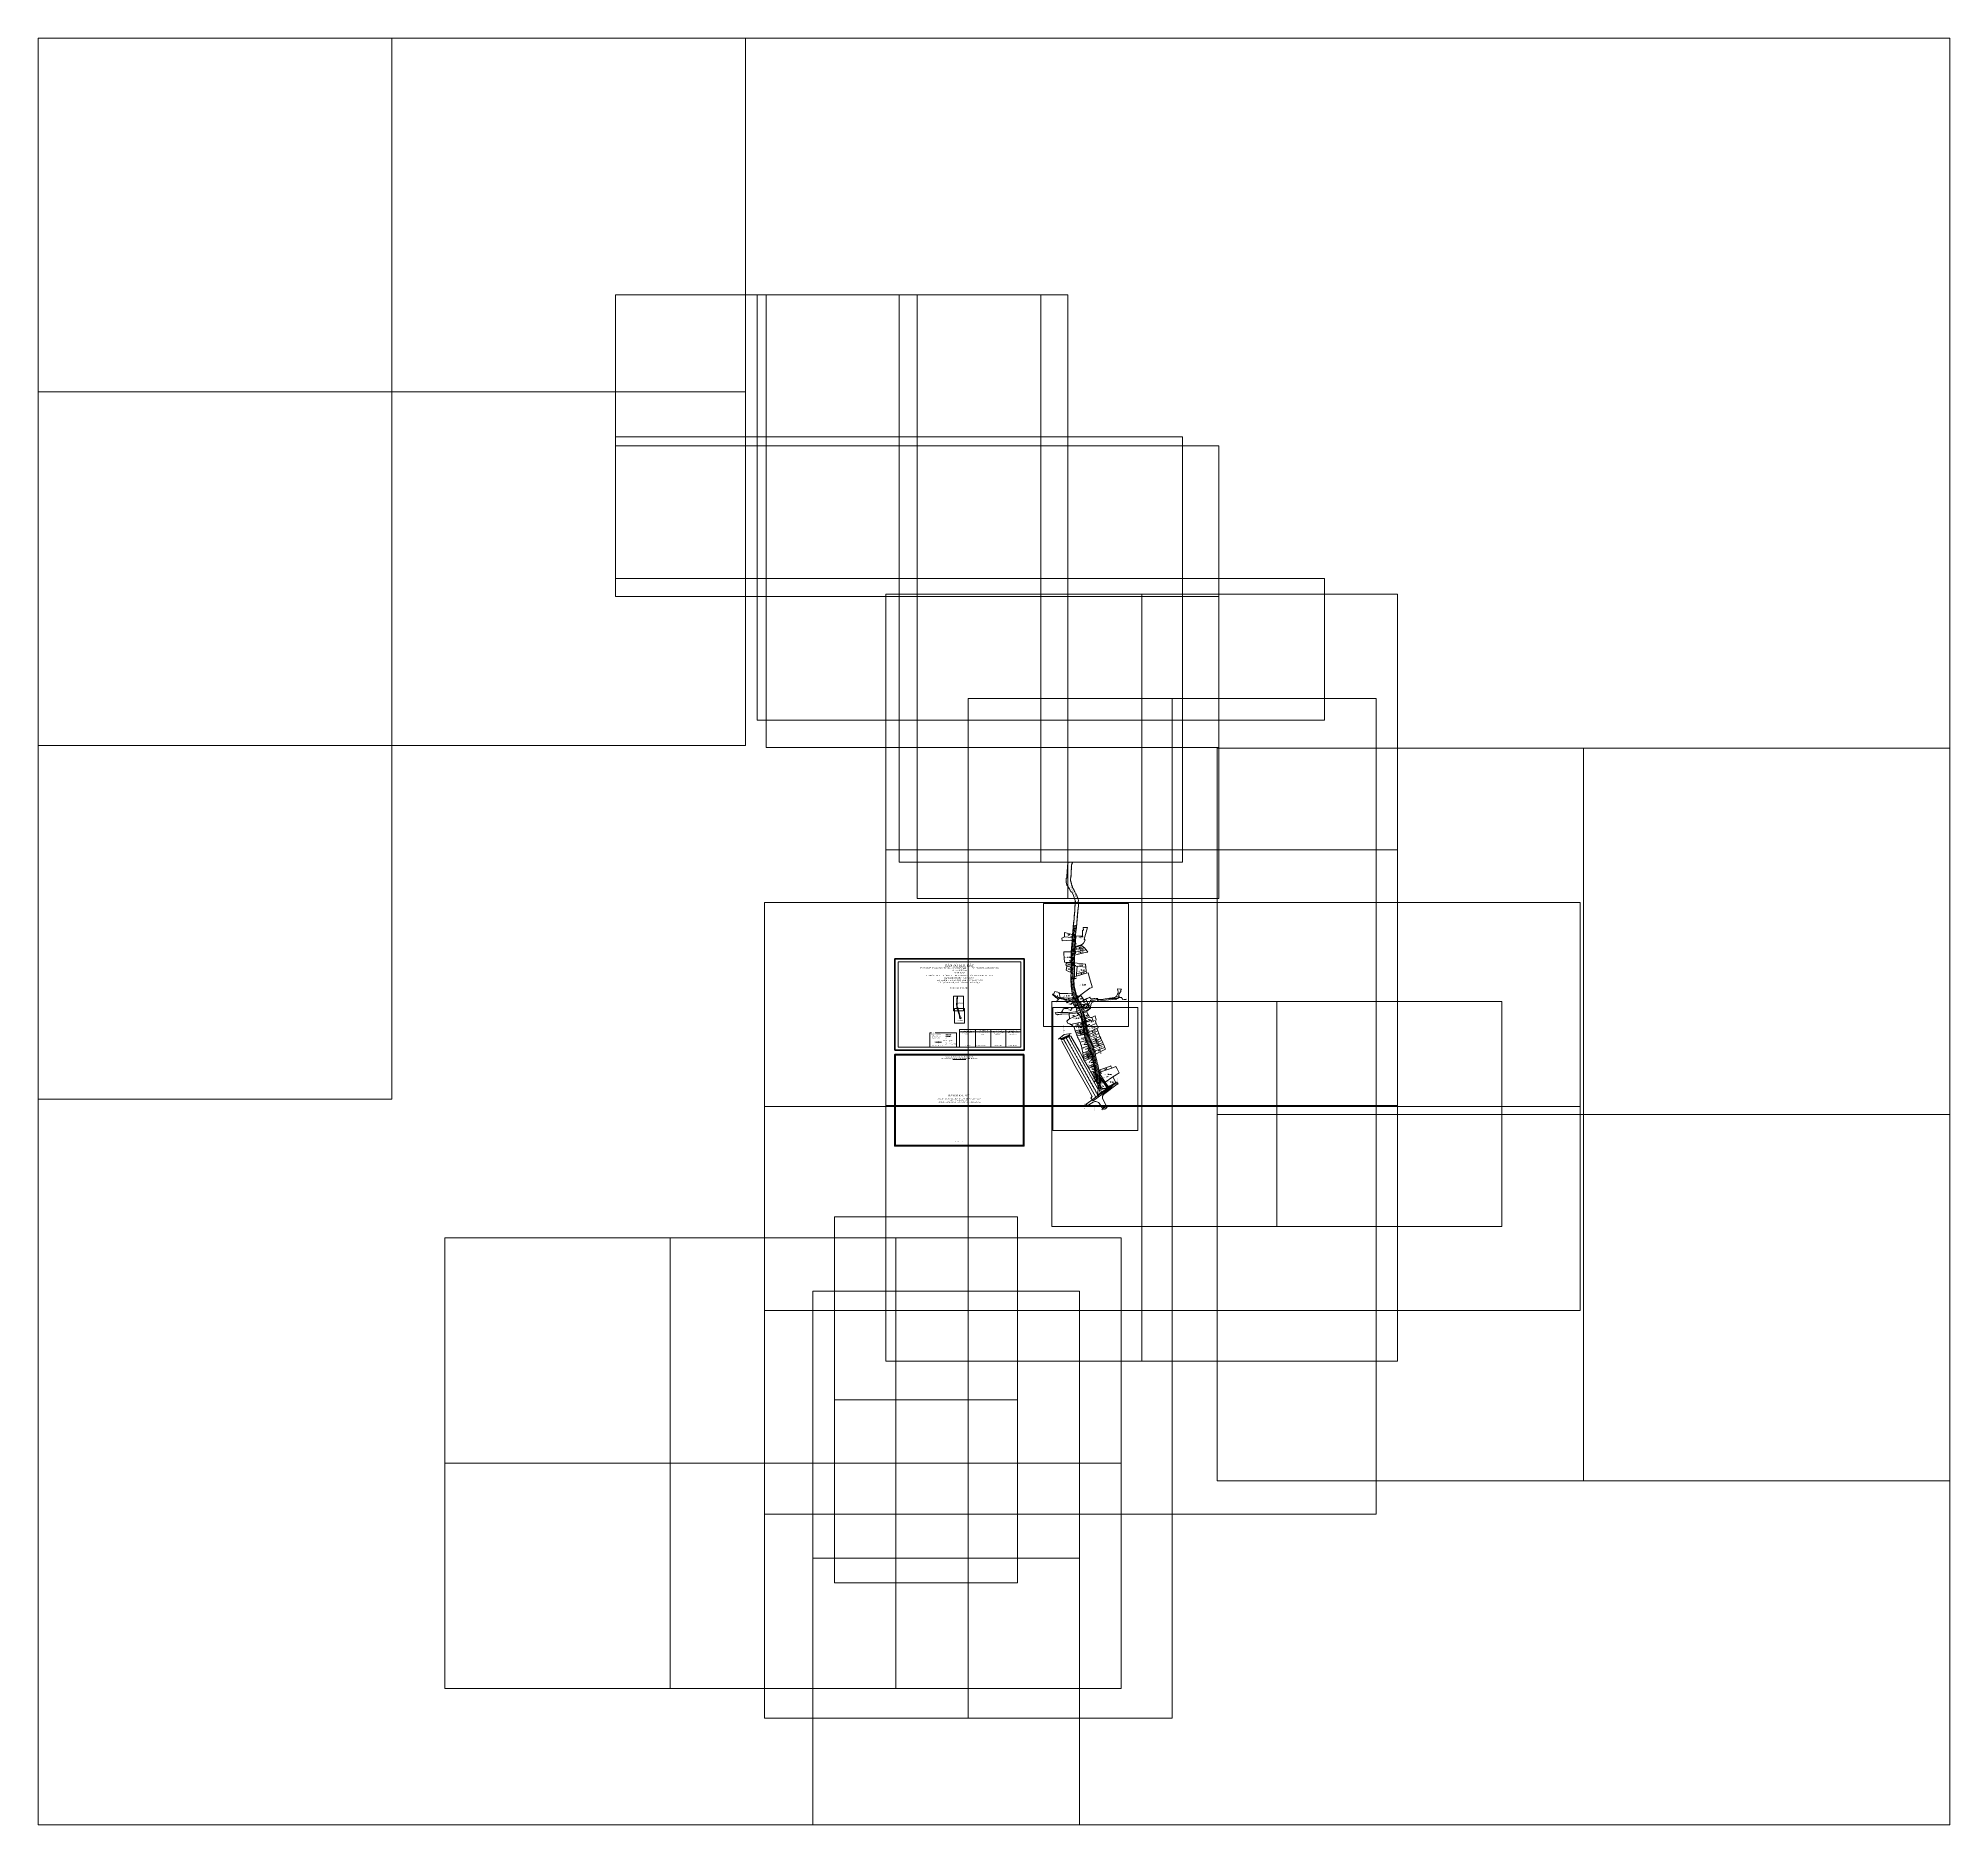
# Paper-space layout 'Untitled Sheet' of a CAD drawing. Header units: metres. Extents: x 548334 to 554281, y 1836929 to 1842487.
# The model-space entities are those that its viewports show. They can reach past a viewport. Long polylines and large blocks are cut down to what shows.
import ezdxf
from ezdxf.enums import TextEntityAlignment as Align

# ---------------------------------------------------------------- set-up
doc = ezdxf.new("R2010")
doc.units = ezdxf.units.M
doc.header["$MEASUREMENT"] = 0
doc.header["$XCLIPFRAME"] = 0
for name, pattern in [('CENTER', [0.00175, 0.00125, -0.00025, 0, -0.00025]), ('DGN Style 2', [3.355162, 2.013097, -1.342065]), ('DGN Style 3', [4.697227, 3.355162, -1.342065]), ('DGN Style 4', [5.371615, 2.68413, -1.342065, 0.003355, -1.342065])]:
    doc.linetypes.add(name, pattern=pattern)
for name, color, linetype, lineweight in [('Level 1', 7, 'Continuous', 0), ('Level 10', 7, 'Continuous', 0), ('Level 11', 7, 'Continuous', 0), ('Level 13', 7, 'Continuous', 0), ('Level 15', 7, 'Continuous', 0), ('Level 2', 7, 'Continuous', 0), ('Level 20', 7, 'Continuous', 0), ('Level 22', 7, 'Continuous', 0), ('Level 25', 7, 'Continuous', 0), ('Level 27', 7, 'Continuous', 0), ('Level 28', 7, 'Continuous', 0), ('Level 30', 7, 'Continuous', 0), ('Level 31', 7, 'Continuous', 0), ('Level 33', 7, 'Continuous', 0), ('Level 34', 7, 'Continuous', 0), ('Level 4', 7, 'Continuous', 0), ('Level 5', 7, 'Continuous', 0), ('Level 50', 7, 'Continuous', 0), ('Level 55', 7, 'Continuous', 0), ('Level 63', 7, 'Continuous', 0), ('Level 73', 7, 'Continuous', 0)]:
    doc.layers.add(name, color=color, linetype=linetype, lineweight=lineweight)
doc.styles.add('Khung ten', font='VHAVANB.TTF')
doc.styles.add('Style-Times New Roman', font='times.ttf')
doc.styles.add('Style-VHarial', font='VHarial.shx')
doc.styles.add('Style-vharialn', font='vharialn.shx')
doc.styles.add('Style-VHtime', font='VHtime.shx')
doc.styles.add('Style-VHtimeb', font='VHtimeb.shx')
doc.styles.add('Style-Vnarial', font='Vnarial.shx')
doc.styles.add('Style-Vntime', font='Vntime.shx')
doc.styles.add('Style-Vntimei I 0.00000', font='Vntimei.shx')
doc.dimstyles.get("Standard").update_dxf_attribs({"dimtxt": 0.18, "dimasz": 0.18, "dimexe": 0.18, "dimexo": 0.0625, "dimgap": 0.09, "dimtad": 0, "dimtih": 1, "dimtoh": 1, "dimdec": 4, "dimzin": 0, "dimdsep": 46, "dimtxsty": 'Standard', "dimcen": 0.09, "dimadec": 0, "dimazin": 0, "dimtfac": 1, "dimtdec": 4, "dimtofl": 0, "dimtmove": 0, "dimatfit": 3, "dimfxl": 1, "dimtolj": 1, "dimtzin": 0, "dimarcsym": 0})
picture_1 = doc.add_image_def('image1.tif', size_in_pixel=(20000, 20000))
picture_2 = doc.add_image_def('image2.tif', size_in_pixel=(20000, 20000))
picture_3 = doc.add_image_def('image3.tif', size_in_pixel=(20000, 20000))
picture_4 = doc.add_image_def('image4.tif', size_in_pixel=(20000, 20000))
picture_5 = doc.add_image_def('image5.tif', size_in_pixel=(20000, 20000))
picture_6 = doc.add_image_def('image6.tif', size_in_pixel=(20000, 20000))
picture_7 = doc.add_image_def('image7.tif', size_in_pixel=(20000, 20000))
picture_8 = doc.add_image_def('image8.tif', size_in_pixel=(20000, 20000))
picture_9 = doc.add_image_def('image9.tif', size_in_pixel=(20000, 20000))
picture_10 = doc.add_image_def('image10.tif', size_in_pixel=(20000, 20000))
picture_11 = doc.add_image_def('image11.tif', size_in_pixel=(20000, 20000))
picture_12 = doc.add_image_def('image12.tif', size_in_pixel=(20000, 20000))
picture_13 = doc.add_image_def('image13.tif', size_in_pixel=(20000, 20000))
picture_14 = doc.add_image_def('image14.tif', size_in_pixel=(20000, 20000))
picture_15 = doc.add_image_def('image15.tif', size_in_pixel=(20000, 20000))
picture_16 = doc.add_image_def('image16.tif', size_in_pixel=(20000, 20000))
picture_17 = doc.add_image_def('image17.tif', size_in_pixel=(20000, 20000))
picture_18 = doc.add_image_def('image18.tif', size_in_pixel=(20000, 20000))
picture_19 = doc.add_image_def('image19.tif', size_in_pixel=(20000, 20000))
picture_20 = doc.add_image_def('image20.tif', size_in_pixel=(20000, 20000))
picture_21 = doc.add_image_def('image21.tif', size_in_pixel=(20000, 20000))
picture_22 = doc.add_image_def('image22.tif', size_in_pixel=(20000, 20000))
picture_23 = doc.add_image_def('image23.tif', size_in_pixel=(20000, 20000))
picture_24 = doc.add_image_def('image24.tif', size_in_pixel=(20000, 20000))
picture_25 = doc.add_image_def('image25.tif', size_in_pixel=(20000, 20000))
picture_26 = doc.add_image_def('image26.tif', size_in_pixel=(20000, 20000))
picture_27 = doc.add_image_def('image27.tif', size_in_pixel=(20000, 20000))
picture_28 = doc.add_image_def('image28.tif', size_in_pixel=(20000, 20000))
picture_29 = doc.add_image_def('image29.tif', size_in_pixel=(20000, 20000))
picture_30 = doc.add_image_def('image30.tif', size_in_pixel=(20000, 20000))
picture_31 = doc.add_image_def('image31.tif', size_in_pixel=(20000, 20000))
picture_32 = doc.add_image_def('image32.tif', size_in_pixel=(20000, 20000))
picture_33 = doc.add_image_def('image33.tif', size_in_pixel=(20000, 20000))
picture_34 = doc.add_image_def('image34.tif', size_in_pixel=(20000, 20000))
picture_35 = doc.add_image_def('image35.tif', size_in_pixel=(20000, 20000))
picture_36 = doc.add_image_def('image36.tif', size_in_pixel=(20000, 20000))
picture_37 = doc.add_image_def('image37.tif', size_in_pixel=(20000, 20000))
picture_38 = doc.add_image_def('image38.tif', size_in_pixel=(20000, 20000))
picture_39 = doc.add_image_def('image39.tif', size_in_pixel=(20000, 20000))
picture_40 = doc.add_image_def('image40.tif', size_in_pixel=(20000, 20000))
picture_41 = doc.add_image_def('image41.tif', size_in_pixel=(20000, 20000))
picture_42 = doc.add_image_def('image42.tif', size_in_pixel=(20000, 20000))
picture_43 = doc.add_image_def('image43.tif', size_in_pixel=(20000, 20000))
picture_44 = doc.add_image_def('image44.tif', size_in_pixel=(20000, 20000))
picture_45 = doc.add_image_def('image45.tif', size_in_pixel=(20000, 20000))
picture_46 = doc.add_image_def('image46.tif', size_in_pixel=(20000, 20000))
picture_47 = doc.add_image_def('image47.tif', size_in_pixel=(20000, 20000))
picture_48 = doc.add_image_def('image48.tif', size_in_pixel=(20000, 20000))
picture_49 = doc.add_image_def('image49.tif', size_in_pixel=(20000, 20000))
picture_50 = doc.add_image_def('image50.tif', size_in_pixel=(20000, 20000))
picture_51 = doc.add_image_def('image51.tif', size_in_pixel=(20000, 20000))
picture_52 = doc.add_image_def('image52.tif', size_in_pixel=(20000, 20000))
picture_53 = doc.add_image_def('image53.tif', size_in_pixel=(20000, 20000))
picture_54 = doc.add_image_def('image54.tif', size_in_pixel=(20000, 20000))
picture_55 = doc.add_image_def('image55.tif', size_in_pixel=(20000, 20000))
picture_56 = doc.add_image_def('image56.tif', size_in_pixel=(20000, 20000))
picture_57 = doc.add_image_def('image57.tif', size_in_pixel=(20000, 20000))
picture_58 = doc.add_image_def('image58.tif', size_in_pixel=(20000, 20000))
picture_59 = doc.add_image_def('image59.tif', size_in_pixel=(20000, 20000))
picture_60 = doc.add_image_def('image60.tif', size_in_pixel=(20000, 20000))
picture_61 = doc.add_image_def('image61.tif', size_in_pixel=(20000, 20000))
picture_62 = doc.add_image_def('image62.tif', size_in_pixel=(20000, 20000))
picture_63 = doc.add_image_def('image63.tif', size_in_pixel=(20000, 20000))
picture_64 = doc.add_image_def('image64.tif', size_in_pixel=(20000, 20000))
picture_65 = doc.add_image_def('image65.tif', size_in_pixel=(20000, 20000))
picture_66 = doc.add_image_def('image66.tif', size_in_pixel=(20000, 20000))
picture_67 = doc.add_image_def('image67.tif', size_in_pixel=(20000, 20000))

# ---------------------------------------------------------------- blocks, each defined once
blk = doc.blocks.new('TerminatorOpen_0.5')
at = {"color": 0, "linetype": 'ByBlock', "lineweight": -2}
for q in [(-1, 0.25), (-1, 0), (-1, -0.25)]:
    blk.add_line((0, 0), q, dxfattribs=at)
blk = doc.blocks.new('BIENTH')
at = {"layer": 'Level 55', "linetype": 'Continuous', "lineweight": 0}
h = blk.add_hatch(color=7, dxfattribs=at)
edge = h.paths.add_edge_path()
edge.add_arc((0, 0), 0.75, 0, 360)
blk.add_hatch(color=7, dxfattribs=at).paths.add_polyline_path([(-0.1, 0.7), (-0.1, 1.9), (0.6, 1.2), (0.6, 2.2), (0.4, 2.2), (0.7, 2.7), (1, 2.2), (0.8, 2.2), (0.8, 0.9), (0.1, 1.6), (0.1, 0.7)])
blk = doc.blocks.new('A$C50875B7A')
at = {"color": 30, "linetype": 'Continuous'}
blk.add_line((0, 0.268416), (0.126166, 0.018452), dxfattribs=at)
at = {"color": 30, "flags": 128}
blk.add_lwpolyline([(0.157411, 0.034222), (0.031245, 0.284187), (0.015623, 0.276301), (0.141788, 0.026337), (0.157411, 0.034222)], close=True, dxfattribs=at)
at = {"color": 30, "linetype": 'Continuous', "flags": 128}
blk.add_lwpolyline([(0.037257, 0.34995), (0.06249, 0.299957), (0.046868, 0.292072), (0.173034, 0.042108), (0.188656, 0.049993), (0.213889, 0), (0.188063, 0.206516), (0.037257, 0.34995)], close=True, dxfattribs=at)
blk = doc.blocks.new('CENTRD')
at = {"layer": 'Level 11', "linetype": 'Continuous', "lineweight": 0}
h = blk.add_hatch(color=1, dxfattribs=at)
edge = h.paths.add_edge_path()
edge.add_arc((0, 0), 1.5, 0, 360)
at = {"layer": 'Level 11', "color": 1, "linetype": 'Continuous', "lineweight": 0}
for p, q in [((-6.25, 0), (-12.5, 0)), ((0, 6.25), (-6.25, 0)), ((-6.25, 0), (0, -6.25)), ((0, 12.5), (0, 6.25)), ((6.25, 0), (0, 6.25)), ((0, -6.25), (6.25, 0)), ((12.5, 0), (6.25, 0)), ((0, -6.25), (0, -12.5))]:
    blk.add_line(p, q, dxfattribs=at)
blk = doc.blocks.new('N_THUA')
at = {"layer": 'Level 13', "color": 7, "linetype": 'Continuous', "lineweight": 0}
blk.add_line((0.335662, 0), (4.869662, 0), dxfattribs=at)
at = {"layer": 'Level 13', "color": 5, "linetype": 'Continuous', "lineweight": 0, "style": 'Style-Vntime'}
blk.add_text('207', height=2, dxfattribs=at).set_placement((2.602662, 1.6), align=Align.MIDDLE_CENTER)
at = {"layer": 'Level 2', "color": 3, "linetype": 'Continuous', "lineweight": 0, "style": 'Style-Vntime'}
blk.add_text('TIN', height=2, dxfattribs=at).set_placement((-0.264338, 0), align=Align.MIDDLE_RIGHT)
at = {"layer": 'Level 4', "color": 1, "linetype": 'Continuous', "lineweight": 0, "style": 'Style-Vntime'}
blk.add_text('271', height=2, dxfattribs=at).set_placement((2.602662, -1.6), align=Align.MIDDLE_CENTER)
blk = doc.blocks.new('N_THUA_1')
at = {"layer": 'Level 13', "color": 7, "linetype": 'Continuous', "lineweight": 0}
blk.add_line((3.447119, 0), (9.535119, 0), dxfattribs=at)
at = {"layer": 'Level 13', "color": 5, "linetype": 'Continuous', "lineweight": 0, "style": 'Style-Vntime'}
blk.add_text('227', height=2, dxfattribs=at).set_placement((6.491119, 1.6), align=Align.MIDDLE_CENTER)
at = {"layer": 'Level 2', "color": 3, "linetype": 'Continuous', "lineweight": 0, "style": 'Style-Vntime'}
blk.add_text('ODT+CLN', height=2, dxfattribs=at).set_placement((2.847119, 0), align=Align.MIDDLE_RIGHT)
at = {"layer": 'Level 4', "color": 1, "linetype": 'Continuous', "lineweight": 0, "style": 'Style-Vntime'}
blk.add_text('1077', height=2, dxfattribs=at).set_placement((6.491119, -1.6), align=Align.MIDDLE_CENTER)
blk = doc.blocks.new('N_THUA_2')
at = {"layer": 'Level 13', "color": 7, "linetype": 'Continuous', "lineweight": 0}
blk.add_line((1.073031, 0.281929), (5.462065, 1.43511), dxfattribs=at)
at = {"layer": 'Level 13', "color": 5, "linetype": 'Continuous', "lineweight": 0, "style": 'Style-Vntime'}
blk.add_text('228', height=2, rotation=14.721233, dxfattribs=at).set_placement((2.860961, 2.405997), align=Align.MIDDLE_CENTER)
at = {"layer": 'Level 2', "color": 3, "linetype": 'Continuous', "lineweight": 0, "style": 'Style-Vntime'}
blk.add_text('ODT', height=2, rotation=14.721233, dxfattribs=at).set_placement((0.492727, 0.12946), align=Align.MIDDLE_RIGHT)
at = {"layer": 'Level 4', "color": 1, "linetype": 'Continuous', "lineweight": 0, "style": 'Style-Vntime'}
blk.add_text('190', height=2, rotation=14.721233, dxfattribs=at).set_placement((3.674134, -0.688958), align=Align.MIDDLE_CENTER)
blk = doc.blocks.new('N_THUA_3')
at = {"layer": 'Level 13', "color": 7, "linetype": 'Continuous', "lineweight": 0}
blk.add_line((4.606017, 0), (9.156017, 0), dxfattribs=at)
at = {"layer": 'Level 13', "color": 5, "linetype": 'Continuous', "lineweight": 0, "style": 'Style-Vntime'}
blk.add_text('245', height=2, dxfattribs=at).set_placement((6.881017, 1.6), align=Align.MIDDLE_CENTER)
at = {"layer": 'Level 2', "color": 3, "linetype": 'Continuous', "lineweight": 0, "style": 'Style-Vntime'}
blk.add_text('ODT+CLN', height=2, dxfattribs=at).set_placement((4.006017, 0), align=Align.MIDDLE_RIGHT)
at = {"layer": 'Level 4', "color": 1, "linetype": 'Continuous', "lineweight": 0, "style": 'Style-Vntime'}
blk.add_text('751', height=2, dxfattribs=at).set_placement((6.881017, -1.6), align=Align.MIDDLE_CENTER)
blk = doc.blocks.new('N_THUA_4')
at = {"layer": 'Level 13', "color": 7, "linetype": 'Continuous', "lineweight": 0}
blk.add_line((4.606017, 0), (9.156017, 0), dxfattribs=at)
at = {"layer": 'Level 13', "color": 5, "linetype": 'Continuous', "lineweight": 0, "style": 'Style-Vntime'}
blk.add_text('265', height=2, dxfattribs=at).set_placement((6.881017, 1.6), align=Align.MIDDLE_CENTER)
at = {"layer": 'Level 2', "color": 3, "linetype": 'Continuous', "lineweight": 0, "style": 'Style-Vntime'}
blk.add_text('ODT+CLN', height=2, dxfattribs=at).set_placement((4.006017, 0), align=Align.MIDDLE_RIGHT)
at = {"layer": 'Level 4', "color": 1, "linetype": 'Continuous', "lineweight": 0, "style": 'Style-Vntime'}
blk.add_text('328', height=2, dxfattribs=at).set_placement((6.881017, -1.6), align=Align.MIDDLE_CENTER)
blk = doc.blocks.new('N_THUA_5')
at = {"layer": 'Level 13', "color": 7, "linetype": 'Continuous', "lineweight": 0}
blk.add_line((0.335662, 0), (4.869662, 0), dxfattribs=at)
at = {"layer": 'Level 13', "color": 5, "linetype": 'Continuous', "lineweight": 0, "style": 'Style-Vntime'}
blk.add_text('266', height=2, dxfattribs=at).set_placement((2.602662, 1.6), align=Align.MIDDLE_CENTER)
at = {"layer": 'Level 2', "color": 3, "linetype": 'Continuous', "lineweight": 0, "style": 'Style-Vntime'}
blk.add_text('TIN', height=2, dxfattribs=at).set_placement((-0.264338, 0), align=Align.MIDDLE_RIGHT)
at = {"layer": 'Level 4', "color": 1, "linetype": 'Continuous', "lineweight": 0, "style": 'Style-Vntime'}
blk.add_text('186', height=2, dxfattribs=at).set_placement((2.602662, -1.6), align=Align.MIDDLE_CENTER)
blk = doc.blocks.new('N_THUA_6')
at = {"layer": 'Level 13', "color": 7, "linetype": 'Continuous', "lineweight": 0}
blk.add_line((0.335662, 0), (4.869662, 0), dxfattribs=at)
at = {"layer": 'Level 13', "color": 5, "linetype": 'Continuous', "lineweight": 0, "style": 'Style-Vntime'}
blk.add_text('267', height=2, dxfattribs=at).set_placement((2.602662, 1.6), align=Align.MIDDLE_CENTER)
at = {"layer": 'Level 2', "color": 3, "linetype": 'Continuous', "lineweight": 0, "style": 'Style-Vntime'}
blk.add_text('TIN', height=2, dxfattribs=at).set_placement((-0.264338, 0), align=Align.MIDDLE_RIGHT)
at = {"layer": 'Level 4', "color": 1, "linetype": 'Continuous', "lineweight": 0, "style": 'Style-Vntime'}
blk.add_text('220', height=2, dxfattribs=at).set_placement((2.602662, -1.6), align=Align.MIDDLE_CENTER)
blk = doc.blocks.new('N_THUA_7')
at = {"layer": 'Level 13', "color": 7, "linetype": 'Continuous', "lineweight": 0}
blk.add_line((4.517921, 0), (9.051921, 0), dxfattribs=at)
at = {"layer": 'Level 13', "color": 5, "linetype": 'Continuous', "lineweight": 0, "style": 'Style-Vntime'}
blk.add_text('271', height=2, dxfattribs=at).set_placement((6.784921, 1.6), align=Align.MIDDLE_CENTER)
at = {"layer": 'Level 2', "color": 3, "linetype": 'Continuous', "lineweight": 0, "style": 'Style-Vntime'}
blk.add_text('ODT+CLN', height=2, dxfattribs=at).set_placement((3.917921, 0), align=Align.MIDDLE_RIGHT)
at = {"layer": 'Level 4', "color": 1, "linetype": 'Continuous', "lineweight": 0, "style": 'Style-Vntime'}
blk.add_text('506', height=2, dxfattribs=at).set_placement((6.784921, -1.6), align=Align.MIDDLE_CENTER)
blk = doc.blocks.new('N_THUA_8')
at = {"layer": 'Level 13', "color": 7, "linetype": 'Continuous', "lineweight": 0}
blk.add_line((3.442137, 0), (9.530137, 0), dxfattribs=at)
at = {"layer": 'Level 13', "color": 5, "linetype": 'Continuous', "lineweight": 0, "style": 'Style-Vntime'}
blk.add_text('292', height=2, dxfattribs=at).set_placement((6.486137, 1.6), align=Align.MIDDLE_CENTER)
at = {"layer": 'Level 2', "color": 3, "linetype": 'Continuous', "lineweight": 0, "style": 'Style-Vntime'}
blk.add_text('ODT+CLN', height=2, dxfattribs=at).set_placement((2.842137, 0), align=Align.MIDDLE_RIGHT)
at = {"layer": 'Level 4', "color": 1, "linetype": 'Continuous', "lineweight": 0, "style": 'Style-Vntime'}
blk.add_text('2806', height=2, dxfattribs=at).set_placement((6.486137, -1.6), align=Align.MIDDLE_CENTER)
blk = doc.blocks.new('N_THUA_9')
at = {"layer": 'Level 13', "color": 7, "linetype": 'Continuous', "lineweight": 0}
blk.add_line((4.609066, 0), (9.143066, 0), dxfattribs=at)
at = {"layer": 'Level 13', "color": 5, "linetype": 'Continuous', "lineweight": 0, "style": 'Style-Vntime'}
blk.add_text('332', height=2, dxfattribs=at).set_placement((6.876066, 1.6), align=Align.MIDDLE_CENTER)
at = {"layer": 'Level 2', "color": 3, "linetype": 'Continuous', "lineweight": 0, "style": 'Style-Vntime'}
blk.add_text('ODT+CLN', height=2, dxfattribs=at).set_placement((4.009066, 0), align=Align.MIDDLE_RIGHT)
at = {"layer": 'Level 4', "color": 1, "linetype": 'Continuous', "lineweight": 0, "style": 'Style-Vntime'}
blk.add_text('573', height=2, dxfattribs=at).set_placement((6.876066, -1.6), align=Align.MIDDLE_CENTER)
blk = doc.blocks.new('N_THUA_10')
at = {"layer": 'Level 13', "color": 7, "linetype": 'Continuous', "lineweight": 0}
blk.add_line((4.412584, 1.341644), (8.754331, 2.66175), dxfattribs=at)
at = {"layer": 'Level 13', "color": 5, "linetype": 'Continuous', "lineweight": 0, "style": 'Style-Vntime'}
blk.add_text('349', height=2, rotation=16.91187, dxfattribs=at).set_placement((6.118017, 3.532503), align=Align.MIDDLE_CENTER)
at = {"layer": 'Level 2', "color": 3, "linetype": 'Continuous', "lineweight": 0, "style": 'Style-Vntime'}
blk.add_text('ODT+CLN', height=2, rotation=16.91187, dxfattribs=at).set_placement((3.838532, 1.167104), align=Align.MIDDLE_RIGHT)
at = {"layer": 'Level 4', "color": 1, "linetype": 'Continuous', "lineweight": 0, "style": 'Style-Vntime'}
blk.add_text('218', height=2, rotation=16.91187, dxfattribs=at).set_placement((7.048898, 0.470892), align=Align.MIDDLE_CENTER)
blk = doc.blocks.new('N_THUA_11')
at = {"layer": 'Level 13', "color": 7, "linetype": 'Continuous', "lineweight": 0}
blk.add_line((0.865417, 0), (5.415417, 0), dxfattribs=at)
at = {"layer": 'Level 13', "color": 5, "linetype": 'Continuous', "lineweight": 0, "style": 'Style-Vntime'}
blk.add_text('375', height=2, dxfattribs=at).set_placement((3.140417, 1.6), align=Align.MIDDLE_CENTER)
at = {"layer": 'Level 2', "color": 3, "linetype": 'Continuous', "lineweight": 0, "style": 'Style-Vntime'}
blk.add_text('CLN', height=2, dxfattribs=at).set_placement((0.265417, 0), align=Align.MIDDLE_RIGHT)
at = {"layer": 'Level 4', "color": 1, "linetype": 'Continuous', "lineweight": 0, "style": 'Style-Vntime'}
blk.add_text('159', height=2, dxfattribs=at).set_placement((3.140417, -1.6), align=Align.MIDDLE_CENTER)
blk = doc.blocks.new('N_THUA_12')
at = {"layer": 'Level 13', "color": 7, "linetype": 'Continuous', "lineweight": 0}
blk.add_line((0.153885, 0), (4.679885, 0), dxfattribs=at)
at = {"layer": 'Level 13', "color": 5, "linetype": 'Continuous', "lineweight": 0, "style": 'Style-Vntime'}
blk.add_text('9', height=2, dxfattribs=at).set_placement((2.416885, 1.6), align=Align.MIDDLE_CENTER)
at = {"layer": 'Level 2', "color": 3, "linetype": 'Continuous', "lineweight": 0, "style": 'Style-Vntime'}
blk.add_text('NTS', height=2, dxfattribs=at).set_placement((-0.446115, 0), align=Align.MIDDLE_RIGHT)
at = {"layer": 'Level 4', "color": 1, "linetype": 'Continuous', "lineweight": 0, "style": 'Style-Vntime'}
blk.add_text('224', height=2, dxfattribs=at).set_placement((2.416885, -1.6), align=Align.MIDDLE_CENTER)
blk = doc.blocks.new('N_THUA_13')
at = {"layer": 'Level 13', "color": 7, "linetype": 'Continuous', "lineweight": 0}
blk.add_line((0.528608, 0), (5.062608, 0), dxfattribs=at)
at = {"layer": 'Level 13', "color": 5, "linetype": 'Continuous', "lineweight": 0, "style": 'Style-Vntime'}
blk.add_text('10', height=2, dxfattribs=at).set_placement((2.795608, 1.6), align=Align.MIDDLE_CENTER)
at = {"layer": 'Level 2', "color": 3, "linetype": 'Continuous', "lineweight": 0, "style": 'Style-Vntime'}
blk.add_text('NTS', height=2, dxfattribs=at).set_placement((-0.071392, 0), align=Align.MIDDLE_RIGHT)
at = {"layer": 'Level 4', "color": 1, "linetype": 'Continuous', "lineweight": 0, "style": 'Style-Vntime'}
blk.add_text('233', height=2, dxfattribs=at).set_placement((2.795608, -1.6), align=Align.MIDDLE_CENTER)
blk = doc.blocks.new('N_THUA_14')
at = {"layer": 'Level 13', "color": 7, "linetype": 'Continuous', "lineweight": 0}
blk.add_line((0.917461, 0.411388), (4.702376, 2.108539), dxfattribs=at)
at = {"layer": 'Level 13', "color": 5, "linetype": 'Continuous', "lineweight": 0, "style": 'Style-Vntime'}
blk.add_text('12', height=2, rotation=24.151396, dxfattribs=at).set_placement((2.15528, 2.719912), align=Align.MIDDLE_CENTER)
at = {"layer": 'Level 2', "color": 3, "linetype": 'Continuous', "lineweight": 0, "style": 'Style-Vntime'}
blk.add_text('SON', height=2, rotation=24.151396, dxfattribs=at).set_placement((0.369981, 0.165899), align=Align.MIDDLE_RIGHT)
at = {"layer": 'Level 4', "color": 1, "linetype": 'Continuous', "lineweight": 0, "style": 'Style-Vntime'}
blk.add_text('891', height=2, rotation=24.151396, dxfattribs=at).set_placement((3.464557, -0.199984), align=Align.MIDDLE_CENTER)
blk = doc.blocks.new('N_THUA_15')
at = {"layer": 'Level 13', "color": 7, "linetype": 'Continuous', "lineweight": 0}
blk.add_line((0.536608, 0), (5.062608, 0), dxfattribs=at)
at = {"layer": 'Level 13', "color": 5, "linetype": 'Continuous', "lineweight": 0, "style": 'Style-Vntime'}
blk.add_text('56', height=2, dxfattribs=at).set_placement((2.799608, 1.6), align=Align.MIDDLE_CENTER)
at = {"layer": 'Level 2', "color": 3, "linetype": 'Continuous', "lineweight": 0, "style": 'Style-Vntime'}
blk.add_text('NTS', height=2, dxfattribs=at).set_placement((-0.063392, 0), align=Align.MIDDLE_RIGHT)
at = {"layer": 'Level 4', "color": 1, "linetype": 'Continuous', "lineweight": 0, "style": 'Style-Vntime'}
blk.add_text('144', height=2, dxfattribs=at).set_placement((2.799608, -1.6), align=Align.MIDDLE_CENTER)
blk = doc.blocks.new('N_THUA_16')
at = {"layer": 'Level 13', "color": 7, "linetype": 'Continuous', "lineweight": 0}
blk.add_line((0.536608, 0), (5.062608, 0), dxfattribs=at)
at = {"layer": 'Level 13', "color": 5, "linetype": 'Continuous', "lineweight": 0, "style": 'Style-Vntime'}
blk.add_text('57', height=2, dxfattribs=at).set_placement((2.799608, 1.6), align=Align.MIDDLE_CENTER)
at = {"layer": 'Level 2', "color": 3, "linetype": 'Continuous', "lineweight": 0, "style": 'Style-Vntime'}
blk.add_text('NTS', height=2, dxfattribs=at).set_placement((-0.063392, 0), align=Align.MIDDLE_RIGHT)
at = {"layer": 'Level 4', "color": 1, "linetype": 'Continuous', "lineweight": 0, "style": 'Style-Vntime'}
blk.add_text('124', height=2, dxfattribs=at).set_placement((2.799608, -1.6), align=Align.MIDDLE_CENTER)
blk = doc.blocks.new('N_THUA_17')
at = {"layer": 'Level 13', "color": 7, "linetype": 'Continuous', "lineweight": 0}
blk.add_line((0.690706, 0), (5.216706, 0), dxfattribs=at)
at = {"layer": 'Level 13', "color": 5, "linetype": 'Continuous', "lineweight": 0, "style": 'Style-Vntime'}
blk.add_text('59', height=2, dxfattribs=at).set_placement((2.953706, 1.6), align=Align.MIDDLE_CENTER)
at = {"layer": 'Level 2', "color": 3, "linetype": 'Continuous', "lineweight": 0, "style": 'Style-Vntime'}
blk.add_text('DCS', height=2, dxfattribs=at).set_placement((0.090706, 0), align=Align.MIDDLE_RIGHT)
at = {"layer": 'Level 4', "color": 1, "linetype": 'Continuous', "lineweight": 0, "style": 'Style-Vntime'}
blk.add_text('730', height=2, dxfattribs=at).set_placement((2.953706, -1.6), align=Align.MIDDLE_CENTER)
blk = doc.blocks.new('N_THUA_18')
at = {"layer": 'Level 13', "color": 7, "linetype": 'Continuous', "lineweight": 0}
blk.add_line((0.537102, 0), (5.063102, 0), dxfattribs=at)
at = {"layer": 'Level 13', "color": 5, "linetype": 'Continuous', "lineweight": 0, "style": 'Style-Vntime'}
blk.add_text('69', height=2, dxfattribs=at).set_placement((2.800102, 1.6), align=Align.MIDDLE_CENTER)
at = {"layer": 'Level 2', "color": 3, "linetype": 'Continuous', "lineweight": 0, "style": 'Style-Vntime'}
blk.add_text('NTS', height=2, dxfattribs=at).set_placement((-0.062898, 0), align=Align.MIDDLE_RIGHT)
at = {"layer": 'Level 4', "color": 1, "linetype": 'Continuous', "lineweight": 0, "style": 'Style-Vntime'}
blk.add_text('334', height=2, dxfattribs=at).set_placement((2.800102, -1.6), align=Align.MIDDLE_CENTER)
blk = doc.blocks.new('N_THUA_19')
at = {"layer": 'Level 13', "color": 7, "linetype": 'Continuous', "lineweight": 0}
blk.add_line((3.128968, 1.30756), (6.487509, 2.711056), dxfattribs=at)
at = {"layer": 'Level 13', "color": 5, "linetype": 'Continuous', "lineweight": 0, "style": 'Style-Vntime'}
blk.add_text('70', height=1.6, rotation=22.679492, dxfattribs=at).set_placement((4.314702, 3.190334), align=Align.MIDDLE_CENTER)
at = {"layer": 'Level 2', "color": 3, "linetype": 'Continuous', "lineweight": 0, "style": 'Style-Vntime'}
blk.add_text('ODT+CLN', height=1.6, rotation=22.679492, dxfattribs=at).set_placement((2.686084, 1.122484), align=Align.MIDDLE_RIGHT)
at = {"layer": 'Level 4', "color": 1, "linetype": 'Continuous', "lineweight": 0, "style": 'Style-Vntime'}
blk.add_text('255', height=1.6, rotation=22.679492, dxfattribs=at).set_placement((5.301776, 0.828283), align=Align.MIDDLE_CENTER)
blk = doc.blocks.new('N_THUA_20')
at = {"layer": 'Level 13', "color": 7, "linetype": 'Continuous', "lineweight": 0}
blk.add_line((4.192842, 1.698824), (8.387605, 3.398426), dxfattribs=at)
at = {"layer": 'Level 13', "color": 5, "linetype": 'Continuous', "lineweight": 0, "style": 'Style-Vntime'}
blk.add_text('101', height=2, rotation=22.056434, dxfattribs=at).set_placement((5.689392, 4.031528), align=Align.MIDDLE_CENTER)
at = {"layer": 'Level 2', "color": 3, "linetype": 'Continuous', "lineweight": 0, "style": 'Style-Vntime'}
blk.add_text('ODT+CLN', height=2, rotation=22.056434, dxfattribs=at).set_placement((3.636754, 1.473512), align=Align.MIDDLE_RIGHT)
at = {"layer": 'Level 4', "color": 1, "linetype": 'Continuous', "lineweight": 0, "style": 'Style-Vntime'}
blk.add_text('584', height=2, rotation=22.056434, dxfattribs=at).set_placement((6.891055, 1.065722), align=Align.MIDDLE_CENTER)
blk = doc.blocks.new('N_THUA_21')
at = {"layer": 'Level 13', "color": 7, "linetype": 'Continuous', "lineweight": 0}
blk.add_line((1.071092, 0), (5.585092, 0), dxfattribs=at)
at = {"layer": 'Level 13', "color": 5, "linetype": 'Continuous', "lineweight": 0, "style": 'Style-Vntime'}
blk.add_text('102', height=2, dxfattribs=at).set_placement((3.328092, 1.6), align=Align.MIDDLE_CENTER)
at = {"layer": 'Level 2', "color": 3, "linetype": 'Continuous', "lineweight": 0, "style": 'Style-Vntime'}
blk.add_text('BHK', height=2, dxfattribs=at).set_placement((0.471092, 0), align=Align.MIDDLE_RIGHT)
at = {"layer": 'Level 4', "color": 1, "linetype": 'Continuous', "lineweight": 0, "style": 'Style-Vntime'}
blk.add_text('262', height=2, dxfattribs=at).set_placement((3.328092, -1.6), align=Align.MIDDLE_CENTER)
blk = doc.blocks.new('N_THUA_22')
at = {"layer": 'Level 13', "color": 7, "linetype": 'Continuous', "lineweight": 0}
blk.add_line((4.614047, 0), (9.148047, 0), dxfattribs=at)
at = {"layer": 'Level 13', "color": 5, "linetype": 'Continuous', "lineweight": 0, "style": 'Style-Vntime'}
blk.add_text('103', height=2, dxfattribs=at).set_placement((6.881047, 1.6), align=Align.MIDDLE_CENTER)
at = {"layer": 'Level 2', "color": 3, "linetype": 'Continuous', "lineweight": 0, "style": 'Style-Vntime'}
blk.add_text('ODT+CLN', height=2, dxfattribs=at).set_placement((4.014047, 0), align=Align.MIDDLE_RIGHT)
at = {"layer": 'Level 4', "color": 1, "linetype": 'Continuous', "lineweight": 0, "style": 'Style-Vntime'}
blk.add_text('977', height=2, dxfattribs=at).set_placement((6.881047, -1.6), align=Align.MIDDLE_CENTER)
blk = doc.blocks.new('N_THUA_23')
at = {"layer": 'Level 13', "color": 7, "linetype": 'Continuous', "lineweight": 0}
blk.add_line((4.61204, 0), (9.15004, 0), dxfattribs=at)
at = {"layer": 'Level 13', "color": 5, "linetype": 'Continuous', "lineweight": 0, "style": 'Style-Vntime'}
blk.add_text('109', height=2, dxfattribs=at).set_placement((6.88104, 1.6), align=Align.MIDDLE_CENTER)
at = {"layer": 'Level 2', "color": 3, "linetype": 'Continuous', "lineweight": 0, "style": 'Style-Vntime'}
blk.add_text('ODT+CLN', height=2, dxfattribs=at).set_placement((4.01204, 0), align=Align.MIDDLE_RIGHT)
at = {"layer": 'Level 4', "color": 1, "linetype": 'Continuous', "lineweight": 0, "style": 'Style-Vntime'}
blk.add_text('388', height=2, dxfattribs=at).set_placement((6.88104, -1.6), align=Align.MIDDLE_CENTER)
blk = doc.blocks.new('N_THUA_24')
at = {"layer": 'Level 13', "color": 7, "linetype": 'Continuous', "lineweight": 0}
blk.add_line((4.618063, 0), (9.144063, 0), dxfattribs=at)
at = {"layer": 'Level 13', "color": 5, "linetype": 'Continuous', "lineweight": 0, "style": 'Style-Vntime'}
blk.add_text('110', height=2, dxfattribs=at).set_placement((6.881063, 1.6), align=Align.MIDDLE_CENTER)
at = {"layer": 'Level 2', "color": 3, "linetype": 'Continuous', "lineweight": 0, "style": 'Style-Vntime'}
blk.add_text('ODT+CLN', height=2, dxfattribs=at).set_placement((4.018063, 0), align=Align.MIDDLE_RIGHT)
at = {"layer": 'Level 4', "color": 1, "linetype": 'Continuous', "lineweight": 0, "style": 'Style-Vntime'}
blk.add_text('532', height=2, dxfattribs=at).set_placement((6.881063, -1.6), align=Align.MIDDLE_CENTER)
blk = doc.blocks.new('N_THUA_25')
at = {"layer": 'Level 13', "color": 7, "linetype": 'Continuous', "lineweight": 0}
blk.add_line((4.087923, 0.76021), (8.103085, 1.50689), dxfattribs=at)
at = {"layer": 'Level 13', "color": 5, "linetype": 'Continuous', "lineweight": 0, "style": 'Style-Vntime'}
blk.add_text('144', height=1.8, rotation=10.534665, dxfattribs=at).set_placement((5.832229, 2.549278), align=Align.MIDDLE_CENTER)
at = {"layer": 'Level 2', "color": 3, "linetype": 'Continuous', "lineweight": 0, "style": 'Style-Vntime'}
blk.add_text('ODT+CLN', height=1.8, rotation=10.534665, dxfattribs=at).set_placement((3.557025, 0.661482), align=Align.MIDDLE_RIGHT)
at = {"layer": 'Level 4', "color": 1, "linetype": 'Continuous', "lineweight": 0, "style": 'Style-Vntime'}
blk.add_text('129', height=1.8, rotation=10.534665, dxfattribs=at).set_placement((6.35878, -0.282178), align=Align.MIDDLE_CENTER)
blk = doc.blocks.new('N_THUA_26')
at = {"layer": 'Level 13', "color": 7, "linetype": 'Continuous', "lineweight": 0}
blk.add_line((4.526013, 0.854746), (8.996983, 1.699098), dxfattribs=at)
at = {"layer": 'Level 13', "color": 5, "linetype": 'Continuous', "lineweight": 0, "style": 'Style-Vntime'}
blk.add_text('145', height=2, rotation=10.694465, dxfattribs=at).set_placement((6.464584, 2.849131), align=Align.MIDDLE_CENTER)
at = {"layer": 'Level 2', "color": 3, "linetype": 'Continuous', "lineweight": 0, "style": 'Style-Vntime'}
blk.add_text('ODT+CLN', height=2, rotation=10.694465, dxfattribs=at).set_placement((3.936435, 0.743403), align=Align.MIDDLE_RIGHT)
at = {"layer": 'Level 4', "color": 1, "linetype": 'Continuous', "lineweight": 0, "style": 'Style-Vntime'}
blk.add_text('161', height=2, rotation=10.694465, dxfattribs=at).set_placement((7.058413, -0.295287), align=Align.MIDDLE_CENTER)
blk = doc.blocks.new('N_THUA_27')
at = {"layer": 'Level 13', "color": 7, "linetype": 'Continuous', "lineweight": 0}
blk.add_line((4.61204, 0), (9.15004, 0), dxfattribs=at)
at = {"layer": 'Level 13', "color": 5, "linetype": 'Continuous', "lineweight": 0, "style": 'Style-Vntime'}
blk.add_text('149', height=2, dxfattribs=at).set_placement((6.88104, 1.6), align=Align.MIDDLE_CENTER)
at = {"layer": 'Level 2', "color": 3, "linetype": 'Continuous', "lineweight": 0, "style": 'Style-Vntime'}
blk.add_text('ODT+CLN', height=2, dxfattribs=at).set_placement((4.01204, 0), align=Align.MIDDLE_RIGHT)
at = {"layer": 'Level 4', "color": 1, "linetype": 'Continuous', "lineweight": 0, "style": 'Style-Vntime'}
blk.add_text('450', height=2, dxfattribs=at).set_placement((6.88104, -1.6), align=Align.MIDDLE_CENTER)
blk = doc.blocks.new('N_THUA_28')
at = {"layer": 'Level 13', "color": 7, "linetype": 'Continuous', "lineweight": 0}
blk.add_line((4.262318, 1.753853), (8.45893, 3.480669), dxfattribs=at)
at = {"layer": 'Level 13', "color": 5, "linetype": 'Continuous', "lineweight": 0, "style": 'Style-Vntime'}
blk.add_text('150', height=2, rotation=22.366117, dxfattribs=at).set_placement((5.751786, 4.096895), align=Align.MIDDLE_CENTER)
at = {"layer": 'Level 2', "color": 3, "linetype": 'Continuous', "lineweight": 0, "style": 'Style-Vntime'}
blk.add_text('ODT+CLN', height=2, rotation=22.366117, dxfattribs=at).set_placement((3.707455, 1.525538), align=Align.MIDDLE_RIGHT)
at = {"layer": 'Level 4', "color": 1, "linetype": 'Continuous', "lineweight": 0, "style": 'Style-Vntime'}
blk.add_text('359', height=2, rotation=22.366117, dxfattribs=at).set_placement((6.969461, 1.137627), align=Align.MIDDLE_CENTER)
blk = doc.blocks.new('N_THUA_29')
at = {"layer": 'Level 13', "color": 7, "linetype": 'Continuous', "lineweight": 0}
blk.add_line((0.816252, 0.190459), (4.341557, 1.01303), dxfattribs=at)
at = {"layer": 'Level 13', "color": 5, "linetype": 'Continuous', "lineweight": 0, "style": 'Style-Vntime'}
blk.add_text('151', height=1.6, rotation=13.134022, dxfattribs=at).set_placement((2.28805, 1.848261), align=Align.MIDDLE_CENTER)
at = {"layer": 'Level 2', "color": 3, "linetype": 'Continuous', "lineweight": 0, "style": 'Style-Vntime'}
blk.add_text('ODT', height=1.6, rotation=13.134022, dxfattribs=at).set_placement((0.348808, 0.081388), align=Align.MIDDLE_RIGHT)
at = {"layer": 'Level 4', "color": 1, "linetype": 'Continuous', "lineweight": 0, "style": 'Style-Vntime'}
blk.add_text('204', height=1.6, rotation=13.134022, dxfattribs=at).set_placement((2.869758, -0.644772), align=Align.MIDDLE_CENTER)
blk = doc.blocks.new('N_THUA_30')
at = {"layer": 'Level 13', "color": 7, "linetype": 'Continuous', "lineweight": 0}
blk.add_line((1.024243, 0.418705), (5.221108, 2.134362), dxfattribs=at)
at = {"layer": 'Level 13', "color": 5, "linetype": 'Continuous', "lineweight": 0, "style": 'Style-Vntime'}
blk.add_text('152', height=2, rotation=22.234488, dxfattribs=at).set_placement((2.517239, 2.757562), align=Align.MIDDLE_CENTER)
at = {"layer": 'Level 2', "color": 3, "linetype": 'Continuous', "lineweight": 0, "style": 'Style-Vntime'}
blk.add_text('ODT', height=2, rotation=22.234488, dxfattribs=at).set_placement((0.468857, 0.191666), align=Align.MIDDLE_RIGHT)
at = {"layer": 'Level 4', "color": 1, "linetype": 'Continuous', "lineweight": 0, "style": 'Style-Vntime'}
blk.add_text('216', height=2, rotation=22.234488, dxfattribs=at).set_placement((3.728112, -0.204495), align=Align.MIDDLE_CENTER)
blk = doc.blocks.new('N_THUA_31')
at = {"layer": 'Level 13', "color": 7, "linetype": 'Continuous', "lineweight": 0}
blk.add_line((1.028824, 0.420578), (5.22569, 2.136235), dxfattribs=at)
at = {"layer": 'Level 13', "color": 5, "linetype": 'Continuous', "lineweight": 0, "style": 'Style-Vntime'}
blk.add_text('153', height=2, rotation=22.234488, dxfattribs=at).set_placement((2.52182, 2.759435), align=Align.MIDDLE_CENTER)
at = {"layer": 'Level 2', "color": 3, "linetype": 'Continuous', "lineweight": 0, "style": 'Style-Vntime'}
blk.add_text('ODT', height=2, rotation=22.234488, dxfattribs=at).set_placement((0.473439, 0.193539), align=Align.MIDDLE_RIGHT)
at = {"layer": 'Level 4', "color": 1, "linetype": 'Continuous', "lineweight": 0, "style": 'Style-Vntime'}
blk.add_text('263', height=2, rotation=22.234488, dxfattribs=at).set_placement((3.732694, -0.202622), align=Align.MIDDLE_CENTER)
blk = doc.blocks.new('N_THUA_32')
at = {"layer": 'Level 13', "color": 7, "linetype": 'Continuous', "lineweight": 0}
blk.add_line((4.252106, 1.747133), (8.460691, 3.476384), dxfattribs=at)
at = {"layer": 'Level 13', "color": 5, "linetype": 'Continuous', "lineweight": 0, "style": 'Style-Vntime'}
blk.add_text('192', height=2, rotation=22.337097, dxfattribs=at).set_placement((5.748311, 4.0917), align=Align.MIDDLE_CENTER)
at = {"layer": 'Level 2', "color": 3, "linetype": 'Continuous', "lineweight": 0, "style": 'Style-Vntime'}
blk.add_text('ODT+CLN', height=2, rotation=22.337097, dxfattribs=at).set_placement((3.697128, 1.5191), align=Align.MIDDLE_RIGHT)
at = {"layer": 'Level 4', "color": 1, "linetype": 'Continuous', "lineweight": 0, "style": 'Style-Vntime'}
blk.add_text('365', height=2, rotation=22.337097, dxfattribs=at).set_placement((6.964487, 1.131816), align=Align.MIDDLE_CENTER)
blk = doc.blocks.new('N_THUA_33')
at = {"layer": 'Level 13', "color": 7, "linetype": 'Continuous', "lineweight": 0}
blk.add_line((0.980986, 0.403074), (4.96573, 2.040351), dxfattribs=at)
at = {"layer": 'Level 13', "color": 5, "linetype": 'Continuous', "lineweight": 0, "style": 'Style-Vntime'}
blk.add_text('193', height=1.9, rotation=22.337097, dxfattribs=at).set_placement((2.395674, 2.627658), align=Align.MIDDLE_CENTER)
at = {"layer": 'Level 2', "color": 3, "linetype": 'Continuous', "lineweight": 0, "style": 'Style-Vntime'}
blk.add_text('ODT', height=1.9, rotation=22.337097, dxfattribs=at).set_placement((0.453757, 0.186442), align=Align.MIDDLE_RIGHT)
at = {"layer": 'Level 4', "color": 1, "linetype": 'Continuous', "lineweight": 0, "style": 'Style-Vntime'}
blk.add_text('180', height=1.9, rotation=22.337097, dxfattribs=at).set_placement((3.551042, -0.184232), align=Align.MIDDLE_CENTER)
blk = doc.blocks.new('N_THUA_34')
at = {"layer": 'Level 13', "color": 7, "linetype": 'Continuous', "lineweight": 0}
blk.add_line((4.618063, 0), (9.144063, 0), dxfattribs=at)
at = {"layer": 'Level 13', "color": 5, "linetype": 'Continuous', "lineweight": 0, "style": 'Style-Vntime'}
blk.add_text('194', height=2, dxfattribs=at).set_placement((6.881063, 1.6), align=Align.MIDDLE_CENTER)
at = {"layer": 'Level 2', "color": 3, "linetype": 'Continuous', "lineweight": 0, "style": 'Style-Vntime'}
blk.add_text('ODT+CLN', height=2, dxfattribs=at).set_placement((4.018063, 0), align=Align.MIDDLE_RIGHT)
at = {"layer": 'Level 4', "color": 1, "linetype": 'Continuous', "lineweight": 0, "style": 'Style-Vntime'}
blk.add_text('352', height=2, dxfattribs=at).set_placement((6.881063, -1.6), align=Align.MIDDLE_CENTER)
blk = doc.blocks.new('N_THUA_35')
at = {"layer": 'Level 13', "color": 7, "linetype": 'Continuous', "lineweight": 0}
blk.add_line((4.606017, 0), (9.156017, 0), dxfattribs=at)
at = {"layer": 'Level 13', "color": 5, "linetype": 'Continuous', "lineweight": 0, "style": 'Style-Vntime'}
blk.add_text('195', height=2, dxfattribs=at).set_placement((6.881017, 1.6), align=Align.MIDDLE_CENTER)
at = {"layer": 'Level 2', "color": 3, "linetype": 'Continuous', "lineweight": 0, "style": 'Style-Vntime'}
blk.add_text('ODT+CLN', height=2, dxfattribs=at).set_placement((4.006017, 0), align=Align.MIDDLE_RIGHT)
at = {"layer": 'Level 4', "color": 1, "linetype": 'Continuous', "lineweight": 0, "style": 'Style-Vntime'}
blk.add_text('393', height=2, dxfattribs=at).set_placement((6.881017, -1.6), align=Align.MIDDLE_CENTER)
blk = doc.blocks.new('N_THUA_36')
at = {"layer": 'Level 13', "color": 7, "linetype": 'Continuous', "lineweight": 0}
blk.add_line((1.042232, 0.362611), (5.328237, 1.853789), dxfattribs=at)
at = {"layer": 'Level 13', "color": 5, "linetype": 'Continuous', "lineweight": 0, "style": 'Style-Vntime'}
blk.add_text('202', height=2, rotation=19.183702, dxfattribs=at).set_placement((2.659478, 2.619352), align=Align.MIDDLE_CENTER)
at = {"layer": 'Level 2', "color": 3, "linetype": 'Continuous', "lineweight": 0, "style": 'Style-Vntime'}
blk.add_text('ODT', height=2, rotation=19.183702, dxfattribs=at).set_placement((0.47555, 0.165453), align=Align.MIDDLE_RIGHT)
at = {"layer": 'Level 4', "color": 1, "linetype": 'Continuous', "lineweight": 0, "style": 'Style-Vntime'}
blk.add_text('279', height=2, rotation=19.183702, dxfattribs=at).set_placement((3.710991, -0.402952), align=Align.MIDDLE_CENTER)
blk = doc.blocks.new('N_THUA_37')
at = {"layer": 'Level 13', "color": 7, "linetype": 'Continuous', "lineweight": 0}
blk.add_line((3.463639, 0), (9.529639, 0), dxfattribs=at)
at = {"layer": 'Level 13', "color": 5, "linetype": 'Continuous', "lineweight": 0, "style": 'Style-Vntime'}
blk.add_text('287', height=2, dxfattribs=at).set_placement((6.496639, 1.6), align=Align.MIDDLE_CENTER)
at = {"layer": 'Level 2', "color": 3, "linetype": 'Continuous', "lineweight": 0, "style": 'Style-Vntime'}
blk.add_text('ODT+CLN', height=2, dxfattribs=at).set_placement((2.863639, 0), align=Align.MIDDLE_RIGHT)
at = {"layer": 'Level 4', "color": 1, "linetype": 'Continuous', "lineweight": 0, "style": 'Style-Vntime'}
blk.add_text('1542', height=2, dxfattribs=at).set_placement((6.496639, -1.6), align=Align.MIDDLE_CENTER)
blk = doc.blocks.new('N_THUA_38')
at = {"layer": 'Level 13', "color": 7, "linetype": 'Continuous', "lineweight": 0}
blk.add_line((4.606017, 0), (9.156017, 0), dxfattribs=at)
at = {"layer": 'Level 13', "color": 5, "linetype": 'Continuous', "lineweight": 0, "style": 'Style-Vntime'}
blk.add_text('335', height=2, dxfattribs=at).set_placement((6.881017, 1.6), align=Align.MIDDLE_CENTER)
at = {"layer": 'Level 2', "color": 3, "linetype": 'Continuous', "lineweight": 0, "style": 'Style-Vntime'}
blk.add_text('ODT+CLN', height=2, dxfattribs=at).set_placement((4.006017, 0), align=Align.MIDDLE_RIGHT)
at = {"layer": 'Level 4', "color": 1, "linetype": 'Continuous', "lineweight": 0, "style": 'Style-Vntime'}
blk.add_text('533', height=2, dxfattribs=at).set_placement((6.881017, -1.6), align=Align.MIDDLE_CENTER)
blk = doc.blocks.new('N_THUA_39')
at = {"layer": 'Level 13', "color": 7, "linetype": 'Continuous', "lineweight": 0}
blk.add_line((4.614047, 0), (9.148047, 0), dxfattribs=at)
at = {"layer": 'Level 13', "color": 5, "linetype": 'Continuous', "lineweight": 0, "style": 'Style-Vntime'}
blk.add_text('336', height=2, dxfattribs=at).set_placement((6.881047, 1.6), align=Align.MIDDLE_CENTER)
at = {"layer": 'Level 2', "color": 3, "linetype": 'Continuous', "lineweight": 0, "style": 'Style-Vntime'}
blk.add_text('ODT+CLN', height=2, dxfattribs=at).set_placement((4.014047, 0), align=Align.MIDDLE_RIGHT)
at = {"layer": 'Level 4', "color": 1, "linetype": 'Continuous', "lineweight": 0, "style": 'Style-Vntime'}
blk.add_text('497', height=2, dxfattribs=at).set_placement((6.881047, -1.6), align=Align.MIDDLE_CENTER)
blk = doc.blocks.new('N_THUA_40')
at = {"layer": 'Level 13', "color": 7, "linetype": 'Continuous', "lineweight": 0}
blk.add_line((4.302533, 1.66106), (8.535995, 3.295455), dxfattribs=at)
at = {"layer": 'Level 13', "color": 5, "linetype": 'Continuous', "lineweight": 0, "style": 'Style-Vntime'}
blk.add_text('528', height=2, rotation=21.109864, dxfattribs=at).set_placement((5.843012, 3.970884), align=Align.MIDDLE_CENTER)
at = {"layer": 'Level 2', "color": 3, "linetype": 'Continuous', "lineweight": 0, "style": 'Style-Vntime'}
blk.add_text('ODT+CLN', height=2, rotation=21.109864, dxfattribs=at).set_placement((3.742798, 1.444966), align=Align.MIDDLE_RIGHT)
at = {"layer": 'Level 4', "color": 1, "linetype": 'Continuous', "lineweight": 0, "style": 'Style-Vntime'}
blk.add_text('170', height=2, rotation=21.109864, dxfattribs=at).set_placement((6.995516, 0.985631), align=Align.MIDDLE_CENTER)
blk = doc.blocks.new('N_THUA_41')
at = {"layer": 'Level 13', "color": 7, "linetype": 'Continuous', "lineweight": 0}
blk.add_line((4.61204, 0), (9.15004, 0), dxfattribs=at)
at = {"layer": 'Level 13', "color": 5, "linetype": 'Continuous', "lineweight": 0, "style": 'Style-Vntime'}
blk.add_text('529', height=2, dxfattribs=at).set_placement((6.88104, 1.6), align=Align.MIDDLE_CENTER)
at = {"layer": 'Level 2', "color": 3, "linetype": 'Continuous', "lineweight": 0, "style": 'Style-Vntime'}
blk.add_text('ODT+CLN', height=2, dxfattribs=at).set_placement((4.01204, 0), align=Align.MIDDLE_RIGHT)
at = {"layer": 'Level 4', "color": 1, "linetype": 'Continuous', "lineweight": 0, "style": 'Style-Vntime'}
blk.add_text('492', height=2, dxfattribs=at).set_placement((6.88104, -1.6), align=Align.MIDDLE_CENTER)
blk = doc.blocks.new('N_THUA_42')
at = {"layer": 'Level 13', "color": 7, "linetype": 'Continuous', "lineweight": 0}
blk.add_line((4.281972, 1.745533), (8.462003, 3.44951), dxfattribs=at)
at = {"layer": 'Level 13', "color": 5, "linetype": 'Continuous', "lineweight": 0, "style": 'Style-Vntime'}
blk.add_text('142/1', height=2, rotation=22.178121, dxfattribs=at).set_placement((5.768008, 4.079145), align=Align.MIDDLE_CENTER)
at = {"layer": 'Level 2', "color": 3, "linetype": 'Continuous', "lineweight": 0, "style": 'Style-Vntime'}
blk.add_text('ODT+CLN', height=2, rotation=22.178121, dxfattribs=at).set_placement((3.726363, 1.519041), align=Align.MIDDLE_RIGHT)
at = {"layer": 'Level 4', "color": 1, "linetype": 'Continuous', "lineweight": 0, "style": 'Style-Vntime'}
blk.add_text('261', height=2, rotation=22.178121, dxfattribs=at).set_placement((6.975967, 1.115898), align=Align.MIDDLE_CENTER)
blk = doc.blocks.new('N_THUA_43')
at = {"layer": 'Level 13', "color": 7, "linetype": 'Continuous', "lineweight": 0}
blk.add_line((4.262332, 1.753858), (8.455245, 3.479152), dxfattribs=at)
at = {"layer": 'Level 13', "color": 5, "linetype": 'Continuous', "lineweight": 0, "style": 'Style-Vntime'}
blk.add_text('142/2', height=2, rotation=22.366117, dxfattribs=at).set_placement((5.749951, 4.096139), align=Align.MIDDLE_CENTER)
at = {"layer": 'Level 2', "color": 3, "linetype": 'Continuous', "lineweight": 0, "style": 'Style-Vntime'}
blk.add_text('ODT+CLN', height=2, rotation=22.366117, dxfattribs=at).set_placement((3.707469, 1.525544), align=Align.MIDDLE_RIGHT)
at = {"layer": 'Level 4', "color": 1, "linetype": 'Continuous', "lineweight": 0, "style": 'Style-Vntime'}
blk.add_text('297', height=2, rotation=22.366117, dxfattribs=at).set_placement((6.967626, 1.136871), align=Align.MIDDLE_CENTER)
blk = doc.blocks.new('N_THUA_44')
at = {"layer": 'Level 13', "color": 7, "linetype": 'Continuous', "lineweight": 0}
blk.add_line((1.506353, 0.577444), (10.696263, 4.1003), dxfattribs=at)
at = {"layer": 'Level 13', "color": 5, "linetype": 'Continuous', "lineweight": 0, "style": 'Style-Vntime'}
blk.add_text('201/1', height=1.9, rotation=20.973801, dxfattribs=at).set_placement((5.557237, 3.758163), align=Align.MIDDLE_CENTER)
at = {"layer": 'Level 2', "color": 3, "linetype": 'Continuous', "lineweight": 0, "style": 'Style-Vntime'}
blk.add_text('ODT+CLN', height=1.9, rotation=20.973801, dxfattribs=at).set_placement((0.974118, 0.373418), align=Align.MIDDLE_RIGHT)
at = {"layer": 'Level 4', "color": 1, "linetype": 'Continuous', "lineweight": 0, "style": 'Style-Vntime'}
blk.add_text('147', height=1.9, rotation=20.973801, dxfattribs=at).set_placement((6.645378, 0.919581), align=Align.MIDDLE_CENTER)
blk = doc.blocks.new('N_THUA_45')
at = {"layer": 'Level 13', "color": 7, "linetype": 'Continuous', "lineweight": 0}
blk.add_line((1.409114, 0.540396), (11.423915, 4.381078), dxfattribs=at)
at = {"layer": 'Level 13', "color": 5, "linetype": 'Continuous', "lineweight": 0, "style": 'Style-Vntime'}
blk.add_text('201/2', height=2, rotation=20.981847, dxfattribs=at).set_placement((5.843599, 3.954647), align=Align.MIDDLE_CENTER)
at = {"layer": 'Level 2', "color": 3, "linetype": 'Continuous', "lineweight": 0, "style": 'Style-Vntime'}
blk.add_text('ODT+CLN', height=2, rotation=20.981847, dxfattribs=at).set_placement((0.848898, 0.325553), align=Align.MIDDLE_RIGHT)
at = {"layer": 'Level 4', "color": 1, "linetype": 'Continuous', "lineweight": 0, "style": 'Style-Vntime'}
blk.add_text('168', height=2, rotation=20.981847, dxfattribs=at).set_placement((6.98943, 0.966827), align=Align.MIDDLE_CENTER)
blk = doc.blocks.new('N_THUA_46')
at = {"layer": 'Level 13', "color": 7, "linetype": 'Continuous', "lineweight": 0}
blk.add_line((1.398894, 0.536261), (11.434753, 4.383472), dxfattribs=at)
at = {"layer": 'Level 13', "color": 5, "linetype": 'Continuous', "lineweight": 0, "style": 'Style-Vntime'}
blk.add_text('201/3', height=2, rotation=20.974147, dxfattribs=at).set_placement((5.844109, 3.953854), align=Align.MIDDLE_CENTER)
at = {"layer": 'Level 2', "color": 3, "linetype": 'Continuous', "lineweight": 0, "style": 'Style-Vntime'}
blk.add_text('ODT+CLN', height=2, rotation=20.974147, dxfattribs=at).set_placement((0.838648, 0.321493), align=Align.MIDDLE_RIGHT)
at = {"layer": 'Level 4', "color": 1, "linetype": 'Continuous', "lineweight": 0, "style": 'Style-Vntime'}
blk.add_text('201', height=2, rotation=20.974147, dxfattribs=at).set_placement((6.989538, 0.965879), align=Align.MIDDLE_CENTER)
blk = doc.blocks.new('N_THUA_47')
at = {"layer": 'Level 13', "color": 7, "linetype": 'Continuous', "lineweight": 0}
blk.add_line((1.10945, 0), (5.64745, 0), dxfattribs=at)
at = {"layer": 'Level 13', "color": 5, "linetype": 'Continuous', "lineweight": 0, "style": 'Style-Vntime'}
blk.add_text('108', height=2, dxfattribs=at).set_placement((3.37845, 1.6), align=Align.MIDDLE_CENTER)
at = {"layer": 'Level 2', "color": 3, "linetype": 'Continuous', "lineweight": 0, "style": 'Style-Vntime'}
blk.add_text('ODT+CLN', height=2, dxfattribs=at).set_placement((0.50945, 0), align=Align.MIDDLE_RIGHT)
at = {"layer": 'Level 4', "color": 1, "linetype": 'Continuous', "lineweight": 0, "style": 'Style-Vntime'}
blk.add_text('283', height=2, dxfattribs=at).set_placement((3.37845, -1.6), align=Align.MIDDLE_CENTER)
blk = doc.blocks.new('N_THUA_48')
at = {"layer": 'Level 13', "color": 7, "linetype": 'Continuous', "lineweight": 0}
blk.add_line((1.11147, 0), (5.64547, 0), dxfattribs=at)
at = {"layer": 'Level 13', "color": 5, "linetype": 'Continuous', "lineweight": 0, "style": 'Style-Vntime'}
blk.add_text('246', height=2, dxfattribs=at).set_placement((3.37847, 1.6), align=Align.MIDDLE_CENTER)
at = {"layer": 'Level 2', "color": 3, "linetype": 'Continuous', "lineweight": 0, "style": 'Style-Vntime'}
blk.add_text('ODT+CLN', height=2, dxfattribs=at).set_placement((0.51147, 0), align=Align.MIDDLE_RIGHT)
at = {"layer": 'Level 4', "color": 1, "linetype": 'Continuous', "lineweight": 0, "style": 'Style-Vntime'}
blk.add_text('242', height=2, dxfattribs=at).set_placement((3.37847, -1.6), align=Align.MIDDLE_CENTER)
blk = doc.blocks.new('N_THUA_49')
at = {"layer": 'Level 13', "color": 7, "linetype": 'Continuous', "lineweight": 0}
blk.add_line((-1.701041, -0.649839), (7.976797, 3.047328), dxfattribs=at)
at = {"layer": 'Level 13', "color": 5, "linetype": 'Continuous', "lineweight": 0, "style": 'Style-Vntime'}
blk.add_text('246/1', height=2.8563, rotation=20.908058, dxfattribs=at).set_placement((2.566887, 2.693392), align=Align.MIDDLE_CENTER)
at = {"layer": 'Level 2', "color": 3, "linetype": 'Continuous', "lineweight": 0, "style": 'Style-Vntime'}
blk.add_text('ODT+CLN', height=2.8563, rotation=20.908058, dxfattribs=at).set_placement((-2.261534, -0.86396), align=Align.MIDDLE_RIGHT)
at = {"layer": 'Level 4', "color": 1, "linetype": 'Continuous', "lineweight": 0, "style": 'Style-Vntime'}
blk.add_text('144', height=2.8563, rotation=20.908058, dxfattribs=at).set_placement((3.708869, -0.295902), align=Align.MIDDLE_CENTER)
blk = doc.blocks.new('N_THUA_50')
at = {"layer": 'Level 13', "color": 7, "linetype": 'Continuous', "lineweight": 0}
blk.add_line((1.11551, 0), (5.64151, 0), dxfattribs=at)
at = {"layer": 'Level 13', "color": 5, "linetype": 'Continuous', "lineweight": 0, "style": 'Style-Vntime'}
blk.add_text('290', height=2, dxfattribs=at).set_placement((3.37851, 1.6), align=Align.MIDDLE_CENTER)
at = {"layer": 'Level 2', "color": 3, "linetype": 'Continuous', "lineweight": 0, "style": 'Style-Vntime'}
blk.add_text('ODT+CLN', height=2, dxfattribs=at).set_placement((0.51551, 0), align=Align.MIDDLE_RIGHT)
at = {"layer": 'Level 4', "color": 1, "linetype": 'Continuous', "lineweight": 0, "style": 'Style-Vntime'}
blk.add_text('100', height=2, dxfattribs=at).set_placement((3.37851, -1.6), align=Align.MIDDLE_CENTER)
blk = doc.blocks.new('N_THUA_51')
at = {"layer": 'Level 13', "color": 7, "linetype": 'Continuous', "lineweight": 0}
blk.add_line((1.076537, 0.268229), (5.479914, 1.365369), dxfattribs=at)
at = {"layer": 'Level 13', "color": 5, "linetype": 'Continuous', "lineweight": 0, "style": 'Style-Vntime'}
blk.add_text('289', height=2, rotation=13.990879, dxfattribs=at).set_placement((2.891398, 2.369334), align=Align.MIDDLE_CENTER)
at = {"layer": 'Level 2', "color": 3, "linetype": 'Continuous', "lineweight": 0, "style": 'Style-Vntime'}
blk.add_text('ODT+CLN', height=2, rotation=13.990879, dxfattribs=at).set_placement((0.494337, 0.123168), align=Align.MIDDLE_RIGHT)
at = {"layer": 'Level 4', "color": 1, "linetype": 'Continuous', "lineweight": 0, "style": 'Style-Vntime'}
blk.add_text('104', height=2, rotation=13.990879, dxfattribs=at).set_placement((3.665053, -0.735736), align=Align.MIDDLE_CENTER)
blk = doc.blocks.new('N_THUA_52')
at = {"layer": 'Level 13', "color": 7, "linetype": 'Continuous', "lineweight": 0}
blk.add_line((0.528608, 0), (5.062608, 0), dxfattribs=at)
at = {"layer": 'Level 13', "color": 5, "linetype": 'Continuous', "lineweight": 0, "style": 'Style-Vntime'}
blk.add_text('59/1', height=2, dxfattribs=at).set_placement((2.795608, 1.6), align=Align.MIDDLE_CENTER)
at = {"layer": 'Level 2', "color": 3, "linetype": 'Continuous', "lineweight": 0, "style": 'Style-Vntime'}
blk.add_text('CLN', height=2, dxfattribs=at).set_placement((-0.071392, 0), align=Align.MIDDLE_RIGHT)
at = {"layer": 'Level 4', "color": 1, "linetype": 'Continuous', "lineweight": 0, "style": 'Style-Vntime'}
blk.add_text('207', height=2, dxfattribs=at).set_placement((2.795608, -1.6), align=Align.MIDDLE_CENTER)
blk = doc.blocks.new('N_THUA_53')
at = {"layer": 'Level 13', "color": 7, "linetype": 'Continuous', "lineweight": 0}
blk.add_line((1.089978, 0.201574), (5.552312, 1.026813), dxfattribs=at)
at = {"layer": 'Level 13', "color": 5, "linetype": 'Continuous', "lineweight": 0, "style": 'Style-Vntime'}
blk.add_text('143', height=2, rotation=10.477575, dxfattribs=at).set_placement((3.030184, 2.187515), align=Align.MIDDLE_CENTER)
at = {"layer": 'Level 2', "color": 3, "linetype": 'Continuous', "lineweight": 0, "style": 'Style-Vntime'}
blk.add_text('ODT+CLN', height=2, rotation=10.477575, dxfattribs=at).set_placement((0.499982, 0.092464), align=Align.MIDDLE_RIGHT)
at = {"layer": 'Level 4', "color": 1, "linetype": 'Continuous', "lineweight": 0, "style": 'Style-Vntime'}
blk.add_text('149', height=2, rotation=10.477575, dxfattribs=at).set_placement((3.612106, -0.959128), align=Align.MIDDLE_CENTER)
blk = doc.blocks.new('N_THUA_54')
at = {"layer": 'Level 13', "color": 7, "linetype": 'Continuous', "lineweight": 0}
blk.add_line((1.076537, 0.268229), (5.479914, 1.365369), dxfattribs=at)
at = {"layer": 'Level 13', "color": 5, "linetype": 'Continuous', "lineweight": 0, "style": 'Style-Vntime'}
blk.add_text('303', height=2, rotation=13.990879, dxfattribs=at).set_placement((2.891398, 2.369334), align=Align.MIDDLE_CENTER)
at = {"layer": 'Level 2', "color": 3, "linetype": 'Continuous', "lineweight": 0, "style": 'Style-Vntime'}
blk.add_text('ODT+CLN', height=2, rotation=13.990879, dxfattribs=at).set_placement((0.494337, 0.123168), align=Align.MIDDLE_RIGHT)
at = {"layer": 'Level 4', "color": 1, "linetype": 'Continuous', "lineweight": 0, "style": 'Style-Vntime'}
blk.add_text('126', height=2, rotation=13.990879, dxfattribs=at).set_placement((3.665053, -0.735736), align=Align.MIDDLE_CENTER)
blk = doc.blocks.new('N_THUA_55')
at = {"layer": 'Level 13', "color": 7, "linetype": 'Continuous', "lineweight": 0}
blk.add_line((1.076537, 0.268229), (5.479914, 1.365369), dxfattribs=at)
at = {"layer": 'Level 13', "color": 5, "linetype": 'Continuous', "lineweight": 0, "style": 'Style-Vntime'}
blk.add_text('304', height=2, rotation=13.990879, dxfattribs=at).set_placement((2.891398, 2.369334), align=Align.MIDDLE_CENTER)
at = {"layer": 'Level 2', "color": 3, "linetype": 'Continuous', "lineweight": 0, "style": 'Style-Vntime'}
blk.add_text('ODT+CLN', height=2, rotation=13.990879, dxfattribs=at).set_placement((0.494337, 0.123168), align=Align.MIDDLE_RIGHT)
at = {"layer": 'Level 4', "color": 1, "linetype": 'Continuous', "lineweight": 0, "style": 'Style-Vntime'}
blk.add_text('90', height=2, rotation=13.990879, dxfattribs=at).set_placement((3.665053, -0.735736), align=Align.MIDDLE_CENTER)
blk = doc.blocks.new('N_THUA_56')
at = {"layer": 'Level 13', "color": 7, "linetype": 'Continuous', "lineweight": 0}
blk.add_line((1.045139, 0.372241), (5.320087, 1.894826), dxfattribs=at)
at = {"layer": 'Level 13', "color": 5, "linetype": 'Continuous', "lineweight": 0, "style": 'Style-Vntime'}
blk.add_text('288', height=2, rotation=19.604088, dxfattribs=at).set_placement((2.645783, 2.640787), align=Align.MIDDLE_CENTER)
at = {"layer": 'Level 2', "color": 3, "linetype": 'Continuous', "lineweight": 0, "style": 'Style-Vntime'}
blk.add_text('ODT+CLN', height=2, rotation=19.604088, dxfattribs=at).set_placement((0.479919, 0.17093), align=Align.MIDDLE_RIGHT)
at = {"layer": 'Level 4', "color": 1, "linetype": 'Continuous', "lineweight": 0, "style": 'Style-Vntime'}
blk.add_text('284', height=2, rotation=19.604088, dxfattribs=at).set_placement((3.719443, -0.37372), align=Align.MIDDLE_CENTER)
blk = doc.blocks.new('N_THUA_57')
at = {"layer": 'Level 31', "color": 250, "linetype": 'Continuous', "lineweight": 0}
blk.add_line((-23.280945, 0), (34.297055, 0), dxfattribs=at)
at = {"layer": 'Level 31', "color": 250, "linetype": 'Continuous', "lineweight": 0, "style": 'Style-Vntime'}
blk.add_text('ODT+CLN', height=5.373238, dxfattribs=at).set_placement((-26.256955, 0), align=Align.MIDDLE_RIGHT)
for s, p in [('80', (5.624354, 8)), ('300', (5.624354, -8))]:
    blk.add_text(s, height=5.373238, dxfattribs=at).set_placement(p, align=Align.MIDDLE_CENTER)
blk = doc.blocks.new('N_THUA_58')
at = {"layer": 'Level 13', "color": 7, "linetype": 'Continuous', "lineweight": 0}
blk.add_line((4.5214, 0.894592), (8.9731, 1.775394), dxfattribs=at)
at = {"layer": 'Level 13', "color": 5, "linetype": 'Continuous', "lineweight": 0, "style": 'Style-Vntime'}
blk.add_text('240/1', height=2, rotation=11.191843, dxfattribs=at).set_placement((6.436698, 2.904566), align=Align.MIDDLE_CENTER)
at = {"layer": 'Level 2', "color": 3, "linetype": 'Continuous', "lineweight": 0, "style": 'Style-Vntime'}
blk.add_text('ODT+CLN', height=2, rotation=11.191843, dxfattribs=at).set_placement((3.93281, 0.778136), align=Align.MIDDLE_RIGHT)
at = {"layer": 'Level 4', "color": 1, "linetype": 'Continuous', "lineweight": 0, "style": 'Style-Vntime'}
blk.add_text('259', height=2, rotation=11.191843, dxfattribs=at).set_placement((7.057801, -0.234579), align=Align.MIDDLE_CENTER)
blk = doc.blocks.new('N_THUA_59')
at = {"layer": 'Level 13', "color": 7, "linetype": 'Continuous', "lineweight": 0}
blk.add_line((4.502674, 0.99849), (8.929143, 1.98008), dxfattribs=at)
at = {"layer": 'Level 13', "color": 5, "linetype": 'Continuous', "lineweight": 0, "style": 'Style-Vntime'}
blk.add_text('240/2', height=2, rotation=12.503285, dxfattribs=at).set_placement((6.369516, 3.051339), align=Align.MIDDLE_CENTER)
at = {"layer": 'Level 2', "color": 3, "linetype": 'Continuous', "lineweight": 0, "style": 'Style-Vntime'}
blk.add_text('ODT+CLN', height=2, rotation=12.503285, dxfattribs=at).set_placement((3.916903, 0.868592), align=Align.MIDDLE_RIGHT)
at = {"layer": 'Level 4', "color": 1, "linetype": 'Continuous', "lineweight": 0, "style": 'Style-Vntime'}
blk.add_text('323', height=2, rotation=12.503285, dxfattribs=at).set_placement((7.062301, -0.072769), align=Align.MIDDLE_CENTER)

msp = doc.modelspace()

# ---------------------------------------------------------------- linework, layer by layer
at = {"layer": 'Level 1', "color": 7, "linetype": 'Continuous', "lineweight": 0}
msp.add_line((551192.495538, 1839505.258256), (551193.778243, 1839505.13837), dxfattribs=at)
at = {"layer": 'Level 1', "color": 1, "linetype": 'DGN Style 2'}
msp.add_line((551561.070027, 1839517.990775), (551564.171596, 1839508.597432), dxfattribs=at)
at = {"layer": 'Level 1', "color": 7, "linetype": 'Continuous', "lineweight": 13}
msp.add_line((551178.99342, 1839310.339336), (551219.75082, 1839310.339336), dxfattribs=at)
at = {"layer": 'Level 1', "color": 1, "linetype": 'DGN Style 2', "flags": 128}
for points in [[(551560.7046, 1839827.5471), (551559.7354, 1839829.2966), (551558.7661, 1839831.0459), (551557.7969, 1839832.7955), (551556.9473, 1839834.3289), (551556.4492, 1839836.3393), (551553.3145, 1839841.9972), (551552.6566, 1839843.2153), (551551.82, 1839844.8614), (551551.0122, 1839846.5699), (551550.8666, 1839848.5125), (551550.1968, 1839850.1678), (551549.6339, 1839851.6741), (551549.559, 1839851.8835), (551548.9711, 1839853.6148), (551548.4525, 1839855.3682), (551547.9648, 1839857.1285), (551547.5277, 1839858.9018), (551547.4861, 1839859.0829), (551547.1408, 1839860.6902), (551546.8054, 1839862.487), (551546.5295, 1839864.2417), (551545.5048, 1839865.9646), (551545.3171, 1839867.858), (551545.1872, 1839869.7031), (551545.1537, 1839870.3609), (551545.1101, 1839871.5539), (551545.0847, 1839873.4915), (551546.5647, 1839875.2976), (551546.6207, 1839876.6578), (551546.6388, 1839876.9296), (551546.6444, 1839877.0283), (551546.7581, 1839879.025), (551546.872, 1839881.0237), (551547.017, 1839883.0187), (551547.283, 1839887.6866), (551547.5924, 1839896.1628), (551547.7063, 1839898.1621), (551547.8052, 1839899.8992), (551547.9338, 1839902.1557), (551548.16, 1839906.1282), (551547.9372, 1839908.1441), (551548.0522, 1839910.1618), (551548.1659, 1839912.1586), (551548.1946, 1839912.6608), (551548.2917, 1839913.8448), (551548.5163, 1839915.4352), (551549.0962, 1839916.9258), (551549.5148, 1839918.417), (551550.0379, 1839919.8943), (551550.3343, 1839920.6149), (551550.6627, 1839921.3434), (551551.3189, 1839922.5172), (551551.4253, 1839922.7107), (551552.3056, 1839924.1781), (551538.449, 1839923.1942), (551538.0448, 1839922.053), (551537.407, 1839919.7804), (551537.1277, 1839917.4229), (551536.7965, 1839915.0765), (551536.6516, 1839913.3122), (551536.6234, 1839912.8161), (551536.5096, 1839910.8193), (551536.3952, 1839908.8107), (551536.091, 1839906.8247), (551535.9779, 1839904.8399), (551535.8642, 1839902.8431), (551535.7504, 1839900.8464), (551535.7357, 1839900.5868), (551535.6367, 1839898.8496), (551535.5228, 1839896.8502), (551534.8654, 1839888.3939), (551534.7131, 1839885.7209), (551534.5997, 1839883.7299), (551534.5797, 1839881.7278), (551534.4656, 1839879.7252), (551534.3519, 1839877.7285), (551534.3463, 1839877.6308), (551534.3337, 1839877.3078), (551534.2583, 1839875.4783), (551532.1367, 1839873.3187), (551532.1645, 1839871.1981), (551532.217, 1839869.7668), (551532.257, 1839868.9811), (551532.4128, 1839866.7648), (551532.6358, 1839864.5158), (551532.2041, 1839862.2111), (551532.546, 1839860.0359), (551532.9573, 1839857.8324), (551533.3813, 1839855.859), (551533.4309, 1839855.6434), (551533.9677, 1839853.4657), (551534.5364, 1839851.4123), (551537.4882, 1839850.0109), (551538.2224, 1839847.8489), (551538.3092, 1839847.6062), (551538.9788, 1839845.8144), (551539.7733, 1839843.8512), (551541.5452, 1839842.271), (551542.4849, 1839840.2836), (551543.4565, 1839838.3718), (551544.221, 1839836.9562), (551544.4628, 1839836.52), (551547.3292, 1839831.3462), (551549.649, 1839830.345), (551553.7141, 1839823.0077), (551560.7346, 1839802.0441), (551559.2583, 1839799.9542), (551559.4306, 1839798.2221), (551559.554, 1839796.4271), (551559.5562, 1839796.3867), (551559.6252, 1839794.5518), (551559.6377, 1839792.7225), (551559.7183, 1839790.8803), (551559.6171, 1839789.0334), (551559.5046, 1839787.6577), (551559.4579, 1839787.1584), (551559.2721, 1839785.17), (551559.1319, 1839783.1743), (551558.9454, 1839781.1801), (551558.7611, 1839779.2081), (551559.1516, 1839772.842), (551557.4049, 1839757.1608), (551556.7085, 1839746.2273), (551555.3855, 1839735.0083), (551554.1642, 1839721.6168), (551552.9189, 1839708.4353), (551552.0936, 1839699.574), (551551.9212, 1839697.6812), (551551.7477, 1839695.6681), (551551.6003, 1839693.6518), (551551.4467, 1839691.635), (551551.3033, 1839689.6184), (551551.2315, 1839688.5495), (551551.1701, 1839687.6027), (551551.0649, 1839685.5837), (551550.9517, 1839683.5642), (551550.9037, 1839682.6458), (551550.8492, 1839681.556), (551550.9237, 1839679.5293), (551550.8406, 1839677.5019), (551550.6246, 1839667.2072), (551549.2239, 1839650.5265), (551547.7793, 1839612.9993), (551547.1855, 1839577.9239), (551546.5806, 1839573.5396), (551546.5726, 1839572.9275), (551546.8937, 1839569.4361), (551547.1269, 1839559.7047), (551548.1038, 1839537.1236), (551547.9734, 1839535.0353), (551548.2511, 1839533.0098), (551548.5613, 1839530.9657), (551548.9008, 1839528.9251), (551548.9058, 1839528.8963), (551549.269, 1839526.8916), (551549.6665, 1839524.8626), (551550.0963, 1839522.8232), (551550.2824, 1839520.7436), (551550.7634, 1839518.7458), (551551.2771, 1839516.7388), (551551.662, 1839515.3083), (551551.8191, 1839514.7403), (551552.3901, 1839512.7483), (551552.9875, 1839510.7712), (551553.7122, 1839508.8287), (551554.3692, 1839506.8592), (551555.0523, 1839504.9051), (551555.7635, 1839502.9603), (551555.9107, 1839502.5688), (551557.7557, 1839501.6627), (551559.2199, 1839497.788), (551559.321, 1839492.237), (551559.727, 1839481.8083), (551559.8012, 1839481.6122), (551562.9187, 1839473.3004), (551564.9021, 1839459.6796), (551566.4808, 1839456.7788), (551567.1612, 1839453.6051), (551572.9452, 1839450.6023), (551573.686, 1839448.642), (551574.5869, 1839446.2575), (551575.0606, 1839444.9806), (551575.6881, 1839443.2111), (551576.2576, 1839441.5159), (551578.3097, 1839440.1844), (551578.8812, 1839438.2748), (551579.3963, 1839436.4431), (551579.5256, 1839435.964), (551579.8814, 1839434.6013), (551580.3352, 1839432.753), (551580.7561, 1839430.9073), (551581.3042, 1839429.0761), (551581.6677, 1839427.1943), (551581.9978, 1839425.3178), (551582.0757, 1839424.8471), (551582.3171, 1839423.3664), (551582.961, 1839419.4186)], [(551560.7046, 1839827.5471), (551560.975353, 1839827.058446), (551561.71032, 1839825.696584), (551562.685988, 1839823.768106), (551563.795134, 1839821.911823), (551564.642885, 1839819.944503), (551565.434893, 1839817.938654), (551565.501883, 1839817.76021), (551566.163603, 1839815.912859), (551566.846743, 1839813.812994), (551568.386834, 1839812.001521), (551568.920295, 1839809.938149), (551569.402194, 1839807.805308), (551569.408102, 1839807.777004), (551569.817431, 1839805.662236), (551570.157874, 1839803.561931), (551569.4072, 1839801.276221), (551569.625851, 1839799.077746), (551569.770758, 1839796.971259), (551569.77285, 1839796.93204), (551569.853832, 1839794.77895), (551569.868596, 1839792.609168), (551570.114922, 1839790.445349), (551569.997558, 1839788.303436), (551569.86525, 1839786.686424), (551569.632798, 1839784.198805), (551569.444399, 1839782.207712), (551569.381083, 1839781.530541), (551569.258288, 1839780.216293), (551569.07312, 1839778.236034), (551567.92813, 1839772.015591), (551566.45214, 1839756.309994), (551565.047436, 1839734.109067), (551563.287808, 1839720.768549), (551562.070206, 1839707.581283), (551561.139029, 1839698.737392), (551560.851426, 1839696.895334), (551559.830214, 1839683.064597), (551559.979622, 1839682.140875), (551560.260627, 1839677.125468), (551559.860762, 1839666.859559), (551558.617358, 1839650.175005), (551557.209919, 1839613.629933), (551557.761119, 1839610.949555), (551557.717303, 1839597.185295), (551557.611118, 1839582.387113), (551557.416803, 1839572.733237), (551557.273908, 1839569.247697)], [(551557.27391, 1839569.247741), (551556.878288, 1839559.556616), (551555.794235, 1839559.498743), (551556.363087, 1839539.594904), (551558.535139, 1839526.47367), (551561.072166, 1839517.983971)], [(551586.661937, 1839451.407237), (551585.955037, 1839453.278137), (551585.21271, 1839455.24252), (551587.828967, 1839461.441905), (551586.829125, 1839464.467656), (551585.503981, 1839467.446847), (551578.779313, 1839479.275362), (551573.933668, 1839486.925551), (551573.846878, 1839487.155093), (551568.643402, 1839494.751259), (551565.44762, 1839504.71549), (551564.1717, 1839508.597115)], [(551635.187483, 1839266.607931), (551634.770495, 1839268.563874), (551634.353186, 1839270.521893), (551633.214729, 1839276.303911), (551629.786498, 1839294.026186), (551629.611297, 1839294.831676), (551625.678674, 1839311.171384), (551625.235236, 1839313.251948), (551624.724837, 1839315.188147), (551624.306692, 1839317.149986), (551623.993945, 1839318.616837), (551623.884347, 1839319.126134), (551623.425833, 1839321.161789), (551622.935338, 1839323.193067), (551622.476285, 1839325.22941), (551621.925209, 1839327.238234), (551621.35992, 1839329.182843), (551621.34248, 1839329.241073), (551620.728423, 1839331.236633), (551620.082473, 1839333.226212), (551619.486171, 1839335.228524), (551618.782255, 1839337.189114), (551618.04624, 1839339.144131), (551617.903219, 1839339.513595), (551617.316138, 1839341.024216), (551616.60564, 1839342.893912), (551615.537067, 1839345.643184), (551612.261983, 1839354.18917), (551608.537052, 1839364.224885), (551606.001886, 1839371.445081), (551604.010767, 1839376.567929), (551603.841791, 1839377.005981), (551603.18888, 1839378.763579), (551602.573548, 1839380.526918), (551601.872981, 1839382.272771), (551601.323231, 1839384.077508), (551600.824529, 1839385.838448), (551600.811562, 1839385.885995), (551600.338487, 1839387.695718), (551599.802003, 1839389.498697), (551599.671589, 1839390.075143), (551599.39372, 1839391.362502), (551599.320942, 1839393.261642), (551598.99699, 1839395.08676), (551598.935704, 1839395.45739), (551598.678159, 1839397.036765), (551598.356696, 1839399.007373), (551596.368067, 1839409.445197), (551594.601878, 1839421.318989), (551594.280259, 1839423.291264), (551593.958261, 1839425.26515), (551593.716902, 1839426.745298), (551593.631258, 1839427.263452), (551593.266744, 1839429.33502), (551592.867661, 1839431.400427), (551592.449489, 1839433.461248), (551591.982217, 1839435.510699), (551591.480646, 1839437.553217), (551591.087569, 1839439.059147), (551590.945383, 1839439.585772), (551590.375799, 1839441.610915), (551589.779703, 1839443.602869), (551588.760808, 1839445.482271), (551588.085681, 1839447.491806), (551587.384981, 1839449.46764), (551586.852574, 1839450.902831), (551586.661945, 1839451.407216)], [(551623.278705, 1839266.114326), (551622.860908, 1839268.074067), (551621.457187, 1839273.794301), (551618.096346, 1839291.530351), (551617.917292, 1839292.343921), (551614.389065, 1839308.768415), (551613.944245, 1839310.854992), (551613.470145, 1839312.798891), (551612.741156, 1839316.218659), (551612.640653, 1839316.685668), (551612.221367, 1839318.54711), (551611.779724, 1839320.376212), (551611.708783, 1839322.332503), (551611.194992, 1839324.205664), (551610.676604, 1839325.988775), (551610.659645, 1839326.045545), (551610.096577, 1839327.875267), (551609.497777, 1839329.719758), (551608.528843, 1839331.40963), (551607.891645, 1839333.184286), (551607.219164, 1839334.970659), (551607.087982, 1839335.309604), (551606.501694, 1839336.81793), (551605.804995, 1839338.692927), (551604.735891, 1839341.443565), (551601.473393, 1839349.989965), (551597.774787, 1839360.037229), (551594.780308, 1839367.083297), (551594.057207, 1839368.943798), (551593.332632, 1839370.807833), (551592.789332, 1839372.205775), (551592.599105, 1839372.698829), (551591.861622, 1839374.683918), (551591.170059, 1839376.666086), (551590.792548, 1839378.766444), (551590.17237, 1839380.802188), (551589.611379, 1839382.783525), (551589.598142, 1839382.832091), (551589.063297, 1839384.877732), (551588.53074, 1839386.921931), (551588.387007, 1839387.556774), (551588.075687, 1839388.999296), (551587.353152, 1839391.012436), (551586.986013, 1839393.080425), (551586.917098, 1839393.497599), (551586.659546, 1839395.076407), (551586.338154, 1839397.047288), (551584.896449, 1839407.572425), (551582.96104, 1839419.418543)], [(551623.278711, 1839266.114301), (551623.456018, 1839265.282203), (551626.42588, 1839240.14367), (551630.572201, 1839233.979562), (551631.288447, 1839217.538677), (551630.173383, 1839200.054722), (551670.005241, 1839227.511481), (551651.980222, 1839219.965498), (551651.885325, 1839219.938984), (551651.792883, 1839219.913857), (551651.699957, 1839219.889499), (551651.606927, 1839219.86596), (551651.513591, 1839219.843241), (551651.420308, 1839219.821376), (551651.326792, 1839219.80022), (551651.232973, 1839219.77986), (551651.13905, 1839219.760318), (551651.044897, 1839219.74159), (551650.950694, 1839219.72371), (551650.856283, 1839219.706525), (551650.761746, 1839219.690258), (551650.667135, 1839219.674728), (551650.572313, 1839219.659998), (551650.477388, 1839219.646086), (551650.382342, 1839219.632991), (551650.28711, 1839219.620716), (551650.191893, 1839219.609261), (551650.096557, 1839219.598623), (551650.001252, 1839219.588817), (551649.905714, 1839219.579713), (551649.809954, 1839219.57152), (551649.714325, 1839219.564156), (551649.618725, 1839219.557619), (551649.522993, 1839219.551789), (551649.42716, 1839219.54688), (551649.331326, 1839219.542686), (551649.235259, 1839219.539409), (551649.139462, 1839219.536958), (551649.043531, 1839219.535219), (551648.947466, 1839219.5344), (551648.851667, 1839219.5344), (551648.755735, 1839219.535116), (551648.659804, 1839219.536752), (551648.563869, 1839219.539105), (551648.467902, 1839219.542382), (551648.372206, 1839219.546467), (551648.27638, 1839219.551274), (551648.180548, 1839219.557001), (551648.084808, 1839219.563445), (551647.989046, 1839219.57082), (551647.89355, 1839219.57899), (551647.798144, 1839219.587877), (551647.702575, 1839219.597608), (551647.607254, 1839219.608245), (551647.51192, 1839219.619599), (551647.41679, 1839219.631874), (551647.321792, 1839219.644847), (551647.226847, 1839219.658659), (551647.132024, 1839219.673286), (551647.037283, 1839219.688735), (551646.942769, 1839219.704999), (551646.848362, 1839219.722062), (551646.754107, 1839219.739869), (551646.660005, 1839219.758587), (551646.566109, 1839219.778), (551646.472262, 1839219.798263), (551646.378618, 1839219.819346), (551646.285335, 1839219.841211), (551646.192155, 1839219.863791), (551646.098992, 1839219.887235), (551646.006167, 1839219.91149), (551645.913445, 1839219.936564), (551645.821154, 1839219.962422), (551645.728966, 1839219.988995), (551645.637012, 1839220.016407), (551645.545436, 1839220.044514), (551645.453844, 1839220.073475), (551645.362602, 1839220.103241), (551645.271705, 1839220.133711), (551645.180894, 1839220.165039), (551645.090466, 1839220.197159), (551645.000505, 1839220.229937), (551644.910632, 1839220.263474), (551644.820907, 1839220.297889), (551644.731604, 1839220.333078), (551644.642723, 1839220.368937), (551644.554033, 1839220.405559), (551644.465603, 1839220.443019), (551644.377741, 1839220.481126), (551644.289973, 1839220.519998), (551644.202566, 1839220.55971), (551644.115626, 1839220.600064), (551644.028942, 1839220.641157), (551643.942505, 1839220.683044), (551643.856636, 1839220.725672), (551643.771074, 1839220.768913), (551643.685817, 1839220.813026), (551643.600972, 1839220.857799), (551643.516482, 1839220.903317), (551643.432399, 1839220.949552), (551643.348726, 1839220.996504), (551643.265461, 1839221.044172), (551643.182605, 1839221.092555), (551643.100257, 1839221.141596), (551643.018221, 1839221.191309), (551642.936595, 1839221.241839), (551642.855414, 1839221.292961), (551642.774649, 1839221.344859), (551642.694386, 1839221.397414), (551642.614695, 1839221.45054), (551642.53516, 1839221.504486), (551642.456266, 1839221.559128), (551642.377843, 1839221.614341), (551642.299932, 1839221.670269), (551642.222517, 1839221.726747), (551642.145462, 1839221.78395), (551642.068835, 1839221.841933), (551641.992887, 1839221.900503), (551641.917515, 1839221.959535), (551641.842324, 1839222.019462), (551641.767844, 1839222.080028), (551641.694006, 1839222.140999), (551641.620511, 1839222.202738), (551641.547497, 1839222.265102), (551641.475153, 1839222.328135), (551641.403368, 1839222.391648), (551641.332057, 1839222.455798), (551641.261256, 1839222.520664), (551641.19107, 1839222.586042), (551641.121396, 1839222.652135), (551641.052404, 1839222.718674), (551640.983924, 1839222.785825), (551640.916056, 1839222.853489), (551640.848567, 1839222.921899), (551640.78186, 1839222.990857), (551640.71573, 1839223.060258), (551640.650215, 1839223.130271), (551640.585145, 1839223.200866), (551640.520724, 1839223.272148), (551640.457108, 1839223.343729), (551640.39388, 1839223.41596), (551640.331425, 1839223.48874), (551640.26948, 1839223.561928), (551640.208131, 1839223.635875), (551640.14745, 1839223.710268), (551640.08755, 1839223.785092), (551640.028161, 1839223.860426), (551639.969474, 1839223.93629), (551639.91135, 1839224.012629), (551639.853943, 1839224.089581), (551639.797261, 1839224.166792), (551639.741082, 1839224.244664), (551639.685666, 1839224.322983), (551639.6308, 1839224.401802), (551639.576814, 1839224.481043), (551639.523339, 1839224.560693), (551639.470622, 1839224.640946), (551639.418618, 1839224.721454), (551639.367291, 1839224.802432), (551639.316556, 1839224.883956), (551639.266638, 1839224.965789), (551639.217358, 1839225.048094), (551639.16877, 1839225.130846), (551639.120898, 1839225.214008), (551639.073742, 1839225.297579), (551639.027303, 1839225.381559), (551638.98158, 1839225.465947), (551638.936602, 1839225.550689), (551638.89234, 1839225.635738), (551638.848738, 1839225.721303), (551638.806008, 1839225.80707), (551638.763867, 1839225.893297), (551638.722517, 1839225.979987), (551638.681959, 1839226.066825), (551638.642042, 1839226.154131), (551638.602966, 1839226.241796), (551638.564654, 1839226.329556), (551638.526989, 1839226.417885), (551638.490143, 1839226.506519), (551638.45408, 1839226.595399), (551638.418705, 1839226.684554), (551638.384129, 1839226.774062), (551638.350286, 1839226.863833), (551638.317202, 1839226.953969), (551638.284979, 1839227.044397), (551638.253543, 1839227.134826), (551638.222767, 1839227.225622), (551638.192756, 1839227.316884), (551638.163616, 1839227.408291), (551638.135192, 1839227.499902), (551638.10756, 1839227.591905), (551638.080783, 1839227.68389), (551638.054711, 1839227.776216), (551638.029432, 1839227.868836), (551638.005005, 1839227.961536), (551637.97459, 1839228.080704), (551637.857652, 1839232.71997), (551637.965652, 1839239.74787), (551637.915379, 1839241.7422), (551637.86488, 1839243.741588), (551637.827087, 1839245.240813), (551637.812633, 1839245.766311), (551637.730877, 1839247.870819), (551637.611587, 1839249.959437), (551637.232204, 1839252.040054), (551637.034984, 1839254.145307), (551636.843339, 1839255.879194), (551636.801032, 1839256.23225), (551636.528997, 1839258.316688), (551636.218081, 1839260.40208), (551635.992767, 1839262.49596), (551635.608535, 1839264.556634), (551635.224773, 1839266.432815), (551635.187495, 1839266.607874)]]:
    msp.add_lwpolyline(points, dxfattribs=at)
at = {"layer": 'Level 1', "color": 7, "linetype": 'Continuous', "lineweight": 53, "flags": 128}
msp.add_lwpolyline([(551400.29262, 1839325.459236), (550998.45162, 1839325.459236), (550998.45162, 1839041.230236), (551400.29262, 1839041.230236), (551400.29262, 1839325.459236)], dxfattribs=at)
at = {"layer": 'Level 1', "color": 7, "linetype": 'Continuous', "lineweight": 0, "flags": 128}
msp.add_lwpolyline([(551397.86312, 1839323.008936), (551000.88112, 1839323.008936), (551000.88112, 1839043.680436), (551397.86312, 1839043.680436), (551397.86312, 1839323.008936)], dxfattribs=at)
at = {"layer": 'Level 10', "color": 7, "linetype": 'Continuous', "lineweight": 0}
for p, q in [((551550.76, 1839698.68), (551560.66, 1839693.61)), ((551547.53, 1839645.03), (551548.95, 1839611.41)), ((551558.5493, 1839644.2502), (551558.83, 1839652.04)), ((551558.5493, 1839644.2502), (551594.131, 1839650.922)), ((551558.83, 1839652.04), (551588.7, 1839657.95)), ((551588.7, 1839657.95), (551594.131, 1839650.922)), ((551534.13, 1839600.86), (551548.03, 1839597.77)), ((551545.17, 1839611.66), (551548.95, 1839611.41)), ((551564.11, 1839569.061), (551564.47, 1839576.45)), ((551564.47, 1839576.45), (551565.6154, 1839599.6977)), ((551510.3, 1839515.46), (551513.01, 1839502.82)), ((551555.1818, 1839504.8137), (551556.338, 1839500.2791)), ((551577.236, 1839511.1919), (551577.73, 1839509.65)), ((551600.05, 1839483.3), (551600.89, 1839482.81)), ((551600.89, 1839482.81), (551600.95, 1839482.31)), ((551607.41, 1839471.03), (551607.917, 1839468.88)), ((551545.72, 1839419.3), (551583.27, 1839426.73)), ((551554.36, 1839412.55), (551584.36, 1839418.49)), ((551559.98, 1839399.73), (551562.04, 1839393.95)), ((551562.04, 1839393.95), (551587.69, 1839398.72)), ((551562.04, 1839393.95), (551563.69, 1839389.2)), ((551563.69, 1839389.2), (551588.78, 1839393.84)), ((551565.92, 1839383.61), (551589.3869, 1839387.8255)), ((551583.27, 1839426.73), (551584.36, 1839418.49)), ((551584.36, 1839418.49), (551586.38, 1839404.63)), ((551586.38, 1839404.63), (551587.69, 1839398.72)), ((551587.69, 1839398.72), (551588.78, 1839393.84)), ((551587.781491, 1839393.655341), (551588.557652, 1839387.676537)), ((551589.3869, 1839387.8255), (551594.94, 1839369.64)), ((551589.67, 1839435.99), (551591.53, 1839425.56)), ((551594.4, 1839409.47), (551625.72, 1839422.16)), ((551594.4, 1839409.47), (551597.17, 1839394.4)), ((551597.17, 1839394.4), (551599.5503, 1839386.7623)), ((551599.5503, 1839386.7623), (551630.0186, 1839399.1507)), ((551599.5503, 1839386.7623), (551602.25, 1839378.1)), ((551602.25, 1839378.1), (551633.09, 1839390.79)), ((551602.25, 1839378.1), (551606.37, 1839367.68)), ((551627.26, 1839406.66), (551630.0186, 1839399.1507)), ((551630.0186, 1839399.1507), (551633.09, 1839390.79)), ((551575.1122, 1839364.0943), (551594.94, 1839369.64)), ((551580.76, 1839345.48), (551601.63, 1839352.8199)), ((551580.76, 1839345.48), (551583.37, 1839331.27)), ((551583.37, 1839331.27), (551607.3893, 1839338.3316)), ((551584.38, 1839322.41), (551609.84, 1839332.17)), ((551584.38, 1839322.41), (551585.15, 1839316.28)), ((551601.63, 1839352.8199), (551607.3893, 1839338.3316)), ((551608.41, 1839362.11), (551610.72, 1839356.82)), ((551610.72, 1839356.82), (551613.72, 1839349.95)), ((551613.48, 1839321.83), (551614.88, 1839316)), ((551613.72, 1839349.95), (551645.85, 1839362.69)), ((551613.72, 1839349.95), (551615.71, 1839344.92)), ((551615.71, 1839344.92), (551647.86, 1839358.13)), ((551618.84, 1839336.23), (551651.98, 1839347.76)), ((551618.84, 1839336.23), (551622.83, 1839327.13)), ((551622.83, 1839327.13), (551654.4, 1839342.27)), ((551639.4, 1839375.86), (551642.64, 1839369.61)), ((551586.2, 1839311.32), (551588.97, 1839306)), ((551599.04, 1839288.72), (551602.57, 1839282.67)), ((551602.57, 1839282.67), (551620.99, 1839289.7)), ((551612.8407, 1839264.4902), (551617.6123, 1839255.6648)), ((551614.88, 1839316), (551619.51, 1839296.54)), ((551617.6123, 1839255.6648), (551627.36, 1839260.05)), ((551633.24, 1839269.23), (551673.76, 1839283.11)), ((551633.24, 1839269.23), (551653.19, 1839239.13)), ((551635.96, 1839239.37), (551643.9, 1839244.8)), ((551643.9, 1839244.8), (551660.38, 1839220.23)), ((551653.19, 1839239.13), (551677.04, 1839256.25))]:
    msp.add_line(p, q, dxfattribs=at)
at = {"layer": 'Level 10', "color": 7, "linetype": 'Continuous', "lineweight": 0, "flags": 128}
for points in [[(551547.53, 1839645.03), (551551.03, 1839679.17), (551546.21, 1839681.51), (551519.35, 1839679.28), (551518.27, 1839687.18), (551526.56, 1839691.98)], [(551526.56, 1839691.98), (551527.04, 1839705.21), (551550.76, 1839698.68)], [(551550.76, 1839698.68), (551551.78, 1839690.78), (551549.28, 1839689.81), (551526.56, 1839691.98)], [(551560.66, 1839693.61), (551564.31, 1839693.8), (551582.87, 1839694.76), (551582.94, 1839702.92), (551582.9, 1839711.17), (551582.83, 1839712.18), (551585.89, 1839712.48), (551584.96, 1839720.51), (551598.01, 1839720.25), (551587.71, 1839683.91), (551591.03, 1839681.43), (551585.78, 1839671.88), (551584.25, 1839669.57), (551579.17, 1839667.27), (551559.44, 1839662.09), (551560.66, 1839693.61)], [(551545.17, 1839611.66), (551526.46, 1839612.79), (551525.66, 1839625.01), (551525.4, 1839629.92), (551525.03, 1839635.68), (551524.66, 1839640.15), (551524.23, 1839645.13), (551547.53, 1839645.03)], [(551594.131, 1839650.922), (551599.31, 1839644.22), (551591.5, 1839642.49), (551558.22, 1839635.11), (551558.5493, 1839644.2502)], [(551558.83, 1839652.04), (551558.96, 1839658.89), (551579.17, 1839664.2), (551588.7, 1839657.95)], [(551534.13, 1839600.86), (551534.57, 1839603.25), (551530.74, 1839603.76), (551531.622, 1839609.939), (551535.411, 1839609.401), (551535.402, 1839610.97), (551544.999, 1839610.554), (551545.17, 1839611.66)], [(551534.13, 1839600.86), (551532.78, 1839593.32), (551531.85, 1839587.52), (551538.72, 1839583.88), (551545.61, 1839581.62), (551548.03, 1839597.77)], [(551548.03, 1839597.77), (551548.78, 1839604.47), (551548.95, 1839611.41)], [(551564.11, 1839569.061), (551556.54, 1839566.86), (551555.78, 1839562.46), (551556.86, 1839539.49), (551562.85, 1839513.14), (551565.35, 1839504.07), (551572.26, 1839507.48), (551577.236, 1839511.1919)], [(551565.6154, 1839599.6977), (551557.53, 1839601.3), (551558.17, 1839610.63), (551592.11, 1839606.48), (551592.8585, 1839596.9097)], [(551564.11, 1839569.061), (551564.1853, 1839569.0829), (551594.6208, 1839578.3368)], [(551564.47, 1839576.45), (551593.2934, 1839585.1155), (551594.04, 1839585.34)], [(551565.6154, 1839599.6977), (551565.65, 1839600.4), (551592.8585, 1839596.9097)], [(551594.6208, 1839578.3368), (551594.63, 1839578.29), (551600.12, 1839579.78), (551604.14, 1839564.61), (551613.25, 1839535.91), (551613.09, 1839534.2), (551609.5, 1839533.37), (551605.61, 1839531.77), (551600.92, 1839528.77), (551585.81, 1839517.52), (551577.81, 1839511.62), (551577.236, 1839511.1919)], [(551592.8585, 1839596.9097), (551593.09, 1839596.88), (551594.04, 1839585.34)], [(551594.6208, 1839578.3368), (551594.73, 1839578.37), (551594.04, 1839585.34)], [(551551.1721, 1839491.0448), (551544.91, 1839490.37), (551543.76, 1839490.31), (551541.38, 1839489.46), (551536.99, 1839487.29), (551535.9, 1839486.88), (551534.1, 1839486.67), (551533.66, 1839488.05), (551531.9, 1839489.15), (551532.23, 1839491.18), (551532.35, 1839492.7), (551531.88, 1839494.37), (551530.25, 1839494.93), (551521.74, 1839497.29), (551511.28, 1839499.68), (551509, 1839498.99), (551507.55, 1839497.6), (551501.91, 1839502.08), (551498.8, 1839503.63), (551495.19, 1839506.96), (551490.72, 1839511.18), (551488.91, 1839512.2), (551490.14, 1839513.7), (551491.86, 1839512.09), (551499.07, 1839505.62), (551500, 1839505.14), (551500.83, 1839504.71), (551503.97, 1839503.79), (551509.69, 1839502.18), (551517.33, 1839500), (551522.83, 1839498.43), (551540.78, 1839493.41), (551542.83, 1839493.13), (551544.33, 1839493.26), (551546.84, 1839494.4), (551557.57, 1839499.49), (551558.87, 1839499.67), (551559.6404, 1839497.3712)], [(551556.338, 1839500.2791), (551556.45, 1839499.84), (551546.14, 1839494.88), (551544.17, 1839493.97), (551542.97, 1839493.77), (551541.07, 1839494.03), (551532.54, 1839496.3), (551522.93, 1839498.96), (551519.34, 1839500), (551509.98, 1839502.71), (551501.14, 1839505.24), (551500, 1839505.89), (551499.47, 1839506.2), (551497.41, 1839507.81), (551492.5, 1839512.39), (551496.88, 1839521.76), (551509.6502, 1839518.6089), (551510.3, 1839515.46)], [(551510.3, 1839515.46), (551536.6091, 1839514.8685), (551551.22, 1839514.54), (551552.71, 1839514.51), (551552.74, 1839514.39), (551555.1818, 1839504.8137)], [(551513.01, 1839502.82), (551524.81, 1839501.38), (551549.39, 1839500.39), (551555.1818, 1839504.8137)], [(551513.01, 1839502.82), (551513.15, 1839502.27), (551542.91, 1839493.95), (551556.338, 1839500.2791)], [(551551.1721, 1839491.0448), (551550.5565, 1839492.7922), (551559.6404, 1839497.3712)], [(551559.6404, 1839497.3712), (551561.34, 1839492.3), (551567.2882, 1839479.6365)], [(551577.73, 1839509.65), (551581.71, 1839503), (551583.53, 1839500), (551586.64, 1839494.85), (551575.49, 1839488.36), (551573.48, 1839487.6), (551568, 1839502.06), (551569.23, 1839503.2), (551577.73, 1839509.65)], [(551600.05, 1839483.3), (551592.65, 1839496.73), (551587.56, 1839494.23), (551575.93, 1839487.46), (551573.86, 1839486.67), (551576.75, 1839479.87), (551589.07, 1839482.68), (551591.3, 1839483.21), (551600.05, 1839483.3)], [(551600.89, 1839482.81), (551601.36, 1839482.99), (551603.33, 1839483.74), (551605.48, 1839488.49), (551608.07, 1839493.87), (551608.99, 1839494.73), (551611.93, 1839494.59), (551620.08, 1839494.96), (551628.83, 1839496.67), (551629.62, 1839496.82), (551630.46, 1839496.73), (551631.59, 1839496.61), (551646.59, 1839497.03), (551655.22, 1839498.76), (551655.96, 1839498.91), (551656.71, 1839498.98), (551661.54, 1839499.45), (551662.98, 1839500), (551666.46, 1839501.33), (551675.31, 1839501.93), (551678.5, 1839502.12), (551680.83, 1839502.44), (551683.07, 1839503.13), (551685.97, 1839504.49), (551688.35, 1839507.53), (551692.13, 1839513.19), (551693.33, 1839516.92), (551693.56, 1839520.51), (551691.81, 1839528.35), (551691.49, 1839529.89), (551703.54, 1839528.74), (551701.37, 1839524.74), (551702.62, 1839523.37), (551702.16, 1839522.79), (551700.61, 1839520.88), (551697, 1839514.03), (551696.18, 1839511.25), (551696.75, 1839503.66), (551696.84, 1839502.52), (551691.22, 1839500), (551688, 1839498.7), (551686.03, 1839496.51), (551679.67, 1839497.25), (551676.57, 1839496.35), (551671.33, 1839495.96), (551665.81, 1839496.29), (551663.95, 1839495.64), (551663.48, 1839495.47), (551662.99, 1839495.37), (551630.07, 1839491.84), (551628.6, 1839491.46), (551624.84, 1839490.46), (551619.25, 1839490.81), (551611.52, 1839487.42), (551608.93, 1839480.12), (551607.47, 1839472.64), (551607.41, 1839471.03)], [(551567.2882, 1839479.6365), (551571.42, 1839470.84), (551574.4, 1839463.99), (551560.68, 1839458.52), (551543.73, 1839456.21), (551540.82, 1839455.68), (551537.76, 1839455.79), (551526.71, 1839456.04), (551514.91, 1839455.85), (551518.08, 1839458.85), (551520.47, 1839461.8), (551522.76, 1839466.33), (551523.07, 1839467.72), (551524.17, 1839467.6), (551526.89, 1839468.74), (551528.68, 1839468.53), (551533.87, 1839468.6), (551536.3, 1839469.19), (551538.9, 1839471.18), (551544.52, 1839471.41), (551548.22, 1839470.99), (551550.11, 1839470.83), (551551.15, 1839469.77), (551560.2, 1839472.91), (551559.6441, 1839474.2488)], [(551541.8, 1839436.51), (551540.84, 1839451.9), (551570.69, 1839455.22)], [(551570.69, 1839455.22), (551571.44, 1839449.75), (551567.33, 1839446.85), (551545.98, 1839438.17), (551541.8, 1839436.51)], [(551551.1721, 1839491.0448), (551554.4273, 1839481.8048), (551559.6441, 1839474.2488)], [(551559.6441, 1839474.2488), (551560.0412, 1839473.6737), (551560.0895, 1839473.6038), (551567.2882, 1839479.6365)], [(551570.69, 1839455.22), (551576.98, 1839457.1), (551583.27, 1839426.73)], [(551584.61, 1839467.25), (551583.93, 1839468.57), (551577.23, 1839478.95), (551589.28, 1839481.7)], [(551584.61, 1839467.25), (551580.63, 1839465.55), (551583.14, 1839458.67), (551595.88, 1839462.79), (551607.41, 1839471.03)], [(551584.61, 1839467.25), (551587.09, 1839467.1), (551589.36, 1839468.11), (551590.68, 1839468.58)], [(551589.67, 1839435.99), (551585.41, 1839455.5), (551591.32, 1839457.56), (551596.08, 1839458.29), (551598.18, 1839452.44), (551602.68, 1839446.26), (551604.84, 1839442.2)], [(551589.28, 1839481.7), (551591.42, 1839482.211), (551600.95, 1839482.31)], [(551589.28, 1839481.7), (551589.86, 1839479), (551590.68, 1839468.58)], [(551589.67, 1839435.99), (551594.7, 1839438.06), (551601.52, 1839440.91), (551604.84, 1839442.2)], [(551600.95, 1839482.31), (551601.26, 1839479.9), (551601.35, 1839474.54), (551600.49, 1839471.75), (551598.81, 1839469.74), (551594.12, 1839468.24), (551590.68, 1839468.58)], [(551612.04, 1839441.09), (551614.77, 1839432.09), (551603.65, 1839428.92), (551591.53, 1839425.56)], [(551604.84, 1839442.2), (551605.26, 1839441.48), (551607.33, 1839440.72), (551612.04, 1839441.09)], [(551612.04, 1839441.09), (551622.58, 1839445.8), (551625.02, 1839433.63), (551622.82, 1839429.26), (551625.72, 1839422.16)], [(551541.8, 1839436.51), (551538.66, 1839435), (551537.9231, 1839434.7665), (551538.47, 1839433.57), (551533.46, 1839429.59), (551536.7321, 1839421.8083), (551537.15, 1839422.73), (551543.35, 1839420.82), (551545.72, 1839419.3)], [(551545.72, 1839419.3), (551549.44, 1839416.92), (551552.71, 1839414.07), (551554.36, 1839412.55)], [(551554.36, 1839412.55), (551555.85, 1839411.18), (551556.6, 1839410.23), (551559.98, 1839399.73)], [(551559.98, 1839399.73), (551584.02, 1839404.27), (551586.38, 1839404.63)], [(551563.69, 1839389.2), (551565.3, 1839385.02), (551565.92, 1839383.61)], [(551565.92, 1839383.61), (551567.55, 1839379.42), (551568.91, 1839376.77), (551570.28, 1839372.92), (551575.11, 1839364.1), (551575.1122, 1839364.0943)], [(551589.3869, 1839387.8255), (551590.08, 1839387.95), (551588.78, 1839393.84)], [(551591.53, 1839425.56), (551591.53, 1839425.55), (551594.4, 1839409.47)], [(551597.17, 1839394.4), (551610.26, 1839399.73), (551627.26, 1839406.66)], [(551606.37, 1839367.68), (551615.98, 1839371.96), (551637.11, 1839381.37)], [(551625.72, 1839422.16), (551628.49, 1839415.89), (551631.75, 1839408.49), (551627.26, 1839406.66)], [(551633.09, 1839390.79), (551633.52, 1839389.93), (551637.11, 1839381.37)], [(551639.4, 1839375.86), (551640, 1839376), (551637.11, 1839381.37)], [(551575.1122, 1839364.0943), (551576.5507, 1839360.3103), (551578.98, 1839353.92), (551579.2546, 1839352.6179), (551579.382, 1839352.014), (551580.76, 1839345.48)], [(551583.37, 1839331.27), (551583.56, 1839328.98), (551584.35, 1839322.64), (551584.38, 1839322.41)], [(551609.84, 1839332.17), (551612.06, 1839326.6), (551585.15, 1839316.28)], [(551585.15, 1839316.28), (551612.184, 1839326.6432), (551612.28, 1839326.68), (551613.48, 1839321.83)], [(551586.2, 1839311.32), (551613.3716, 1839321.7882), (551613.48, 1839321.83)], [(551594.94, 1839369.64), (551601.63, 1839352.82), (551601.63, 1839352.8199)], [(551606.37, 1839367.68), (551605.81, 1839367.43), (551608.41, 1839362.11)], [(551607.3893, 1839338.3316), (551607.39, 1839338.33), (551609.84, 1839332.17)], [(551608.41, 1839362.11), (551618.34, 1839366.52), (551639.4, 1839375.86)], [(551610.72, 1839356.82), (551629.14, 1839364.35), (551642.64, 1839369.61)], [(551615.71, 1839344.92), (551615.04, 1839344.53), (551617.98, 1839335.84), (551618.84, 1839336.23)], [(551642.64, 1839369.61), (551642.98, 1839368.95), (551645.85, 1839362.69)], [(551645.85, 1839362.69), (551646.39, 1839361.5), (551647.86, 1839358.13)], [(551647.86, 1839358.13), (551648.77, 1839356.06), (551651.39, 1839349.47), (551651.98, 1839347.76)], [(551651.98, 1839347.76), (551653.67, 1839343.9), (551654.4, 1839342.27)], [(551585.15, 1839316.28), (551585.1706, 1839313.2819), (551585.1706, 1839313.2789), (551585.4156, 1839312.8126), (551586.2, 1839311.32)], [(551588.97, 1839306), (551588.9724, 1839306.0009), (551604.9, 1839312.15), (551614.7582, 1839315.953), (551614.88, 1839316)], [(551588.97, 1839306), (551588.998, 1839305.952), (551599.04, 1839288.72)], [(551599.04, 1839288.72), (551619.3827, 1839296.4914), (551619.51, 1839296.54)], [(551602.57, 1839282.67), (551609.1249, 1839271.4161), (551609.21, 1839271.27)], [(551609.21, 1839271.27), (551621.6972, 1839274.4117), (551623.2546, 1839274.8035), (551623.36, 1839274.83)], [(551609.21, 1839271.27), (551612.7546, 1839264.6495), (551612.8131, 1839264.5413), (551612.84, 1839264.49), (551612.8407, 1839264.4902)], [(551624.7154, 1839267.6949), (551624.76, 1839267.46), (551612.8407, 1839264.4902)], [(551627.36, 1839260.05), (551628.57, 1839243.77), (551628.14, 1839237.31), (551628.0195, 1839236.4157), (551617.6123, 1839255.6648)], [(551619.51, 1839296.54), (551620.9244, 1839290.0033), (551620.99, 1839289.7)], [(551620.99, 1839289.7), (551622.1298, 1839283.8259), (551623.85, 1839274.96), (551623.36, 1839274.83)], [(551623.36, 1839274.83), (551623.6091, 1839273.5184), (551624.7154, 1839267.6949)], [(551624.7154, 1839267.6949), (551625.27, 1839267.83), (551627.36, 1839260.05)], [(551633.24, 1839269.23), (551632.07, 1839276.07), (551636.48, 1839277.49)], [(551633.13, 1839259.88), (551632.26, 1839258.01), (551634.13, 1839254.11), (551635.39, 1839246.59), (551635.96, 1839239.37)], [(551633.13, 1839259.88), (551633.35, 1839260.78), (551635.74, 1839258.02), (551638.45, 1839254.21), (551661.03, 1839220.81), (551660.38, 1839220.23)], [(551633.13, 1839259.88), (551635.12, 1839257.43), (551636.38, 1839255.67), (551638.21, 1839253.02), (551643.39, 1839245.54), (551643.9, 1839244.8)], [(551669.55, 1839290.01), (551669.93, 1839288.91), (551636.48, 1839277.49)], [(551669.55, 1839290.01), (551670.28, 1839290.27), (551670.85, 1839289.17), (551673.76, 1839283.11)], [(551673.76, 1839283.11), (551686.45, 1839288.37), (551690.99, 1839280.59), (551693.01, 1839276.93), (551694.95, 1839272.84), (551697.08, 1839268.87), (551687.24, 1839262.64), (551677.04, 1839256.25)], [(551635.96, 1839239.37), (551640.3, 1839209.3), (551642.3, 1839207.79), (551642.87, 1839207.8), (551660.38, 1839220.23)], [(551677.04, 1839256.25), (551685.98, 1839238.58), (551680.09, 1839234.9), (551663.93, 1839223.76), (551653.19, 1839239.13)]]:
    msp.add_lwpolyline(points, dxfattribs=at)
at = {"layer": 'Level 22', "color": 1, "linetype": 'DGN Style 2', "lineweight": 0}
for p, q in [((551550.51, 1839582.94), (551549.79, 1839547.82)), ((551553.891394, 1839583.426317), (551553.473414, 1839547.431065)), ((551581.24, 1839447.51), (551582.16, 1839444.95))]:
    msp.add_line(p, q, dxfattribs=at)
at = {"layer": 'Level 22', "color": 1, "linetype": 'DGN Style 2'}
for p, q in [((551584.6, 1839434.93), (551582.16, 1839444.95)), ((551585.06, 1839449.02), (551587.76, 1839436.13)), ((551584.6, 1839434.93), (551586.35, 1839424.22)), ((551586.35, 1839424.22), (551587.85, 1839414.11)), ((551587.85, 1839414.11), (551588.99, 1839406.33)), ((551588.99, 1839406.33), (551589.72, 1839402.32)), ((551591.57, 1839393.5), (551589.72, 1839402.32)), ((551592.33, 1839389.89), (551591.57, 1839393.5)), ((551592.33, 1839389.89), (551592.64, 1839388.58)), ((551592.64, 1839388.58), (551595.41, 1839377.53)), ((551595.41, 1839377.53), (551596.15, 1839375.65)), ((551595.71, 1839390.11), (551596.25, 1839387.4)), ((551596.15, 1839375.65), (551598.19, 1839369.19)), ((551598.19, 1839369.19), (551599.24, 1839366.46)), ((551599.24, 1839366.46), (551601.86, 1839360.07)), ((551601.86, 1839360.07), (551604.48, 1839353.63)), ((551604.48, 1839353.63), (551608.75, 1839342.71)), ((551608.75, 1839342.71), (551613.23, 1839330.76)), ((551613.23, 1839330.76), (551614.73, 1839326.45)), ((551614.73, 1839326.45), (551617.18, 1839318.73)), ((551617.18, 1839318.73), (551618.57, 1839313.43)), ((551618.57, 1839313.43), (551619.23, 1839310.91)), ((551619.23, 1839310.91), (551620.91, 1839301.33)), ((551620.91, 1839301.33), (551623.97, 1839286.53)), ((551623.97, 1839286.53), (551627.71, 1839266.85)), ((551627.71, 1839266.85), (551628.57, 1839262.46)), ((551628.57, 1839262.46), (551629.42, 1839253.15)), ((551629.42, 1839253.15), (551630.75, 1839232.96))]:
    msp.add_line(p, q, dxfattribs=at)
at = {"layer": 'Level 22', "color": 1, "linetype": 'DGN Style 2', "flags": 128}
for points in [[(551551.18, 1839603.29), (551552.08, 1839634.74), (551553.31, 1839677.95), (551554.01, 1839690.82), (551554.56, 1839697.87)], [(551558, 1839696.92), (551557.14, 1839685.62), (551555.34, 1839634.32), (551554.27, 1839603.1)], [(551554.56, 1839697.87), (551557.37, 1839728.45)], [(551558, 1839696.92), (551560.53, 1839727.58)], [(551551.18, 1839603.29), (551550.51, 1839582.94)], [(551554.27, 1839603.1), (551553.891394, 1839583.426317)], [(551549.79, 1839547.82), (551550.07, 1839543.2), (551550.93, 1839535.8)], [(551561.51, 1839500), (551556.14, 1839514.17), (551553.31, 1839524.16), (551550.93, 1839535.8)], [(551553.473414, 1839547.431065), (551553.669, 1839544.036), (551554.517, 1839536.601), (551556.844, 1839524.863), (551559.429, 1839515.342), (551565.015456, 1839500)], [(551568.78, 1839481.06), (551566.03, 1839488.09), (551561.51, 1839500)], [(551565.015456, 1839500), (551566.831, 1839495.014), (551568.899, 1839489.987), (551572.59, 1839481.51)], [(551568.78, 1839481.06), (551573.18, 1839471.12), (551579.46, 1839453.07), (551581.24, 1839447.51)], [(551585.06, 1839449.02), (551583.25, 1839455.21), (551576.64, 1839471.49), (551572.59, 1839481.51)], [(551587.76, 1839436.13), (551589.94, 1839423.05), (551592.07, 1839408.78)], [(551592.07, 1839408.74), (551592.92, 1839404.1), (551595.71, 1839390.11)], [(551621.49, 1839315.14), (551619.02, 1839324.56), (551616.1, 1839333.05), (551613.22, 1839341.02), (551608.5, 1839352.41), (551605.13, 1839361.12), (551601.82, 1839370.1), (551600.3, 1839374.55), (551596.25, 1839387.4)], [(551629.98, 1839273.19), (551627.7, 1839285.29), (551624.22, 1839301.8), (551621.71, 1839314.29), (551621.49, 1839315.14)], [(551629.98, 1839273.19), (551631.02, 1839267.09), (551633.04, 1839248.51), (551633.98, 1839235.19), (551635.02, 1839217.88)], [(551687.41, 1839236.37), (551676.59, 1839228.64), (551665.7, 1839220.83), (551661.58, 1839218), (551649.4, 1839209.36), (551642.63, 1839204.69), (551640.6, 1839204.54), (551638.29, 1839205.62), (551637.27, 1839206.41), (551635.96, 1839208.14), (551635.42, 1839211.51), (551635.02, 1839217.88)]]:
    msp.add_lwpolyline(points, dxfattribs=at)
at = {"layer": 'Level 22', "color": 1, "linetype": 'DGN Style 2'}
for centre, start, end in [((551593.0698, 1839408.76), 178.854008, 181.145992), ((551593.854942, 1839387.492458), 192.85345, 197.461008), ((551599.232597, 1839369.185131), 196.369253, 199.1614)]:
    msp.add_arc(centre, 1, start, end, dxfattribs=at)
at = {"layer": 'Level 27', "flags": 128}
for points in [[(551593.703874, 1839170.671221), (551615.901311, 1839186.550599), (551632.580598, 1839199.134326), (551649.372642, 1839210.316984), (551686.876051, 1839238.504872)], [(551596.810791, 1839165.538281), (551615.847532, 1839177.061031)], [(551646.595978, 1839184.716525), (551656.60111, 1839166.462533)]]:
    msp.add_lwpolyline(points, dxfattribs=at)
for points in [[(551690.480987, 1839233.708578), (551651.881663, 1839204.696991, 0.399419), (551646.596027, 1839184.716434)], [(551615.847338, 1839177.060913, -0.426841), (551636.768473, 1839171.438277), (551643.447368, 1839159.252881)]]:
    msp.add_lwpolyline(points, format="xyb", dxfattribs=at)
at = {"layer": 'Level 30', "color": 1, "linetype": 'Continuous', "flags": 128}
for points in [[(551672.1283, 1839228.6713), (551629.8911, 1839199.5565), (551631.0381, 1839217.5412), (551630.3255, 1839233.8984), (551626.1847, 1839240.0543), (551623.2091, 1839265.2414), (551623.0342, 1839266.0622), (551622.6172, 1839268.0182), (551621.2128, 1839273.7412), (551617.8514, 1839291.4802), (551617.673, 1839292.2908), (551614.1446, 1839308.7161), (551613.7005, 1839310.7993), (551613.2264, 1839312.7432), (551612.8094, 1839314.6993), (551612.4967, 1839316.1663), (551612.3965, 1839316.6319), (551611.9779, 1839318.4903), (551611.5308, 1839320.342), (551611.46, 1839322.2944), (551610.9544, 1839324.1377), (551610.4368, 1839325.9181), (551610.4204, 1839325.973), (551609.8582, 1839327.7999), (551609.268, 1839329.6179), (551608.301, 1839331.3044), (551607.657, 1839333.098), (551606.9856, 1839334.8815), (551606.8549, 1839335.2192), (551606.268, 1839336.7291), (551605.5713, 1839338.6041), (551604.5026, 1839341.3537), (551601.2393, 1839349.9022), (551597.5423, 1839359.9451), (551594.5487, 1839366.9891), (551593.8242, 1839368.8532), (551593.0996, 1839370.7173), (551592.5562, 1839372.1155), (551592.3653, 1839372.6103), (551591.6264, 1839374.5992), (551590.9275, 1839376.6024), (551590.5491, 1839378.7077), (551589.9325, 1839380.7317), (551589.3705, 1839382.7166), (551589.3566, 1839382.7676), (551588.8214, 1839384.8146), (551588.2878, 1839386.8628), (551588.1429, 1839387.5028), (551587.8348, 1839388.9304), (551587.1107, 1839390.9479), (551586.7396, 1839393.0382), (551586.6704, 1839393.4571), (551586.4128, 1839395.0362), (551586.0909, 1839397.0102), (551584.6492, 1839407.5353), (551582.7143, 1839419.3783), (551582.3924, 1839421.3522), (551582.0704, 1839423.3262), (551581.829, 1839424.8066), (551581.7514, 1839425.2757), (551581.4218, 1839427.1489), (551581.0611, 1839429.0164), (551580.5142, 1839430.8436), (551580.0919, 1839432.6954), (551579.639, 1839434.5399), (551579.284, 1839435.8999), (551579.1553, 1839436.3767), (551578.6411, 1839438.2051), (551578.0965, 1839440.0247), (551576.0484, 1839441.3536), (551575.4518, 1839443.1295), (551574.8256, 1839444.8953), (551574.3499, 1839446.1776), (551574.159, 1839446.6827), (551573.4521, 1839448.5536), (551572.7451, 1839450.4245), (551566.9414, 1839453.4375), (551566.2439, 1839456.691), (551564.6611, 1839459.5993), (551562.6752, 1839473.2378), (551559.5672, 1839481.5241), (551559.4788, 1839481.7579), (551559.0711, 1839492.2299), (551558.9707, 1839497.7401), (551557.5568, 1839501.4819), (551555.7115, 1839502.3881), (551555.5291, 1839502.8734), (551554.8169, 1839504.8209), (551554.1326, 1839506.7784), (551553.4764, 1839508.7454), (551552.7505, 1839510.6913), (551552.1503, 1839512.6777), (551551.5785, 1839514.6725), (551551.4208, 1839515.2425), (551551.0353, 1839516.6753), (551550.5208, 1839518.6855), (551550.035, 1839520.703), (551549.8486, 1839522.7862), (551549.4215, 1839524.8128), (551549.0233, 1839526.8453), (551548.6596, 1839528.8527), (551548.6543, 1839528.8833), (551548.3144, 1839530.9264), (551548.0037, 1839532.9741), (551547.7223, 1839535.026), (551547.8535, 1839537.126), (551546.877, 1839559.6963), (551546.644, 1839569.4216), (551546.3225, 1839572.9176), (551546.3308, 1839573.5584), (551546.9358, 1839577.9432), (551547.014, 1839582.5672), (551547.2644, 1839597.3651), (551547.5294, 1839613.0062), (551548.2837, 1839632.6051), (551548.9743, 1839650.5418), (551550.3748, 1839667.2203), (551550.5907, 1839677.5096), (551550.6735, 1839679.5298), (551550.599, 1839681.5576), (551550.654, 1839682.6586), (551550.7021, 1839683.5777), (551550.8153, 1839685.5972), (551550.9205, 1839687.6173), (551550.982, 1839688.566), (551551.0539, 1839689.6357), (551551.1974, 1839691.6534), (551551.351, 1839693.6704), (551551.4985, 1839695.6879), (551551.6722, 1839697.7033), (551551.8447, 1839699.5969), (551552.67, 1839708.4586), (551553.9153, 1839721.6399), (551555.1368, 1839735.0343), (551556.4594, 1839746.2499), (551557.1558, 1839757.1826), (551558.9007, 1839772.8482), (551558.5104, 1839779.2121), (551558.6965, 1839781.2034), (551558.8194, 1839782.5177), (551558.8827, 1839783.1947), (551559.0229, 1839785.1904), (551559.209, 1839787.1817), (551559.2555, 1839787.6795), (551559.3677, 1839789.0504), (551559.468, 1839790.8817), (551559.3877, 1839792.7162), (551559.3752, 1839794.5463), (551559.3065, 1839796.3752), (551559.3045, 1839796.4117), (551559.1815, 1839798.2011), (551559.0003, 1839800.0223), (551560.4573, 1839802.0849), (551553.4843, 1839822.9066), (551549.4716, 1839830.1493), (551547.1518, 1839831.1505), (551546.1826, 1839832.8999), (551545.2133, 1839834.6494), (551544.2441, 1839836.3988), (551544.0017, 1839836.8362), (551543.235, 1839838.2557), (551542.2604, 1839840.1735), (551541.3409, 1839842.1182), (551539.5634, 1839843.7034), (551538.7458, 1839845.7237), (551538.0744, 1839847.5203), (551537.9863, 1839847.7666), (551537.2855, 1839849.8304), (551534.326, 1839851.2355), (551533.7258, 1839853.4024), (551533.1877, 1839855.5855), (551533.1373, 1839855.8047), (551532.7122, 1839857.7832), (551532.2996, 1839859.9935), (551531.9504, 1839862.2148), (551532.3835, 1839864.5267), (551532.1637, 1839866.7437), (551532.0074, 1839868.966), (551531.9672, 1839869.7559), (551531.9146, 1839871.1919), (551531.8854, 1839873.4196), (551534.0125, 1839875.5848), (551534.0839, 1839877.3178), (551534.0966, 1839877.6428), (551534.1023, 1839877.7427), (551534.216, 1839879.7394), (551534.3298, 1839881.7362), (551534.3498, 1839883.7383), (551534.4635, 1839885.7351), (551534.616, 1839888.4107), (551535.2734, 1839896.867), (551535.3871, 1839898.8638), (551535.4861, 1839900.601), (551535.5008, 1839900.8606), (551535.6146, 1839902.8573), (551535.7283, 1839904.8541), (551535.8421, 1839906.8508), (551536.1463, 1839908.8368), (551536.26, 1839910.8335), (551536.3738, 1839912.8303), (551536.4022, 1839913.3295), (551536.5479, 1839915.1042), (551536.8798, 1839917.4551), (551537.161, 1839919.8292), (551537.8064, 1839922.1286), (551538.268, 1839923.432), (551552.7672, 1839924.4615), (551551.6421, 1839922.5861), (551551.5376, 1839922.396), (551550.8862, 1839921.2308), (551550.5639, 1839920.5159), (551550.2715, 1839919.805), (551549.7532, 1839918.3414), (551549.3336, 1839916.8465), (551548.7598, 1839915.3716), (551548.5403, 1839913.8171), (551548.444, 1839912.6435), (551548.4155, 1839912.1443), (551548.3018, 1839910.1476), (551548.188, 1839908.1508), (551548.4108, 1839906.1349), (551548.2971, 1839904.1381), (551548.1834, 1839902.1414), (551548.0696, 1839900.1446), (551548.0548, 1839899.885), (551547.9559, 1839898.1478), (551547.8421, 1839896.1511), (551547.5327, 1839887.6749), (551547.3803, 1839884.9993), (551547.2665, 1839883.0025), (551547.1215, 1839881.0075), (551547.0077, 1839879.0108), (551546.894, 1839877.014), (551546.8883, 1839876.9142), (551546.8704, 1839876.6444), (551546.811, 1839875.2038), (551545.3359, 1839873.4036), (551545.36, 1839871.5601), (551545.4035, 1839870.3718), (551545.4368, 1839869.7182), (551545.5662, 1839867.8791), (551545.7481, 1839866.0446), (551546.769, 1839864.3281), (551547.0518, 1839862.5294), (551547.3859, 1839860.7394), (551547.7301, 1839859.1372), (551547.7709, 1839858.9597), (551548.2067, 1839857.1918), (551548.6928, 1839855.437), (551549.2094, 1839853.6905), (551549.7951, 1839851.9658), (551549.8687, 1839851.76), (551550.4298, 1839850.2585), (551551.113, 1839848.5701), (551551.258, 1839846.6348), (551552.0445, 1839844.9715), (551552.8781, 1839843.3314), (551553.5338, 1839842.1172), (551553.7761, 1839841.6799), (551554.7454, 1839839.9304), (551555.7146, 1839838.181), (551556.6839, 1839836.4315), (551557.182, 1839834.4211), (551558.0156, 1839832.9166), (551558.9848, 1839831.1671), (551559.9541, 1839829.4177), (551560.9233, 1839827.6682), (551561.1947, 1839827.1784), (551561.9319, 1839825.8124), (551562.9051, 1839823.8888), (551564.0182, 1839822.0259), (551564.874, 1839820.0399), (551565.6682, 1839818.0285), (551565.7366, 1839817.8463), (551566.4002, 1839815.9937), (551567.0692, 1839813.9373), (551568.6145, 1839812.1197), (551569.1633, 1839809.997), (551569.6465, 1839807.8584), (551569.6532, 1839807.8263), (551570.0636, 1839805.706), (551570.4144, 1839803.5418), (551569.6612, 1839801.2484), (551569.875, 1839799.0987), (551570.0203, 1839796.9865), (551570.0226, 1839796.9434), (551570.1038, 1839794.7845), (551570.1185, 1839792.6242), (551570.3657, 1839790.4527), (551570.247, 1839788.2864), (551570.1143, 1839786.6646), (551570.0678, 1839786.1668), (551569.8817, 1839784.1754), (551569.6933, 1839782.1843), (551569.63, 1839781.5073), (551569.5072, 1839780.193), (551569.321, 1839778.2017), (551568.176, 1839771.9812), (551566.7014, 1839756.2904), (551565.2964, 1839734.0848), (551563.5363, 1839720.7407), (551562.319, 1839707.5567), (551561.387, 1839698.705), (551561.1, 1839696.8668), (551560.0817, 1839683.0755), (551560.2285, 1839682.1679), (551560.5109, 1839677.1276), (551560.1104, 1839666.8454), (551558.867, 1839650.1609), (551558.1764, 1839632.2242), (551557.4609, 1839613.6506), (551558.0112, 1839610.9746), (551557.9673, 1839597.184), (551557.8611, 1839582.3837), (551557.6667, 1839572.7256), (551557.5237, 1839569.2375), (551557.1188, 1839559.3191), (551556.0511, 1839559.2621), (551556.6125, 1839539.619), (551558.7792, 1839526.5301), (551561.1692, 1839518.5324), (551564.4963, 1839508.4102), (551565.6854, 1839504.7927), (551568.8703, 1839494.8624), (551574.0701, 1839487.2716), (551574.1585, 1839487.0378), (551578.9937, 1839479.4041), (551585.7274, 1839467.5597), (551587.0626, 1839464.5579), (551588.0958, 1839461.4312), (551585.4819, 1839455.2374), (551586.1889, 1839453.3665), (551586.8958, 1839451.4956), (551587.0867, 1839450.9905), (551587.62, 1839449.5529), (551588.322, 1839447.5734), (551588.9909, 1839445.5824), (551590.0118, 1839443.6993), (551590.6159, 1839441.6806), (551591.1864, 1839439.6522), (551591.3292, 1839439.1233), (551591.723, 1839437.6146), (551592.2255, 1839435.5683), (551592.6939, 1839433.5139), (551593.1129, 1839431.449), (551593.5126, 1839429.3804), (551593.8777, 1839427.3055), (551593.9636, 1839426.7858), (551594.205, 1839425.3054), (551594.527, 1839423.3315), (551594.8489, 1839421.3575), (551596.6146, 1839409.487), (551598.6029, 1839399.0509), (551598.9249, 1839397.077), (551599.1824, 1839395.4979), (551599.2434, 1839395.129), (551599.5701, 1839393.2884), (551599.6427, 1839391.3939), (551599.9157, 1839390.1291), (551600.044, 1839389.562), (551600.5793, 1839387.763), (551601.0531, 1839385.9505), (551601.0654, 1839385.9054), (551601.5631, 1839384.148), (551602.109, 1839382.3559), (551602.8077, 1839380.6147), (551603.4241, 1839378.8483), (551604.0756, 1839377.0945), (551604.2439, 1839376.6582), (551604.7873, 1839375.2601), (551605.5119, 1839373.3959), (551606.2364, 1839371.5318), (551608.7722, 1839364.3098), (551612.4959, 1839354.2774), (551615.7703, 1839345.7332), (551616.839, 1839342.9836), (551617.5495, 1839341.1139), (551618.1363, 1839339.604), (551618.2798, 1839339.2333), (551619.0169, 1839337.2754), (551619.7238, 1839335.3065), (551620.3212, 1839333.3005), (551620.9668, 1839331.312), (551621.5817, 1839329.3137), (551621.5997, 1839329.2536), (551622.1658, 1839327.3062), (551622.7189, 1839325.29), (551623.1788, 1839323.2499), (551623.6693, 1839321.2186), (551624.1285, 1839319.1799), (551624.2384, 1839318.6692), (551624.5512, 1839317.2021), (551624.9681, 1839315.2461), (551625.4785, 1839313.3099), (551625.9225, 1839311.2267), (551629.855, 1839294.8875), (551630.0314, 1839294.0765), (551633.4601, 1839276.3518), (551634.5981, 1839270.5721), (551635.015, 1839268.616), (551635.432, 1839266.66), (551635.4695, 1839266.4839), (551635.8539, 1839264.6046), (551636.2403, 1839262.5323), (551636.4661, 1839260.4339), (551636.7766, 1839258.3513), (551637.0491, 1839256.2633), (551637.0917, 1839255.9078), (551637.2837, 1839254.1707), (551637.4801, 1839252.0742), (551637.8603, 1839249.9891), (551637.9806, 1839247.8828), (551638.0625, 1839245.7746), (551638.077, 1839245.2474), (551638.1148, 1839243.7479), (551638.1653, 1839241.7485), (551638.2157, 1839239.7491), (551638.1077, 1839232.7212), (551638.2238, 1839228.1152), (551638.247, 1839228.0243), (551638.2709, 1839227.9336), (551638.2956, 1839227.8431), (551638.3211, 1839227.7528), (551638.3473, 1839227.6628), (551638.3743, 1839227.5729), (551638.4021, 1839227.4833), (551638.4306, 1839227.3939), (551638.4599, 1839227.3048), (551638.49, 1839227.216), (551638.5208, 1839227.1274), (551638.5523, 1839227.039), (551638.5846, 1839226.951), (551638.6177, 1839226.8632), (551638.6515, 1839226.7757), (551638.6861, 1839226.6885), (551638.7214, 1839226.6015), (551638.7574, 1839226.5149), (551638.7942, 1839226.4286), (551638.8317, 1839226.3427), (551638.8699, 1839226.257), (551638.9089, 1839226.1717), (551638.9486, 1839226.0867), (551638.989, 1839226.002), (551639.0302, 1839225.9177), (551639.072, 1839225.8338), (551639.1146, 1839225.7502), (551639.1579, 1839225.667), (551639.2019, 1839225.5841), (551639.2466, 1839225.5016), (551639.292, 1839225.4195), (551639.3381, 1839225.3378), (551639.3849, 1839225.2565), (551639.4324, 1839225.1756), (551639.4806, 1839225.0951), (551639.5294, 1839225.0151), (551639.579, 1839224.9354), (551639.6292, 1839224.8562), (551639.6801, 1839224.7774), (551639.7316, 1839224.699), (551639.7839, 1839224.6211), (551639.8367, 1839224.5436), (551639.8903, 1839224.4666), (551639.9445, 1839224.39), (551639.9994, 1839224.3139), (551640.0549, 1839224.2383), (551640.111, 1839224.1631), (551640.1678, 1839224.0885), (551640.2252, 1839224.0143), (551640.2833, 1839223.9406), (551640.3419, 1839223.8674), (551640.4012, 1839223.7947), (551640.4611, 1839223.7225), (551640.5217, 1839223.6509), (551640.5828, 1839223.5797), (551640.6446, 1839223.5091), (551640.7069, 1839223.439), (551640.7698, 1839223.3694), (551640.8334, 1839223.3004), (551640.8975, 1839223.2319), (551640.9622, 1839223.164), (551641.0274, 1839223.0966), (551641.0933, 1839223.0298), (551641.1597, 1839222.9636), (551641.2267, 1839222.8979), (551641.2942, 1839222.8328), (551641.3623, 1839222.7682), (551641.4309, 1839222.7043), (551641.5001, 1839222.6409), (551641.5698, 1839222.5782), (551641.6401, 1839222.516), (551641.7108, 1839222.4544), (551641.7821, 1839222.3935), (551641.854, 1839222.3331), (551641.9263, 1839222.2734), (551641.9991, 1839222.2142), (551642.0725, 1839222.1557), (551642.1463, 1839222.0979), (551642.2206, 1839222.0406), (551642.2954, 1839221.984), (551642.3707, 1839221.9281), (551642.4465, 1839221.8728), (551642.5227, 1839221.8181), (551642.5994, 1839221.7641), (551642.6765, 1839221.7107), (551642.7542, 1839221.658), (551642.8322, 1839221.606), (551642.9107, 1839221.5546), (551642.9896, 1839221.5039), (551643.069, 1839221.4539), (551643.1488, 1839221.4045), (551643.229, 1839221.3559), (551643.3096, 1839221.3079), (551643.3906, 1839221.2606), (551643.472, 1839221.214), (551643.5538, 1839221.1681), (551643.636, 1839221.1229), (551643.7186, 1839221.0784), (551643.8016, 1839221.0346), (551643.8849, 1839220.9915), (551643.9686, 1839220.9492), (551644.0526, 1839220.9075), (551644.137, 1839220.8666), (551644.2218, 1839220.8264), (551644.3069, 1839220.7869), (551644.3923, 1839220.7481), (551644.4781, 1839220.7101), (551644.5641, 1839220.6728), (551644.6505, 1839220.6362), (551644.7372, 1839220.6004), (551644.8242, 1839220.5653), (551644.9115, 1839220.5309), (551644.9991, 1839220.4973), (551645.087, 1839220.4645), (551645.1751, 1839220.4324), (551645.2635, 1839220.401), (551645.3522, 1839220.3704), (551645.4411, 1839220.3406), (551645.5303, 1839220.3115), (551645.6198, 1839220.2832), (551645.7094, 1839220.2557), (551645.7993, 1839220.2289), (551645.8895, 1839220.2029), (551645.9798, 1839220.1776), (551646.0704, 1839220.1531), (551646.1611, 1839220.1294), (551646.2521, 1839220.1065), (551646.3433, 1839220.0844), (551646.4346, 1839220.063), (551646.5261, 1839220.0424), (551646.6178, 1839220.0226), (551646.7097, 1839220.0036), (551646.8017, 1839219.9853), (551646.8938, 1839219.9679), (551646.9862, 1839219.9512), (551647.0786, 1839219.9353), (551647.1712, 1839219.9202), (551647.2639, 1839219.9059), (551647.3567, 1839219.8924), (551647.4497, 1839219.8797), (551647.5427, 1839219.8677), (551647.6359, 1839219.8566), (551647.7291, 1839219.8462), (551647.8224, 1839219.8367), (551647.9158, 1839219.828), (551648.0093, 1839219.82), (551648.1028, 1839219.8128), (551648.1964, 1839219.8065), (551648.2901, 1839219.8009), (551648.3838, 1839219.7962), (551648.4775, 1839219.7922), (551648.5712, 1839219.789), (551648.665, 1839219.7867), (551648.7588, 1839219.7851), (551648.8526, 1839219.7844), (551648.9464, 1839219.7844), (551649.0402, 1839219.7852), (551649.134, 1839219.7869), (551649.2278, 1839219.7893), (551649.3216, 1839219.7925), (551649.4153, 1839219.7966), (551649.509, 1839219.8014), (551649.6026, 1839219.8071), (551649.6962, 1839219.8135), (551649.7897, 1839219.8207), (551649.8832, 1839219.8287), (551649.9766, 1839219.8376), (551650.0699, 1839219.8472), (551650.1631, 1839219.8576), (551650.2562, 1839219.8688), (551650.3493, 1839219.8808), (551650.4422, 1839219.8936), (551650.535, 1839219.9072), (551650.6277, 1839219.9216), (551650.7203, 1839219.9368), (551650.8127, 1839219.9527), (551650.905, 1839219.9695), (551650.9972, 1839219.987), (551651.0892, 1839220.0053), (551651.181, 1839220.0244), (551651.2727, 1839220.0443), (551651.3642, 1839220.065), (551651.4555, 1839220.0864), (551651.5467, 1839220.1086), (551651.6376, 1839220.1316), (551651.7284, 1839220.1554), (551651.8189, 1839220.18), (551651.898, 1839220.2021), (551654.3268, 1839221.2189), (551672.1283, 1839228.6713)], [(551205.976591, 1839439.93519), (551200.965039, 1839436.480645), (551201.101134, 1839438.614575), (551201.016582, 1839440.555399), (551200.525266, 1839441.285812), (551200.172203, 1839444.274325), (551200.151451, 1839444.371715), (551200.101973, 1839444.6038), (551199.935337, 1839445.282848), (551199.536498, 1839447.387626), (551199.515331, 1839447.483805), (551199.096677, 1839449.432709), (551199.043983, 1839449.679886), (551198.98773, 1839449.910535), (551198.938252, 1839450.142631), (551198.90115, 1839450.316694), (551198.889261, 1839450.371939), (551198.839593, 1839450.592443), (551198.786543, 1839450.812152), (551198.778142, 1839451.043809), (551198.718152, 1839451.262521), (551198.656737, 1839451.47377), (551198.654791, 1839451.480284), (551198.588085, 1839451.69705), (551198.518056, 1839451.912761), (551198.403319, 1839452.112868), (551198.326907, 1839452.325683), (551198.247244, 1839452.5373), (551198.231736, 1839452.577369), (551198.162098, 1839452.756523), (551198.079433, 1839452.978996), (551197.952629, 1839453.305243), (551197.56543, 1839454.319545), (551197.126772, 1839455.51116), (551196.771574, 1839456.346949), (551196.68561, 1839456.568129), (551196.599634, 1839456.789309), (551196.535159, 1839456.955209), (551196.512508, 1839457.013918), (551196.424835, 1839457.249906), (551196.341909, 1839457.487591), (551196.297011, 1839457.73739), (551196.22385, 1839457.977543), (551196.157167, 1839458.213057), (551196.155518, 1839458.219108), (551196.092015, 1839458.46199), (551196.028702, 1839458.705014), (551196.011509, 1839458.780951), (551195.974952, 1839458.95034), (551195.889036, 1839459.189721), (551195.845004, 1839459.437741), (551195.836793, 1839459.487444), (551195.806228, 1839459.674808), (551195.768034, 1839459.909029), (551195.596973, 1839461.157858), (551195.367392, 1839462.56306), (551195.329198, 1839462.797269), (551195.290992, 1839463.031489), (551195.262349, 1839463.207142), (551195.253142, 1839463.262802), (551195.214034, 1839463.485062), (551195.171236, 1839463.706646), (551195.106345, 1839463.923448), (551195.056238, 1839464.143168), (551195.0025, 1839464.362023), (551194.960378, 1839464.52339), (551194.945108, 1839464.579964), (551194.884097, 1839464.796908), (551194.819478, 1839465.012808), (551194.576466, 1839465.170486), (551194.505678, 1839465.381201), (551194.431378, 1839465.590717), (551194.374935, 1839465.742866), (551194.352284, 1839465.802797), (551194.268408, 1839466.024784), (551194.184521, 1839466.246771), (551193.495897, 1839466.604271), (551193.413137, 1839466.990307), (551193.225334, 1839467.335384), (551192.989702, 1839468.953627), (551192.62093, 1839469.936818), (551192.610441, 1839469.964559), (551192.562066, 1839471.207088), (551192.550154, 1839471.860887), (551192.382391, 1839472.304861), (551192.163441, 1839472.412384), (551192.141799, 1839472.469966), (551192.057295, 1839472.701042), (551191.976101, 1839472.933305), (551191.898241, 1839473.166694), (551191.812111, 1839473.39758), (551191.740896, 1839473.633272), (551191.67305, 1839473.86996), (551191.654339, 1839473.937592), (551191.608598, 1839474.107597), (551191.547551, 1839474.346112), (551191.48991, 1839474.585494), (551191.467793, 1839474.832671), (551191.417117, 1839475.073132), (551191.369869, 1839475.314293), (551191.326715, 1839475.552477), (551191.326086, 1839475.556107), (551191.285756, 1839475.798526), (551191.248891, 1839476.041491), (551191.215502, 1839476.284954), (551191.231069, 1839476.534125), (551191.115205, 1839479.212148), (551191.087559, 1839480.36608), (551191.049412, 1839480.780889), (551191.050397, 1839480.856922), (551191.122182, 1839481.377189), (551191.131461, 1839481.925839), (551191.161171, 1839483.681647), (551191.192614, 1839485.537503), (551191.282114, 1839487.862963), (551191.364055, 1839489.991198), (551191.530228, 1839491.970144), (551191.555845, 1839493.190996), (551191.56567, 1839493.430698), (551191.55683, 1839493.671301), (551191.563356, 1839493.801938), (551191.569063, 1839493.910991), (551191.582495, 1839494.15061), (551191.594977, 1839494.3903), (551191.602274, 1839494.502866), (551191.610805, 1839494.629788), (551191.627832, 1839494.869194), (551191.646057, 1839495.108516), (551191.663558, 1839495.347897), (551191.684168, 1839495.58703), (551191.704635, 1839495.81171), (551191.802559, 1839496.863173), (551191.950317, 1839498.427168), (551192.095252, 1839500.016448), (551192.252181, 1839501.347207), (551192.334811, 1839502.6444), (551192.541848, 1839504.503163), (551192.495538, 1839505.258256)], [(551193.778243, 1839505.13837), (551193.642386, 1839504.400291), (551193.467421, 1839502.538538), (551193.300714, 1839499.903787), (551193.091874, 1839498.320476), (551192.947438, 1839496.756161), (551192.836854, 1839495.705884), (551192.8028, 1839495.487777), (551192.681976, 1839493.851404), (551192.699395, 1839493.743715), (551192.732902, 1839493.145671), (551192.685382, 1839491.925661), (551192.537849, 1839489.946003), (551192.455908, 1839487.817768), (551192.371012, 1839485.613963), (551192.436306, 1839485.296449), (551192.431098, 1839483.660159), (551192.418497, 1839481.904066), (551192.395431, 1839480.758108), (551192.378463, 1839480.344236), (551192.330421, 1839479.167392), (551192.203736, 1839479.160629), (551192.270347, 1839476.829925), (551192.527432, 1839475.276894), (551192.811011, 1839474.327947), (551193.20578, 1839473.126922), (551193.34687, 1839472.697696), (551193.724766, 1839471.519441), (551194.341736, 1839470.618773), (551194.352225, 1839470.591032), (551194.925933, 1839469.685274), (551195.724904, 1839468.279906), (551195.883329, 1839467.923735), (551196.005921, 1839467.552744), (551195.695775, 1839466.817834), (551195.779662, 1839466.595847), (551195.863538, 1839466.37386), (551195.886188, 1839466.313928), (551195.949466, 1839466.143354), (551196.03276, 1839465.908481), (551196.112127, 1839465.672244), (551196.233259, 1839465.448809), (551196.304937, 1839465.209285), (551196.372628, 1839464.96861), (551196.389572, 1839464.905855), (551196.436297, 1839464.726844), (551196.49592, 1839464.484045), (551196.551497, 1839464.240285), (551196.601212, 1839463.99528), (551196.648638, 1839463.749835), (551196.691958, 1839463.503643), (551196.70215, 1839463.441979), (551196.730793, 1839463.266326), (551196.768999, 1839463.032118), (551196.807193, 1839462.797898), (551197.016698, 1839461.389433), (551197.252615, 1839460.151163), (551197.290821, 1839459.916955), (551197.321374, 1839459.72959), (551197.328612, 1839459.685819), (551197.367376, 1839459.467427), (551197.37599, 1839459.24264), (551197.408382, 1839459.092569), (551197.423605, 1839459.025281), (551197.48712, 1839458.811825), (551197.543337, 1839458.596767), (551197.544797, 1839458.591416), (551197.60385, 1839458.382896), (551197.668623, 1839458.170259), (551197.751525, 1839457.963661), (551197.824662, 1839457.754073), (551197.901965, 1839457.54598), (551197.921934, 1839457.494212), (551197.98641, 1839457.328324), (551198.072385, 1839457.107132), (551198.158349, 1839456.885952), (551198.459228, 1839456.029043), (551198.901055, 1839454.838673), (551199.289571, 1839453.824882), (551199.416375, 1839453.498635), (551199.500677, 1839453.27679), (551199.570302, 1839453.097637), (551199.587329, 1839453.053652), (551199.674788, 1839452.821343), (551199.758663, 1839452.587728), (551199.829546, 1839452.349711), (551199.906148, 1839452.11377), (551199.979108, 1839451.876667), (551199.981244, 1839451.869536), (551200.048413, 1839451.638472), (551200.11404, 1839451.399244), (551200.168608, 1839451.157181), (551200.226807, 1839450.916162), (551200.281292, 1839450.674265), (551200.294332, 1839450.61367), (551200.331447, 1839450.439594), (551200.380913, 1839450.20751), (551200.441473, 1839449.977775), (551200.494155, 1839449.730598), (551200.960756, 1839447.79191), (551200.981686, 1839447.695683), (551201.38851, 1839445.592602), (551201.523537, 1839444.906826), (551201.573003, 1839444.67473), (551201.622481, 1839444.442646), (551201.626931, 1839444.421751), (551201.672541, 1839444.198767), (551201.718388, 1839443.952884), (551201.74518, 1839443.703903), (551201.782021, 1839443.456797), (551201.814354, 1839443.209051), (551201.819409, 1839443.16687), (551201.84219, 1839442.960759), (551201.865494, 1839442.712003), (551201.910605, 1839442.464601), (551201.924879, 1839442.214683), (551201.934597, 1839441.96454), (551201.936317, 1839441.901986), (551201.940802, 1839441.724067), (551201.946794, 1839441.486833), (551201.952774, 1839441.249599), (551201.93996, 1839440.415721), (551201.953735, 1839439.869207), (551201.956488, 1839439.858422), (551201.959324, 1839439.84766), (551201.962255, 1839439.836922), (551201.96528, 1839439.826207), (551201.968389, 1839439.815529), (551201.971593, 1839439.804862), (551201.974891, 1839439.794231), (551201.978273, 1839439.783623), (551201.981749, 1839439.773051), (551201.985321, 1839439.762515), (551201.988975, 1839439.752002), (551201.992713, 1839439.741513), (551201.996545, 1839439.731072), (551202.000473, 1839439.720654), (551202.004483, 1839439.710272), (551202.008588, 1839439.699926), (551202.012777, 1839439.689603), (551202.017048, 1839439.679328), (551202.021415, 1839439.669088), (551202.025864, 1839439.658896), (551202.030397, 1839439.648727), (551202.035024, 1839439.638606), (551202.039735, 1839439.62852), (551202.044528, 1839439.618471), (551202.049417, 1839439.608468), (551202.054377, 1839439.598513), (551202.059431, 1839439.588594), (551202.064569, 1839439.578722), (551202.069789, 1839439.568886), (551202.075093, 1839439.559097), (551202.08048, 1839439.549356), (551202.08595, 1839439.539662), (551202.091503, 1839439.530015), (551202.097139, 1839439.520416), (551202.102858, 1839439.510865), (551202.108648, 1839439.501372), (551202.114533, 1839439.491916), (551202.12049, 1839439.482519), (551202.126529, 1839439.473169), (551202.13264, 1839439.463866), (551202.138845, 1839439.454623), (551202.14511, 1839439.445428), (551202.15147, 1839439.436292), (551202.157901, 1839439.427203), (551202.164415, 1839439.418173), (551202.171, 1839439.409203), (551202.177657, 1839439.40028), (551202.184396, 1839439.391429), (551202.191207, 1839439.382625), (551202.1981, 1839439.37388), (551202.205053, 1839439.365195), (551202.212089, 1839439.356569), (551202.219197, 1839439.348002), (551202.226387, 1839439.339507), (551202.233637, 1839439.331059), (551202.240969, 1839439.322682), (551202.248362, 1839439.314364), (551202.255825, 1839439.306106), (551202.263371, 1839439.297919), (551202.270977, 1839439.289791), (551202.278654, 1839439.281735), (551202.28639, 1839439.273738), (551202.294209, 1839439.265812), (551202.302087, 1839439.257957), (551202.310037, 1839439.250161), (551202.318046, 1839439.242437), (551202.326126, 1839439.234772), (551202.334266, 1839439.22719), (551202.342477, 1839439.219668), (551202.350747, 1839439.212228), (551202.359088, 1839439.204848), (551202.367477, 1839439.197539), (551202.375937, 1839439.190313), (551202.384468, 1839439.183146), (551202.393046, 1839439.176063), (551202.401684, 1839439.169039), (551202.410393, 1839439.162097), (551202.41915, 1839439.155239), (551202.427966, 1839439.14844), (551202.436841, 1839439.141725), (551202.445776, 1839439.135092), (551202.45477, 1839439.128531), (551202.463811, 1839439.12204), (551202.472911, 1839439.115633), (551202.48206, 1839439.109297), (551202.491279, 1839439.103044), (551202.500534, 1839439.096874), (551202.509848, 1839439.090775), (551202.51921, 1839439.08476), (551202.528631, 1839439.078827), (551202.538099, 1839439.072966), (551202.547615, 1839439.067199), (551202.557179, 1839439.061504), (551202.566789, 1839439.055891), (551202.576448, 1839439.050362), (551202.586153, 1839439.044916), (551202.595907, 1839439.039553), (551202.605707, 1839439.034273), (551202.615556, 1839439.029076), (551202.625439, 1839439.023962), (551202.635371, 1839439.018943), (551202.645337, 1839439.013995), (551202.655352, 1839439.009142), (551202.665413, 1839439.004373), (551202.675511, 1839438.999686), (551202.685644, 1839438.995082), (551202.695824, 1839438.990573), (551202.706028, 1839438.986147), (551202.71628, 1839438.981805), (551202.726567, 1839438.977557), (551202.73689, 1839438.973392), (551202.747248, 1839438.969311), (551202.757642, 1839438.965324), (551202.768072, 1839438.961432), (551202.778525, 1839438.957623), (551202.789014, 1839438.953898), (551202.799538, 1839438.950267), (551202.810086, 1839438.946731), (551202.82067, 1839438.943278), (551202.83129, 1839438.93992), (551202.841921, 1839438.936658), (551202.852588, 1839438.933478), (551202.86329, 1839438.930393), (551202.874005, 1839438.927391), (551202.884754, 1839438.924484), (551202.895516, 1839438.921672), (551202.906314, 1839438.918955), (551202.917135, 1839438.916332), (551202.927968, 1839438.913793), (551202.938824, 1839438.911349), (551202.949705, 1839438.909), (551202.960609, 1839438.906745), (551202.971525, 1839438.904574), (551202.982453, 1839438.902509), (551202.993416, 1839438.900528), (551203.00438, 1839438.898641), (551203.015367, 1839438.89685), (551203.026366, 1839438.895153), (551203.037377, 1839438.893551), (551203.048412, 1839438.892044), (551203.059447, 1839438.89062), (551203.070505, 1839438.889303), (551203.081563, 1839438.888069), (551203.092634, 1839438.886942), (551203.103716, 1839438.88591), (551203.11481, 1839438.884961), (551203.125904, 1839438.884106), (551203.13701, 1839438.883359), (551203.148128, 1839438.882694), (551203.159245, 1839438.882137), (551203.170363, 1839438.881662), (551203.181481, 1839438.881282), (551203.19261, 1839438.881009), (551203.20374, 1839438.88082), (551203.21487, 1839438.880737), (551203.225999, 1839438.880737), (551203.237129, 1839438.880831), (551203.248258, 1839438.881033), (551203.259388, 1839438.881318), (551203.270518, 1839438.881698), (551203.281635, 1839438.882184), (551203.292753, 1839438.882754), (551203.303859, 1839438.88343), (551203.314965, 1839438.884189), (551203.326059, 1839438.885044), (551203.337153, 1839438.885993), (551203.348235, 1839438.887049), (551203.359305, 1839438.888188), (551203.370364, 1839438.889422), (551203.38141, 1839438.890751), (551203.392457, 1839438.892175), (551203.40348, 1839438.893693), (551203.414491, 1839438.895307), (551203.42549, 1839438.897016), (551203.436477, 1839438.898819), (551203.44744, 1839438.900706), (551203.458392, 1839438.902699), (551203.469332, 1839438.904776), (551203.480248, 1839438.906947), (551203.49114, 1839438.909213), (551203.502021, 1839438.911574), (551203.512877, 1839438.91403), (551203.52371, 1839438.91657), (551203.534531, 1839438.919204), (551203.545317, 1839438.921933), (551203.556091, 1839438.924757), (551203.566829, 1839438.927676), (551203.576214, 1839438.930298), (551203.864397, 1839439.050944), (551205.976591, 1839439.93519)]]:
    msp.add_lwpolyline(points, dxfattribs=at)
at = {"layer": 'Level 31', "color": 3, "linetype": 'Continuous', "lineweight": 0}
for p, q in [((551497.29, 1839455.63), (551500, 1839451.23)), ((551540.84, 1839451.9), (551540.82, 1839455.68)), ((551574.4, 1839463.99), (551576.98, 1839457.1)), ((551600.89, 1839482.81), (551607.41, 1839471.03)), ((551643.9, 1839244.8), (551660.38, 1839220.23))]:
    msp.add_line(p, q, dxfattribs=at)
at = {"layer": 'Level 31', "color": 250, "linetype": 'DGN Style 2', "lineweight": 13}
msp.add_line((551157.293796, 1839386.281921), (551174.368711, 1839386.281921), dxfattribs=at)
at = {"layer": 'Level 31', "color": 250, "linetype": 'DGN Style 4', "lineweight": 0}
msp.add_line((551157.293796, 1839381.535257), (551174.368711, 1839381.535257), dxfattribs=at)
at = {"layer": 'Level 31', "color": 250}
for p, q in [((551199.661325, 1839403.49454), (551250.215788, 1839403.49454)), ((551199.661325, 1839348.832581), (551199.661325, 1839403.49454)), ((551199.661325, 1839396.086709), (551250.215788, 1839396.086709)), ((551250.215788, 1839348.832581), (551250.215788, 1839403.49454)), ((551250.215788, 1839403.49454), (551297.210077, 1839403.49454)), ((551250.215788, 1839396.086709), (551297.210077, 1839396.086709)), ((551297.210077, 1839359.730115), (551297.210077, 1839403.49454)), ((551297.210077, 1839348.832581), (551297.210077, 1839403.49454)), ((551297.210077, 1839403.49454), (551344.204367, 1839403.49454)), ((551297.210077, 1839396.086709), (551344.204367, 1839396.086709)), ((551344.204367, 1839359.730115), (551344.204367, 1839403.49454)), ((551344.204367, 1839348.832581), (551344.204367, 1839403.49454)), ((551344.204367, 1839403.49454), (551391.198656, 1839403.49454)), ((551344.204367, 1839396.086709), (551391.198656, 1839396.086709)), ((551391.198656, 1839359.730115), (551391.198656, 1839403.49454))]:
    msp.add_line(p, q, dxfattribs=at)
at = {"layer": 'Level 31', "color": 250, "linetype": 'Continuous', "lineweight": 40, "flags": 128}
msp.add_lwpolyline([(550999.158656, 1839339.031581), (550999.158656, 1839623.260581), (551400.999656, 1839623.260581), (551400.999656, 1839339.031581), (550999.158656, 1839339.031581)], close=True, dxfattribs=at)
msp.add_lwpolyline([(550999.158656, 1839339.031581), (550999.158656, 1839623.260581), (551400.999656, 1839623.260581), (551400.999656, 1839339.031581), (550999.158656, 1839339.031581)], close=True, dxfattribs=at)
at = {"layer": 'Level 31', "color": 250, "linetype": 'Continuous', "lineweight": 0, "flags": 128}
msp.add_lwpolyline([(551008.959656, 1839348.832581), (551391.198656, 1839348.832581), (551391.198656, 1839613.459581), (551008.959656, 1839613.459581), (551008.959656, 1839348.832581)], close=True, dxfattribs=at)
at = {"layer": 'Level 31', "color": 250, "linetype": 'Continuous', "lineweight": 13, "flags": 128}
msp.add_lwpolyline([(551008.959656, 1839348.832581), (551008.959656, 1839613.459581), (551391.198656, 1839613.459581), (551391.198656, 1839348.832581), (551008.959656, 1839348.832581)], close=True, dxfattribs=at)
msp.add_lwpolyline([(551008.959656, 1839348.832581), (551008.959656, 1839613.459581), (551391.198656, 1839613.459581), (551391.198656, 1839348.832581), (551008.959656, 1839348.832581)], close=True, dxfattribs=at)
at = {"layer": 'Level 31', "color": 3, "linetype": 'Continuous', "lineweight": 0, "flags": 128}
for points in [[(551577.73, 1839509.65), (551569.23, 1839503.2), (551568, 1839502.06), (551573.48, 1839487.6), (551575.49, 1839488.36), (551586.64, 1839494.85), (551583.53, 1839500), (551581.71, 1839503), (551577.73, 1839509.65)], [(551497.29, 1839455.63), (551500, 1839456.13), (551503.72, 1839456.81), (551505.95, 1839456.42), (551514.91, 1839455.85)], [(551500, 1839451.23), (551503.24, 1839451.37), (551504.46, 1839449.31), (551506.65, 1839449.83), (551509.41, 1839450.39), (551513.98, 1839451.46), (551518.81, 1839451.17), (551540.84, 1839451.9)], [(551584.61, 1839467.25), (551583.93, 1839468.57), (551577.23, 1839478.95), (551589.28, 1839481.7)], [(551596.08, 1839458.29), (551596.34, 1839460.414), (551606.035, 1839467.279), (551607.917, 1839468.88)], [(551633.13, 1839259.88), (551633.35, 1839260.78), (551635.74, 1839258.02), (551638.45, 1839254.21), (551661.03, 1839220.81), (551660.38, 1839220.23)], [(551633.13, 1839259.88), (551635.12, 1839257.43), (551636.38, 1839255.67), (551638.21, 1839253.02), (551643.39, 1839245.54), (551643.9, 1839244.8)]]:
    msp.add_lwpolyline(points, dxfattribs=at)
at = {"layer": 'Level 31', "color": 250, "linetype": 'Continuous', "lineweight": 0, "ltscale": 0.044126, "const_width": 0.110316, "flags": 128}
for points in [[(551157.293796, 1839389.023428), (551174.368711, 1839389.023428)], [(551157.293796, 1839384.600082), (551174.368711, 1839384.600082)], [(551159.891056, 1839376.496153), (551162.516924, 1839376.496153)]]:
    msp.add_lwpolyline(points, dxfattribs=at)
at = {"layer": 'Level 33', "color": 7, "linetype": 'Continuous', "lineweight": 0, "flags": 128}
for points in [[(551461.189874, 1839795.142617), (551725.816874, 1839795.142617), (551725.816874, 1839412.903617), (551461.189874, 1839412.903617), (551461.189874, 1839795.142617)], [(551180.94821, 1839507.148452), (551212.346876, 1839507.148452), (551212.346876, 1839461.794823), (551180.94821, 1839461.794823), (551180.94821, 1839507.148452)], [(551184.376314, 1839468.726115), (551215.774981, 1839468.726115), (551215.774981, 1839423.372485), (551184.376314, 1839423.372485), (551184.376314, 1839468.726115)], [(551490.081831, 1839471.320331), (551754.708831, 1839471.320331), (551754.708831, 1839089.081331), (551490.081831, 1839089.081331), (551490.081831, 1839471.320331)]]:
    msp.add_lwpolyline(points, close=True, dxfattribs=at)
at = {"layer": 'Level 34', "color": 2, "linetype": 'DGN Style 3', "flags": 128}
msp.add_lwpolyline([(551719.93, 1839497.48), (551719.93, 1839497.48), (551717.68, 1839497.05), (551707.74, 1839496.71), (551707.33, 1839498.06), (551704.82, 1839501.8), (551704.66, 1839502.58), (551696.84, 1839502.52), (551692.56, 1839500.54), (551691.22, 1839500), (551662.98, 1839500), (551661.54, 1839499.45), (551656.71, 1839498.98), (551656.66, 1839500), (551655.16, 1839500), (551655.22, 1839498.76), (551646.59, 1839497.03), (551631.59, 1839496.61), (551630.46, 1839496.73), (551629.74, 1839500), (551628.1, 1839500), (551624.93, 1839499.77), (551619.04, 1839499.59), (551618.99, 1839500), (551618.696452, 1839500), (551618.7, 1839500), (551618.27, 1839500), (551617.88, 1839500), (551617.57, 1839500), (551617.64, 1839499.52), (551608.61, 1839498.85), (551608.6, 1839498.92), (551608.19, 1839500), (551607.17, 1839500), (551605.81, 1839503.45), (551603.2, 1839502.12), (551598.87, 1839500.44), (551598.14, 1839500), (551596.21, 1839500), (551592.622, 1839497.83), (551587.521, 1839495.322), (551584.7, 1839500), (551583.53, 1839500), (551581.71, 1839503), (551577.73, 1839509.65), (551569.23, 1839503.2), (551568, 1839502.06), (551566.66, 1839500.99), (551567.07, 1839500), (551558.76, 1839500), (551557.21, 1839500), (551556.45, 1839499.84), (551546.14, 1839494.88), (551544.17, 1839493.97), (551542.97, 1839493.77), (551541.07, 1839494.03), (551532.54, 1839496.3), (551531.07, 1839496.71), (551530.62, 1839497.16), (551530.36, 1839496.9), (551522.93, 1839498.96), (551519.34, 1839500), (551517.33, 1839500), (551509.69, 1839502.18), (551503.97, 1839503.79), (551500.83, 1839504.71), (551500, 1839505.14), (551499.07, 1839505.62), (551491.86, 1839512.09), (551490.14, 1839513.7), (551488.91, 1839512.2), (551490.72, 1839511.18), (551495.19, 1839506.96), (551498.8, 1839503.63), (551501.91, 1839502.08), (551507.55, 1839497.6), (551503.1, 1839491.65), (551500.8, 1839489.25)], dxfattribs=at)
at = {"layer": 'Level 4', "color": 2, "linetype": 'DGN Style 3', "lineweight": 0}
for p, q in [((551549.618597, 1839634.765396), (551547.834847, 1839628.738202)), ((551548.233452, 1839611.457391), (551547.834847, 1839628.738202)), ((551549.47008, 1839638.964448), (551549.618597, 1839634.765396))]:
    msp.add_line(p, q, dxfattribs=at)
at = {"layer": 'Level 4', "color": 2, "linetype": 'DGN Style 3', "lineweight": 0, "flags": 128}
msp.add_lwpolyline([(551549.47008, 1839638.964448), (551549.47008, 1839645.447161), (551541.556227, 1839645.34397)], dxfattribs=at)
at = {"layer": 'Level 50', "color": 7, "linetype": 'Continuous', "flags": 128}
for points in [[(551546.85, 1839382.66), (551573.59, 1839335.46), (551589.14, 1839305.68), (551609.04, 1839271.52), (551629.85, 1839233.03), (551635.72, 1839221.72), (551638.32, 1839219.34), (551642.28, 1839217.3), (551650.13, 1839218.68), (551659.33, 1839221.79), (551672.14, 1839226.73), (551674.15, 1839223.52), (551615.39, 1839181.76)], [(551615.39, 1839181.76), (551608.83, 1839189.69), (551612.87, 1839194.81), (551606.72, 1839205.92), (551600.98, 1839216.86), (551579.77, 1839255.14), (551559.93, 1839289.66), (551538.87, 1839328.94), (551518.25, 1839366.66)]]:
    msp.add_lwpolyline(points, dxfattribs=at)
at = {"layer": 'Level 63', "color": 250, "linetype": 'Continuous', "lineweight": 0}
for p, q in [((551108.124759, 1839392.874868), (551112.976538, 1839392.874868)), ((551108.124759, 1839349.009497), (551108.124759, 1839392.874868)), ((551124.777527, 1839392.874868), (551190.244529, 1839392.874868)), ((551190.244529, 1839349.009497), (551190.244529, 1839392.874868))]:
    msp.add_line(p, q, dxfattribs=at)
at = {"layer": 'Level 73', "flags": 128}
for points in [[(551629.953467, 1839218.901261), (551548.939799, 1839364.991027), (551548.697325, 1839365.428277), (551548.454898, 1839365.865453), (551548.212534, 1839366.30254), (551547.970238, 1839366.739543), (551547.728014, 1839367.176463), (551547.485868, 1839367.613304), (551547.243805, 1839368.050068), (551547.001831, 1839368.486759), (551546.759951, 1839368.923379), (551546.518168, 1839369.359932), (551546.27649, 1839369.796419), (551546.034921, 1839370.232845), (551545.793466, 1839370.669211), (551545.552131, 1839371.105521), (551545.31092, 1839371.541777), (551545.069839, 1839371.977982), (551544.828893, 1839372.41414), (551544.588087, 1839372.850253), (551544.347426, 1839373.286323), (551544.106916, 1839373.722354), (551543.866561, 1839374.158349), (551543.626367, 1839374.59431), (551543.386339, 1839375.030239), (551543.146481, 1839375.466141), (551542.906801, 1839375.902017), (551542.667301, 1839376.337871), (551542.427988, 1839376.773705), (551542.188867, 1839377.209522), (551541.949942, 1839377.645324), (551541.71122, 1839378.081115), (551541.472704, 1839378.516898), (551541.234401, 1839378.952674), (551540.996316, 1839379.388447), (551540.758453, 1839379.82422), (551540.604684, 1839380.106201)], [(551623.945472, 1839192.619535), (551533.198234, 1839356.261586), (551532.955742, 1839356.698868), (551532.713212, 1839357.136231), (551532.47064, 1839357.573693), (551532.228032, 1839358.011258), (551531.985392, 1839358.448928), (551531.742727, 1839358.886706), (551531.500041, 1839359.324595), (551531.25734, 1839359.762598), (551531.014628, 1839360.200718), (551530.771912, 1839360.638957), (551530.529195, 1839361.077319), (551530.286485, 1839361.515807), (551530.043785, 1839361.954423), (551529.801101, 1839362.393171), (551529.558438, 1839362.832053), (551529.315802, 1839363.271071), (551529.073197, 1839363.71023), (551528.83063, 1839364.149532), (551528.588105, 1839364.588979), (551528.345628, 1839365.028575), (551528.103203, 1839365.468323), (551527.860837, 1839365.908225), (551527.618534, 1839366.348284), (551527.3763, 1839366.788504), (551527.134141, 1839367.228886), (551526.89206, 1839367.669435), (551526.650065, 1839368.110152), (551526.40816, 1839368.551041), (551526.16635, 1839368.992105), (551525.924641, 1839369.433346), (551525.683038, 1839369.874767), (551525.441546, 1839370.316372), (551525.200171, 1839370.758162), (551524.958919, 1839371.200141), (551524.717794, 1839371.642312), (551524.557107, 1839371.93727)]]:
    msp.add_lwpolyline(points, dxfattribs=at)
at = {"layer": 'Level 73', "color": 3, "linetype": 'CENTER', "ltscale": 3000}
msp.add_lwpolyline([(551633.203413, 1839194.48283), (551541.069017, 1839360.626307), (551540.826533, 1839361.063573), (551540.584055, 1839361.500842), (551540.341587, 1839361.938117), (551540.099135, 1839362.3754), (551539.856703, 1839362.812695), (551539.614298, 1839363.250005), (551539.371923, 1839363.687332), (551539.129585, 1839364.124678), (551538.887289, 1839364.562049), (551538.64504, 1839364.999445), (551538.402843, 1839365.436869), (551538.160703, 1839365.874326), (551537.918625, 1839366.311817), (551537.676616, 1839366.749346), (551537.434679, 1839367.186915), (551537.19282, 1839367.624527), (551536.951045, 1839368.062185), (551536.709358, 1839368.499892), (551536.467765, 1839368.937651), (551536.226272, 1839369.375465), (551535.984882, 1839369.813336), (551535.743602, 1839370.251267), (551535.502436, 1839370.689262), (551535.261391, 1839371.127322), (551535.020471, 1839371.565452), (551534.779681, 1839372.003653), (551534.539027, 1839372.441929), (551534.298513, 1839372.880282), (551534.058146, 1839373.318715), (551533.81793, 1839373.757231), (551533.577871, 1839374.195833), (551533.337974, 1839374.634523), (551533.098244, 1839375.073305), (551532.858686, 1839375.512181), (551532.619306, 1839375.951154), (551532.580863, 1839376.021719)], dxfattribs=at)

# ---------------------------------------------------------------- block references
at = {"layer": 'Level 1', "color": 7, "linetype": 'Continuous', "lineweight": 0, "xscale": 2, "yscale": 2, "zscale": 2}
for p, rotation in [((551558.548074, 1839642.496789), 147.591372), ((551547.97524, 1839605.393572), 165.598297), ((551576.835133, 1839481.334916), 227.710244), ((551590.112042, 1839436.986287), 229.219335), ((551584.407645, 1839414.402092), 19.879656), ((551586.95463, 1839399.428529), 2.464583), ((551588.502365, 1839390.508192), 45.79269)]:
    msp.add_blockref('TerminatorOpen_0.5', p, dxfattribs=dict(at, rotation=rotation))
at = {"layer": 'Level 1', "color": 7, "linetype": 'Continuous', "lineweight": 0, "rotation": 180}
msp.add_blockref('TerminatorOpen_0.5', (551558.71094, 1839647.301492), dxfattribs=at)
at = {"layer": 'Level 1', "color": 5, "linetype": 'Continuous', "lineweight": 0, "xscale": 2, "yscale": 2, "zscale": 2, "rotation": 345.245526}
msp.add_blockref('TerminatorOpen_0.5', (551608.102912, 1839333.948256), dxfattribs=at)
at = {"layer": 'Level 11', "color": 1, "linetype": 'Continuous', "lineweight": 0, "xscale": 0.1, "yscale": 0.1, "zscale": 0.1}
for p in [(551538.84, 1839697.51), (551575.19, 1839691.3), (551536.86, 1839628.27), (551573.69, 1839658.12), (551576.19, 1839643.02), (551576.39, 1839651.1), (551539.75, 1839591.24), (551539.83, 1839604.72), (551575.01, 1839603.77), (551578.92, 1839577.2), (551579.42, 1839588.42), (551504.71, 1839507.76), (551510.49, 1839500.18), (551533.15, 1839507.92), (551538.96, 1839499.38), (551576.83, 1839498.62), (551584.04, 1839541.92), (551548.56, 1839467.66), (551553.06, 1839445.86), (551558.83, 1839485.49), (551563.47, 1839438.2), (551585.19, 1839474.4), (551587.33, 1839488.3), (551594.64, 1839447.14), (551595.75, 1839475.28), (551630.67, 1839494.28), (551565.82, 1839419.64), (551571.34, 1839409.11), (551573.85, 1839399.29), (551575.42, 1839393.96), (551576.89, 1839388.72), (551581.1, 1839375.96), (551602.14, 1839433.88), (551611.25, 1839427.64), (551612.93, 1839408.28), (551613.43, 1839396.71), (551615.98, 1839388.63), (551618.66, 1839379.24), (551588.67, 1839357.56), (551593.65, 1839342.04), (551594.3, 1839330.37), (551597.49, 1839324.22), (551599.19, 1839319), (551622.8, 1839371.74), (551626.09, 1839366.34), (551628.24, 1839359.78), (551630.39, 1839353.8), (551633.34, 1839337.44), (551635.24, 1839346.98), (551639.55, 1839329.9), (551601.21, 1839313.92), (551604.61, 1839302.36), (551611.05, 1839289.6), (551613.31, 1839280.48), (551617.21, 1839269.66), (551620.61, 1839261.75), (551653.53, 1839279.75), (551662.93, 1839263.75), (551624.93, 1839248.23), (551637.72, 1839249.62), (551647.08, 1839226.3), (551647.25, 1839240.5), (551669.83, 1839240)]:
    msp.add_blockref('CENTRD', p, dxfattribs=at)
at = {"layer": 'Level 2', "color": 3, "linetype": 'Continuous', "lineweight": 0}
for name, p in [('N_THUA', (551538.84, 1839697.51)), ('N_THUA_1', (551575.19, 1839691.3)), ('N_THUA_3', (551536.86, 1839628.27)), ('N_THUA_59', (551576.19, 1839643.02)), ('N_THUA_58', (551576.39, 1839651.1)), ('N_THUA_2', (551573.69, 1839658.12)), ('N_THUA_6', (551539.75, 1839591.24)), ('N_THUA_5', (551539.83, 1839604.72)), ('N_THUA_4', (551575.01, 1839603.77)), ('N_THUA_10', (551578.92, 1839577.2)), ('N_THUA_7', (551579.42, 1839588.42)), ('N_THUA_9', (551533.15, 1839507.92)), ('N_THUA_11', (551538.796518, 1839497.814238)), ('N_THUA_12', (551576.83, 1839498.62)), ('N_THUA_8', (551584.04, 1839541.92)), ('N_THUA_14', (551690.829878, 1839504.208788)), ('N_THUA_52', (551542.779699, 1839482.449909)), ('N_THUA_17', (551543.055986, 1839463.662909)), ('N_THUA_18', (551553.06, 1839445.86)), ('N_THUA_22', (551563.47, 1839438.2)), ('N_THUA_16', (551584.498073, 1839477.531557)), ('N_THUA_13', (551588.199987, 1839490.621426)), ('N_THUA_15', (551595.277247, 1839479.272171)), ('N_THUA_47', (551565.82, 1839419.64)), ('N_THUA_26', (551568.916509, 1839398.517247)), ('N_THUA_25', (551569.800111, 1839393.144316)), ('N_THUA_23', (551571.34, 1839409.11)), ('N_THUA_53', (551576.89, 1839388.72)), ('N_THUA_21', (551602.14, 1839433.88)), ('N_THUA_20', (551611.25, 1839427.64)), ('N_THUA_24', (551612.93, 1839408.28)), ('N_THUA_42', (551613.43, 1839396.71)), ('N_THUA_43', (551615.98, 1839388.63)), ('N_THUA_28', (551618.66, 1839379.24)), ('N_THUA_27', (551579.255764, 1839373.106136)), ('N_THUA_35', (551587.459583, 1839356.665462)), ('N_THUA_46', (551594.369165, 1839329.45219)), ('N_THUA_34', (551592.076561, 1839344.786345)), ('N_THUA_45', (551595.262156, 1839323.365621)), ('N_THUA_44', (551596.67577, 1839318.036196)), ('N_THUA_40', (551601.21, 1839313.92)), ('N_THUA_29', (551622.8, 1839371.74)), ('N_THUA_30', (551626.09, 1839366.34)), ('N_THUA_31', (551628.24, 1839359.78)), ('N_THUA_33', (551630.39, 1839353.8)), ('N_THUA_32', (551635.24, 1839346.98)), ('N_THUA_36', (551633.34, 1839337.44)), ('N_THUA_41', (551604.603198, 1839300.721132)), ('N_THUA_48', (551613.31, 1839280.48)), ('N_THUA_50', (551615.355711, 1839269.66)), ('N_THUA_51', (551617.31421, 1839261.75)), ('N_THUA_56', (551653.53, 1839279.75)), ('N_THUA_55', (551657.479259, 1839255.814827)), ('N_THUA_37', (551662.93, 1839263.75)), ('N_THUA_38', (551669.83, 1839240))]:
    msp.add_blockref(name, p, dxfattribs=at)
for name, p, rotation in [('N_THUA_19', (551595.344, 1839449.809476), 270), ('N_THUA_54', (551619.577094, 1839245.127259), 284.370149), ('N_THUA_39', (551642.59573, 1839231.761133), 83.620379)]:
    msp.add_blockref(name, p, dxfattribs=dict(at, rotation=rotation))
at = {"layer": 'Level 2', "color": 3, "linetype": 'Continuous', "lineweight": 0, "xscale": 0.700206, "yscale": 0.700206, "zscale": 0.700206}
msp.add_blockref('N_THUA_49', (551611.582602, 1839289.161175), dxfattribs=at)
at = {"layer": 'Level 27', "extrusion": (0.217465, -0.48524, 0.846907), "xscale": 108.571429, "yscale": 108.571429, "zscale": 108.571429, "rotation": 63.218292}
msp.add_blockref('A$C50875B7A', (1255554.731478, 1230514.455309, -772594.910602), dxfattribs=at)
at = {"layer": 'Level 27', "extrusion": (-0.425065, -0.319482, 0.846907), "xscale": 21.428571, "yscale": 21.428571, "zscale": 21.428571, "rotation": 63.218292}
msp.add_blockref('A$C50875B7A', (-1138783.608255, 1309370.818038, -822105.929672), dxfattribs=at)
at = {"layer": 'Level 27', "extrusion": (0.4549, 0.275346, 0.846907), "xscale": 21.428571, "yscale": 21.428571, "zscale": 21.428571, "rotation": 63.218292}
msp.add_blockref('A$C50875B7A', (1287765.065697, -1206201.262782, 757329.548547), dxfattribs=at)
at = {"layer": 'Level 27', "extrusion": (-0.255578, 0.466293, 0.846907), "xscale": 53.571429, "yscale": 53.571429, "zscale": 53.571429, "rotation": 63.218292}
msp.add_blockref('A$C50875B7A', (-1367727.032303, -1141333.787183, 716601.638794), dxfattribs=at)
at = {"layer": 'Level 31', "color": 250, "linetype": 'Continuous', "lineweight": 0, "xscale": 0.322927, "yscale": 0.322927, "zscale": 0.322927}
msp.add_blockref('N_THUA_57', (551132.857895, 1839364.279972), dxfattribs=at)
at = {"layer": 'Level 55', "color": 7, "linetype": 'Continuous', "lineweight": 0, "xscale": 1.000009, "yscale": 1.000009, "zscale": 1.000009}
msp.add_blockref('BIENTH', (551636.56, 1839169.24), dxfattribs=at)

# ---------------------------------------------------------------- texts
at = {"layer": 'Level 1', "color": 7, "linetype": 'Continuous', "lineweight": 0, "style": 'Style-VHtime'}
for s, height, p in [('V¨N PHßNG ®¨NG Ký ®ÊT ®AI T∅NH QU¶NG TRÞ', 2.425748, (551199.533763, 1839318.497081)), ('V¨N PHßNG ®¨NG Ký ®ÊT ®AI CHI NH¸NH HUYÖN H\xadíNG HãA', 2.425748, (551199.392036, 1839313.253546)), ('B¶N ®å KHU ®ÊT', 5.145525, (551199.418328, 1839197.893325)), ('®ÞA ®IÓM: thÞ trÊn khe sanh - HUYÖN H\xadíNG HãA - T∅NH QU¶NG TRÞ', 2.45024, (551200.140877, 1839177.382757)), ('h\xadíng hãa, 2021', 2.45024, (551203.151108, 1839054.611831))]:
    msp.add_text(s, height=height, dxfattribs=at).set_placement(p, align=Align.MIDDLE_CENTER)
at = {"layer": 'Level 1', "color": 7, "linetype": 'Continuous', "lineweight": 0, "style": 'Style-VHtime', "width": 0.991536}
for s, p in [('TªN Dù ¸N: PH¸T TRIÓN §¤ THÞ DäC HµNH LANG TIÓU VïNG S¤NG M£ C¤NG', (551199.510208, 1839187.733638)), ('H¹NG MôC: §¦êNG hïng v\xad¬ng', (551199.510208, 1839182.787887))]:
    msp.add_text(s, height=2.45024, dxfattribs=at).set_placement(p, align=Align.MIDDLE_CENTER)
at = {"layer": 'Level 15', "color": 3, "linetype": 'Continuous', "lineweight": 0, "attachment_point": 5, "style": 'Style-Times New Roman'}
for s, insert, char_height, line_spacing_factor in [('207\\PTIN\\P ', (551538.189681, 1839696.474204), 0.6, 0.399681), ('227\\PODT+CLN\\PVõ Tài Lương', (551577.702083, 1839687.438782), 0.6, 0.790495), ('245\\PODT+CLN\\PLê Đức Thắng', (551536.895428, 1839628.686722), 0.6, 0.790495), ('240\\PODT+CLN\\PNguyễn Hữu Phương', (551572.336802, 1839652.024317), 0.6, 0.790495), ('228\\PODT\\PLê Thị Thanh Thu', (551571.980284, 1839658.176689), 0.6, 0.790495), ('240\\PODT+CLN\\P Đào Quang Cảnh', (551575.131508, 1839644.164498), 0.6, 0.790495), ('267\\PTIN\\PNhà Thờ Họ Lê', (551540.06952, 1839591.688099), 0.6, 0.790495), ('266\\PTIN\\PĐình Làng', (551544.179611, 1839605.733955), 0.6, 0.790495), ('271\\PODT+CLN\\PĐinh Văn Nghiêm', (551572.827776, 1839584.79601), 0.6, 0.790495), ('265\\PODT+CLN\\PNguyễn Phước Sinh', (551575.861833, 1839603.044506), 0.6, 0.790495), ('349\\PODT+CLN\\PĐinh Thị Hoa', (551587.925319, 1839580.380797), 0.6, 0.790495), ('332\\PODT+CLN\\PHồ Minh Hải', (551535.99528, 1839507.693223), 0.6, 0.790495), ('375\\PCLN\\PHồ Minh Hải', (551544.44558, 1839498.73488), 0.6, 0.790495), ('9\\PNTS\\PHoàng Ái', (551576.128864, 1839501.86135), 0.6, 0.790495), ('292\\PODT+CLN\\PLê Khoa', (551581.633803, 1839544.908975), 0.6, 0.790495), ('69\\PNTS\\PLê Thao', (551554.171224, 1839447.516697), 0.6, 0.790495), ('590/1\\PCLN\\PUBND thị trấn', (551555.981383, 1839488.651812), 0.6, 0.791214), ('59\\PDCS\\P ', (551565.311595, 1839471.496814), 0.6, 0.401597), ('57\\PNTS\\PHoàng Thị Liễu', (551586.907, 1839474.535313), 0.6, 0.784505), ('10\\PNTS\\PHoàng Thị Liễu', (551586.972733, 1839487.301886), 0.6, 0.790495), ('70\\PODT+CLN\\PLê Tri', (551593.955852, 1839447.364311), 0.6, 0.790495), ('56\\PNTS\\PHoàng Thị Liễu', (551595.426761, 1839475.83023), 0.6, 0.790495), ('12\\PSON\\P ', (551644.79245, 1839493.619759), 0.6, 0.401597), ('103\\PODT+CLN\\P ', (551559.645212, 1839433.689949), 0.6, 0.401597), ('108\\PODT\\P Hồ Tất Vỹ', (551566.978794, 1839419.434382), 0.6, 0.790495), ('144\\PODT+CLN\\P Nguyễn Văn Hòa (Đào Thị Hồng Sen)', (551575.558353, 1839393.938491), 0.6, 0.790495), ('109\\PODT+CLN\\P Lê Đức Thuận', (551571.568811, 1839409.052323), 0.6, 0.790495), ('145\\PODT+CLN\\PLê Đức Thành', (551574.03292, 1839399.293904), 0.6, 0.790495), ('143\\PODT\\P Lê Văn Châu', (551577.142763, 1839388.673913), 0.6, 0.790495), ('149\\PODT+CLN\\PĐinh Thị Chắt (Lê Đức Tuấn) ', (551581.237538, 1839376.517121), 0.6, 0.790495), ('102\\PBHK\\PLê Thao', (551601.731441, 1839434.176696), 0.6, 0.790495), ('101\\PODT+CLN\\PLê Ngãn', (551609.983896, 1839425.710963), 0.6, 0.790495), ('142\\PODT+CLN\\PHạnh Lương Lễ (Nhận chuyển nhượng từ Nguyễn Thị Loan ngân hàng)', (551613.995312, 1839396.788708), 0.254615, 0.790495), ('110\\PODT+CLN\\PLê Cao', (551612.284645, 1839408.505074), 0.6, 0.790495), ('142\\PODT+CLN\\PLê Đức Thành', (551616.598108, 1839389.079722), 0.6, 0.790495), ('150\\PODT+CLN\\PLê Thao', (551619.490953, 1839379.386279), 0.6, 0.790495), ('195\\PODT+CLN\\P Lê Trí', (551588.566749, 1839356.238816), 0.6, 0.790495), ('194\\PODT+CLN\\P Lê Tri', (551593.922244, 1839342.039302), 0.6, 0.790495), ('201/2\\PODT+CLN\\P Lê Thị Gái', (551595.448975, 1839323.639033), 0.6, 0.791214), ('201/3\\PODT+CLN\\P Lê Thị Gái', (551596.907674, 1839330.608502), 0.6, 0.791214), ('201/1\\PODT+CLN\\P Con trai ông Tân', (551601.533837, 1839319.072649), 0.6, 0.791214), ('151\\PODT\\PĐinh Tuấn', (551622.844293, 1839371.761293), 0.6, 0.790495), ('152\\PODT\\PĐinh Nồm', (551625.786289, 1839366.340028), 0.6, 0.790495), ('153\\PODT\\PLê Thị Cầm', (551628.277536, 1839359.819926), 0.6, 0.790495), ('193\\PODT\\PNguyễn Thanh Nghị', (551630.568285, 1839353.832409), 0.6, 0.790495), ('192\\PODT+CLN\\PHà Thị Cẩm Châu', (551633.77698, 1839346.814614), 0.6, 0.790495), ('202\\PODT\\PLê Thị Hồng', (551635.678414, 1839337.797409), 0.6, 0.790495), ('203\\PODT+CLN\\PLê Văn Hoàng', (551640.238447, 1839330.035643), 0.6, 0.790495), ('529\\PODT+CLN\\P Lê Tân tách thửa tặng cho', (551603.387794, 1839295.611045), 0.6, 0.790495), ('\\pt7.2;528\\PODT+CLN\\P Lê Đức Tuân', (551605.247636, 1839315.42477), 0.6, 0.790495), ('246/1\\PODT\\P Lê Đức Tấn', (551609.697126, 1839288.500904), 0.6, 0.791214), ('246\\PODT\\PLê Tân ', (551618.060655, 1839279.727096), 0.6, 0.790495), ('290\\PODT\\P Trần Văn Biên', (551619.998449, 1839269.238615), 0.6, 0.790495), ('289\\PODT\\P Lê Hóa', (551621.145372, 1839261.548875), 0.6, 0.790495), ('288\\PODT+CLN\\P Nhà ỏ Hướng Tân', (551643.90559, 1839276.816024), 0.6, 0.790495), ('303\\PODT+CLN\\PLê Hoan ', (551622.211664, 1839254.755198), 0.6, 0.790495), ('304\\PODT+CLN\\P Lê Đình Hanh', (551640.554813, 1839245.705835), 0.6, 0.790495), ('336\\PODT+CLN\\P ', (551645.555419, 1839229.967516), 0.6, 0.401597), ('305\\PDTL\\PUBND xã\\P ', (551647.299399, 1839240.505551), 0.117906, 0.53147), ('335\\PODT+CLN\\PĐinh Thị Hoa', (551670.002469, 1839239.665644), 0.6, 0.790495)]:
    msp.add_mtext(s, dxfattribs=dict(at, insert=insert, char_height=char_height, line_spacing_factor=line_spacing_factor))
at = {"layer": 'Level 15', "color": 1, "linetype": 'Continuous', "lineweight": 0, "insert": (551656.607883, 1839269.07793), "char_height": 0.6, "attachment_point": 5, "line_spacing_factor": 0.790495, "style": 'Style-Times New Roman'}
msp.add_mtext('287\\PODT+CLN\\PĐinh Đông', dxfattribs=at)
at = {"layer": 'Level 20', "color": 7, "linetype": 'Continuous', "lineweight": 0, "attachment_point": 5, "line_spacing_factor": 0.6, "style": 'Style-Times New Roman'}
for s, insert, char_height in [('69', (551538.189681, 1839696.474204), 1), ('69', (551577.702083, 1839687.438782), 1), ('69', (551536.895428, 1839628.686722), 1), ('69', (551571.980284, 1839658.176689), 1), ('69', (551575.607007, 1839651.284423), 1), ('69', (551576.250497, 1839646.885781), 1), ('69', (551540.06952, 1839591.688099), 1), ('69', (551540.960806, 1839605.251768), 1), ('69', (551572.827776, 1839584.79601), 1), ('69', (551575.861833, 1839603.044506), 1), ('69', (551578.725503, 1839577.187457), 1), ('69', (551507.796074, 1839506.097738), 1), ('69', (551510.171406, 1839500.287201), 1), ('69', (551526.203947, 1839507.693223), 1), ('69', (551542.233609, 1839498.488909), 1), ('74', (551576.717544, 1839498.33543), 1), ('69', (551581.633803, 1839544.908975), 1), ('74', (551554.171224, 1839447.516697), 1), ('74', (551559.523031, 1839484.69), 1), ('74', (551561.260326, 1839468.115258), 1), ('74', (551586.636001, 1839474.712819), 1), ('74', (551586.972733, 1839487.301886), 1), ('74', (551593.955852, 1839447.364311), 1), ('74', (551595.426761, 1839475.83023), 1), ('74', (551644.79245, 1839493.619759), 1), ('74', (551559.645212, 1839433.689949), 1), ('74', (551566.978794, 1839419.434382), 1), ('74', (551571.568811, 1839409.052323), 1), ('74', (551574.03292, 1839399.293904), 1), ('74', (551575.558353, 1839393.938491), 1), ('74', (551577.142763, 1839388.673913), 1), ('74', (551601.731441, 1839434.176696), 1), ('74', (551609.983896, 1839425.710963), 1), ('74', (551612.284645, 1839408.505074), 1), ('74', (551612.602792, 1839396.630403), 1), ('74', (551614.93752, 1839392.445191), 1), ('74', (551619.490953, 1839379.386279), 1), ('74', (551581.237538, 1839376.517121), 1), ('74', (551588.588777, 1839358.12348), 1), ('74', (551593.922244, 1839342.039302), 1), ('74', (551597.01552, 1839323.767073), 1), ('74', (551598.129919, 1839331.068966), 1), ('74', (551602.005601, 1839319.171916), 1), ('74', (551622.844293, 1839371.761293), 1), ('74', (551625.786289, 1839366.340028), 1), ('74', (551628.277536, 1839359.819926), 1), ('74', (551630.568285, 1839353.832409), 1), ('74', (551633.77698, 1839346.814614), 1), ('74', (551635.678414, 1839337.797409), 1), ('74', (551640.238447, 1839330.035643), 1), ('74', (551603.387794, 1839295.611045), 1), ('74', (551605.240953, 1839316.042533), 1), ('74', (551610.359662, 1839288.59018), 1), ('74', (551614.469785, 1839280.525588), 1), ('74', (551619.998449, 1839269.238615), 1), ('74', (551621.145372, 1839261.548875), 1), ('74', (551652.514826, 1839279.389434), 1), ('74', (551665.459967, 1839265.530261), 1), ('74', (551622.551593, 1839253.762166), 1), ('74', (551637.940625, 1839248.280207), 1), ('74', (551645.817604, 1839231.057227), 1), ('74', (551646.910077, 1839240.869802), 0.235917), ('74', (551670.002469, 1839239.665644), 1)]:
    msp.add_mtext(s, dxfattribs=dict(at, insert=insert, char_height=char_height))
at = {"layer": 'Level 25', "color": 7, "linetype": 'Continuous', "lineweight": 0, "style": 'Style-VHarial'}
msp.add_text('GMS', height=4, dxfattribs=at).set_placement((551567.460495, 1839469.169406))
at = {"layer": 'Level 28', "color": 250, "linetype": 'Continuous', "lineweight": 0}
for s, height, rotation, style, p in [('®\xadêng Hïng V\xad¬ng . nhùa', 1.99998, 298.017022, 'Style-vharialn', (551552.47851, 1839833.934352)), ('®\xadêng ®Êt', 1, 15.994017, 'Style-Vnarial', (551591.936541, 1839459.757598))]:
    msp.add_text(s, height=height, rotation=rotation, dxfattribs=dict(at, style=style)).set_placement(p, align=Align.MIDDLE_CENTER)
at = {"layer": 'Level 31', "color": 250, "linetype": 'Continuous', "lineweight": 0}
for s, height, style, p in [('VÒ viÖc thu håi ®Êt theo QuyÕt ®Þnh sè:...../Q§-UBND  ngµy    /      /202   cña UBND huyÖn H\xadíng Hãa', 3.856703, 'Style-Vntime', (551200.184142, 1839592.571455)), ('TªN dù ¸n: Ph¸t triÓn ®« thÞ däc hµnh lang tiÓu vïng s«ng mª c«ng', 3.675375, 'Style-VHtime', (551200.246055, 1839569.624727)), ('§o ®¹c ch∅nh lý tõ tê b¶n ®å ®Þa chÝnh sè 69,74 tû lÖ 1/2000', 3.855792, 'Style-Vntime', (551200.149051, 1839554.485898)), ('h¹ng môc: ®\xadêng hïng v\xad¬ng', 3.675375, 'Style-VHtime', (551200.246055, 1839561.723209)), ('B¶N ®å KHU ®ÊT', 6.86069, 'Style-VHtimeb', (551200.14113, 1839599.239768)), ('Sè:........../§§CLB§', 3.675375, 'Style-Vntime', (551200.135013, 1839585.854401)), ('Tû LÖ: 1/2000', 3.675375, 'Style-Vntime', (551200.145781, 1839578.267502)), ('Cña thÞ trÊn Khe Sanh, huyÖn H\xadíng Hãa, t∅nh Qu¶ng TrÞ', 3.675375, 'Style-Vntime', (551200.129629, 1839547.925007)), ('S¬ ®å VÞ TRÝ THU HåI', 3.675375, 'Style-VHtime', (551200.246055, 1839530.624727)), ('m·nh 1', 3.675375, 'Style-VHtime', (551202.733096, 1839483.033508)), ('m·nh 2', 3.675375, 'Style-VHtime', (551203.855297, 1839429.331511))]:
    msp.add_text(s, height=height, dxfattribs=dict(at, style=style)).set_placement(p, align=Align.CENTER)
at = {"layer": 'Level 31', "color": 3, "linetype": 'Continuous', "lineweight": 0, "style": 'Style-Times New Roman'}
for s, p in [('TỜ BĐĐC SỐ 69', (551499.875742, 1839488.912335)), ('TỜ BĐĐC SỐ 74', (551502.381416, 1839487.594516))]:
    msp.add_text(s, height=1, rotation=53.207216, dxfattribs=at).set_placement(p)
at = {"layer": 'Level 31', "color": 250, "linetype": 'Continuous', "lineweight": 0}
for s, height, style, p in [('§Þa giíi hµnh chÝnh cÊp x·', 1.8, 'Style-Vntime', (551112.607793, 1839383.147319)), ('Ranh giíi thöa ®Êt hiÖn cã', 1.8, 'Style-Vntime', (551112.607793, 1839390.648222)), ('Ranh giíi thöa ®Êt hiÖn cã', 1.8, 'Style-Vntime', (551112.607793, 1839386.968321)), ('DiÖn tÝch thu håi thöa ®Êt:', 1.8, 'Style-Vntime', (551112.607793, 1839378.995355)), ('GHI CHó:', 1.8, 'Style-VHtime', (551112.976538, 1839394.501595)), ('Tæng diÖn tÝch thu håi:', 1.8, 'Style-Vntime', (551112.607793, 1839375.222808)), ('(Cã danh s¸ch chi tiÕt kÌm theo)', 1.8, 'Style-Vntime', (551112.99522, 1839354.662423)), ('Lo¹i ®Êt', 2, 'Style-Vntime', (551167.262375, 1839371.026139)), ('DiÖn tÝch hiÖn tr¹ng', 1.8, 'Style-Vntime', (551167.275865, 1839359.347165)), ('Sè thöa', 2, 'Style-Vntime', (551167.207029, 1839365.121296))]:
    msp.add_text(s, height=height, dxfattribs=dict(at, style=style)).set_placement(p, align=Align.TOP_LEFT)
at = {"layer": 'Level 31', "color": 250, "linetype": 'Continuous', "lineweight": 0, "style": 'Style-Vntime'}
for s, height, p in [('32;', 2, (551161.172407, 1839377.986752)), ('300', 2, (551157.456246, 1839358.427889)), ('80', 2, (551157.268708, 1839363.167046)), ('1293 m', 2, (551161.776501, 1839374.68979)), ('2', 1, (551166.028693, 1839375.16887))]:
    msp.add_text(s, height=height, dxfattribs=at).set_placement(p, align=Align.MIDDLE_CENTER)
at = {"layer": 'Level 31', "color": 250, "linetype": 'Continuous', "lineweight": 13, "style": 'Style-VHtime'}
for s, p in [('CHI NH¸NH vp®k®® H\xadíNG HãA', (551226.206242, 1839398.11821)), ('UBND X· H\xadíNG T©N', (551273.729192, 1839399.784291)), ('V¨N PHßNG ®K®® T∅NH QU¶NG TRÞ', (551320.723482, 1839398.123732)), ('®¬N VÞ KIÓM TRA', (551320.723482, 1839401.363389)), ('HUYÖN H\xadíNG HãA', (551367.717771, 1839398.123732)), ('PHßNG TN Vµ MT', (551367.717771, 1839401.363389))]:
    msp.add_text(s, height=1.8, dxfattribs=at).set_placement(p, align=Align.MIDDLE_CENTER)
at = {"layer": 'Level 31', "color": 250, "linetype": 'Continuous', "lineweight": 0}
for s, style, p in [('Ngµy....... th¸ng..... n¨m 2021', 'Style-Vntimei I 0.00000', (551240.733158, 1839392.445489)), ('GI¸M ®èC', 'Style-VHtime', (551230.156475, 1839388.584787)), ('Ngµy....... th¸ng..... n¨m 2021', 'Style-Vntimei I 0.00000', (551290.716347, 1839392.541884)), ('CHñ TÞCH', 'Style-VHtime', (551279.956315, 1839387.299685)), ('Ngµy....... th¸ng..... n¨m 2021', 'Style-Vntimei I 0.00000', (551337.710637, 1839392.541884)), ('PHã GI¸M ®èC', 'Style-VHtime', (551330.398599, 1839385.843567)), ('KT.GI¸M ®èC', 'Style-VHtime', (551329.511538, 1839388.716951)), ('Ngµy....... th¸ng..... n¨m 2021', 'Style-Vntimei I 0.00000', (551384.704926, 1839392.541884)), ('TR\xadëNG PHßNG', 'Style-VHtime', (551378.265572, 1839387.107998)), ('trÇn nhËt hoµng', 'Style-VHtime', (551238.525709, 1839352.604102)), ('nguyÔn xu©n h÷u', 'Style-VHtime', (551280.575245, 1839352.519276)), ('PH¹M ®×NH H¶I', 'Style-VHtime', (551330.894214, 1839352.519276)), ('nguyÔn v¨n diÖn', 'Style-VHtime', (551377.955897, 1839352.519276))]:
    msp.add_text(s, height=1.8, dxfattribs=dict(at, style=style)).set_placement(p, align=Align.RIGHT)
at = {"layer": 'Level 31', "color": 250, "linetype": 'Continuous', "lineweight": 0, "style": 'Style-Vntime'}
msp.add_text('ODT+CLN', height=2, dxfattribs=at).set_placement((551161.303553, 1839369.605967), align=Align.MIDDLE_RIGHT)
at = {"layer": 'Level 31', "color": 250, "linetype": 'Continuous', "lineweight": 13, "insert": (551225.341661, 1839401.057866), "char_height": 1.8, "width": 47.103663, "attachment_point": 5, "line_spacing_factor": 0.604495, "style": 'Style-VHtime'}
msp.add_mtext('®¬N VÞ ®O VÏ:', dxfattribs=at)
at = {"layer": 'Level 4', "color": 2, "linetype": 'DGN Style 3', "lineweight": 0, "style": 'Style-Vntime'}
msp.add_text('tu?ng bê tông', height=1, rotation=0.747051, dxfattribs=at).set_placement((551538.937805, 1839645.655623))
at = {"layer": 'Level 5', "color": 5, "linetype": 'Continuous', "lineweight": 0, "style": 'Style-Vntime'}
for s, p in [('%%u1%%U', (551547.200018, 1839693.755279)), ('%%u1%%U', (551563.146937, 1839690.346487)), ('%%u14%%U', (551542.782367, 1839618.112034)), ('%%u1%%U', (551561.169076, 1839648.342922)), ('%%u1%%U', (551561.423248, 1839640.739353)), ('%%u8%%U', (551562.829386, 1839671.347731)), ('%%u3%%U', (551563.102537, 1839656.57091)), ('%%u2%%U', (551544.624753, 1839596.487528)), ('%%u17%%U', (551552.974512, 1839605.852124)), ('%%u2%%U', (551560.768652, 1839603.411254)), ('%%u10%%U', (551563.01467, 1839564.640407)), ('%%u8%%U', (551549.366415, 1839510.436934)), ('%%u1%%U', (551553.145765, 1839501.377292)), ('%%u3%%U', (551568.392246, 1839509.855226)), ('%%u86%%U', (551563.301012, 1839481.011614)), ('%%u135%%U', (551567.480941, 1839469.169406)), ('%%u11%%U', (551569.233005, 1839453.591739)), ('%%u114%%U', (551577.0699, 1839445.412396)), ('%%u19%%U', (551579.46804, 1839471.80346)), ('%%u8%%U', (551579.31495, 1839484.655906)), ('%%u27%%U', (551593.954567, 1839441.358548)), ('%%u13%%U', (551576.703537, 1839422.563217)), ('%%u19%%U', (551579.227608, 1839414.259042)), ('%%u10%%U', (551581.820293, 1839400.640854)), ('%%u10%%U', (551582.118986, 1839395.003418)), ('%%u13%%U', (551584.723, 1839389.265162)), ('%%u29%%U', (551586.864945, 1839379.137115)), ('%%u27%%U', (551598.806179, 1839430.621031)), ('%%u34%%U', (551601.640007, 1839402.932324)), ('%%u13%%U', (551602.064702, 1839394.268971)), ('%%u39%%U', (551603.568298, 1839419.851504)), ('%%u11%%U', (551606.039077, 1839387.557195)), ('%%u23%%U', (551591.964339, 1839363.305512)), ('%%u23%%U', (551600.862035, 1839340.497155)), ('%%u11%%U', (551604.552374, 1839336.265542)), ('%%u10%%U', (551607.762332, 1839327.152771)), ('%%u14%%U', (551607.921447, 1839374.339571)), ('%%u8%%U', (551611.071474, 1839366.889689)), ('%%u5%%U', (551613.00221, 1839360.775436)), ('%%u10%%U', (551616.094793, 1839328.45471)), ('%%u4%%U', (551615.700623, 1839354.756858)), ('%%u13%%U', (551618.078835, 1839322.18871)), ('%%u2%%U', (551617.372243, 1839348.412444)), ('%%u12%%U', (551620.627768, 1839341.918061)), ('%%u1%%U', (551623.263746, 1839335.640494)), ('%%u50%%U', (551608.211291, 1839307.801951)), ('%%u19%%U', (551618.974147, 1839292.618031)), ('%%u41%%U', (551621.093478, 1839281.878848)), ('%%u16%%U', (551622.995168, 1839270.991603)), ('%%u25%%U', (551624.946126, 1839263.079326)), ('%%u61%%U', (551625.903978, 1839257.944023)), ('%%u10%%U', (551638.081474, 1839275.742105)), ('%%u3%%U', (551641.550251, 1839267.759108)), ('%%u52%%U', (551635.788465, 1839252.813858)), ('%%u185%%U', (551642.604096, 1839219.494961)), ('%%u3%%U', (551659.75444, 1839221.92412)), ('%%u5%%U', (551665.978791, 1839229.760093))]:
    msp.add_text(s, height=2, dxfattribs=at).set_placement(p, align=Align.MIDDLE_CENTER)
at = {"layer": 'Level 73', "color": 7, "char_height": 1, "attachment_point": 2, "style": 'Khung ten'}
for s, insert, width, rotation in [('\\f.VnAvantH|b1|i0|c00|p39;tuyÕn hïng v\xad¬ng míi ®i th«n ruéng x· h\xadíng t©n', (551523.23322, 1839403.147918), 34.67701, 94.1914875739), ('\\f.VnAvantH|b1|i0|c00|p39;®\xadêng lª lîi ®i quèc lé 9', (551692.270567, 1839241.676287), 24.322153, 94.1914875739), ('\\f.VnAvantH|b1|i0|c00|p39;®\xadêng lª lîi ®i quèc lé 9', (551588.698646, 1839166.310444), 24.322153, 94.1914875739), ('\\f.VnAvantH|b1|i0|c00|p39;tr\xadêng th sè 1 khe sanh', (551620.542964, 1839158.703611), 49.274826, 94.1914875739), ('\\f.VnAvantH|b1|i0|c00|p39;®\xadêng hïng v\xad¬ng ®i quèc lé 9', (551654.562745, 1839157.064994), 38.714436, 31.2390076911)]:
    msp.add_mtext(s, dxfattribs=dict(at, insert=insert, width=width, rotation=rotation))

# ---------------------------------------------------------------- pictures from other files: only their frames are drawn
at = {"layer": 'Level 1', "color": 7, "linetype": 'Continuous', "lineweight": 0}
image = msp.add_image(picture_63, insert=(548333.620432, 1841386.927041), size_in_units=(1100.282, 1100.282), dxfattribs=at)
image.set_boundary_path([(-0.5, -0.5), (-0.5, 19999.5), (19999.5, 19999.5), (19999.5, -0.5), (-0.5, -0.5)])
image = msp.add_image(picture_64, insert=(549433.902432, 1841386.927041), size_in_units=(1100.282, 1100.282), dxfattribs=at)
image.set_boundary_path([(-0.5, -0.5), (-0.5, 19999.5), (19999.5, 19999.5), (19999.5, -0.5), (-0.5, -0.5)])
image = msp.add_image(picture_31, insert=(550129.624479, 1841219.23225), size_in_units=(469.268, 469.268), dxfattribs=at)
image.set_boundary_path([(-0.5, -0.5), (-0.5, 19999.5), (19999.5, 19999.5), (19999.5, -0.5), (-0.5, -0.5)])
image = msp.add_image(picture_18, insert=(550129.734885, 1841247.45319), size_in_units=(441.108, 441.108), dxfattribs=at)
image.set_boundary_path([(-0.5, -0.5), (-0.5, 19999.5), (19999.5, 19999.5), (19999.5, -0.5), (-0.5, -0.5)])
image = msp.add_image(picture_19, insert=(550570.842885, 1841247.45319), size_in_units=(441.108, 441.108), dxfattribs=at)
image.set_boundary_path([(-0.5, -0.5), (-0.5, 19999.5), (19999.5, 19999.5), (19999.5, -0.5), (-0.5, -0.5)])
image = msp.add_image(picture_32, insert=(550598.892479, 1841219.23225), size_in_units=(469.268, 469.268), dxfattribs=at)
image.set_boundary_path([(-0.5, -0.5), (-0.5, 19999.5), (19999.5, 19999.5), (19999.5, -0.5), (-0.5, -0.5)])
image = msp.add_image(picture_20, insert=(551011.950885, 1841247.45319), size_in_units=(441.108, 441.108), dxfattribs=at)
image.set_boundary_path([(-0.5, -0.5), (-0.5, 19999.5), (19999.5, 19999.5), (19999.5, -0.5), (-0.5, -0.5)])
image = msp.add_image(picture_33, insert=(551068.160479, 1841219.23225), size_in_units=(469.268, 469.268), dxfattribs=at)
image.set_boundary_path([(-0.5, -0.5), (-0.5, 19999.5), (19999.5, 19999.5), (19999.5, -0.5), (-0.5, -0.5)])
image = msp.add_image(picture_65, insert=(548333.620432, 1840286.645041), size_in_units=(1100.282, 1100.282), dxfattribs=at)
image.set_boundary_path([(-0.5, -0.5), (-0.5, 19999.5), (19999.5, 19999.5), (19999.5, -0.5), (-0.5, -0.5)])
image = msp.add_image(picture_66, insert=(549433.902432, 1840286.645041), size_in_units=(1100.282, 1100.282), dxfattribs=at)
image.set_boundary_path([(-0.5, -0.5), (-0.5, 19999.5), (19999.5, 19999.5), (19999.5, -0.5), (-0.5, -0.5)])
image = msp.add_image(picture_21, insert=(550129.734885, 1840806.34519), size_in_units=(441.108, 441.108), dxfattribs=at)
image.set_boundary_path([(-0.5, -0.5), (-0.5, 19999.5), (19999.5, 19999.5), (19999.5, -0.5), (-0.5, -0.5)])
image = msp.add_image(picture_22, insert=(550570.842885, 1840806.34519), size_in_units=(441.108, 441.108), dxfattribs=at)
image.set_boundary_path([(-0.5, -0.5), (-0.5, 19999.5), (19999.5, 19999.5), (19999.5, -0.5), (-0.5, -0.5)])
image = msp.add_image(picture_23, insert=(551011.950885, 1840806.34519), size_in_units=(441.108, 441.108), dxfattribs=at)
image.set_boundary_path([(-0.5, -0.5), (-0.5, 19999.5), (19999.5, 19999.5), (19999.5, -0.5), (-0.5, -0.5)])
image = msp.add_image(picture_24, insert=(551453.058885, 1840806.34519), size_in_units=(441.108, 441.108), dxfattribs=at)
image.set_boundary_path([(-0.5, -0.5), (-0.5, 19999.5), (19999.5, 19999.5), (19999.5, -0.5), (-0.5, -0.5)])
image = msp.add_image(picture_34, insert=(550129.624479, 1840749.96425), size_in_units=(469.268, 469.268), dxfattribs=at)
image.set_boundary_path([(-0.5, -0.5), (-0.5, 19999.5), (19999.5, 19999.5), (19999.5, -0.5), (-0.5, -0.5)])
image = msp.add_image(picture_35, insert=(550598.892479, 1840749.96425), size_in_units=(469.268, 469.268), dxfattribs=at)
image.set_boundary_path([(-0.5, -0.5), (-0.5, 19999.5), (19999.5, 19999.5), (19999.5, -0.5), (-0.5, -0.5)])
image = msp.add_image(picture_36, insert=(551068.160479, 1840749.96425), size_in_units=(469.268, 469.268), dxfattribs=at)
image.set_boundary_path([(-0.5, -0.5), (-0.5, 19999.5), (19999.5, 19999.5), (19999.5, -0.5), (-0.5, -0.5)])
image = msp.add_image(picture_37, insert=(551537.428479, 1840749.96425), size_in_units=(469.268, 469.268), dxfattribs=at)
image.set_boundary_path([(-0.5, -0.5), (-0.5, 19999.5), (19999.5, 19999.5), (19999.5, -0.5), (-0.5, -0.5)])
image = msp.add_image(picture_25, insert=(550570.842885, 1840365.23719), size_in_units=(441.108, 441.108), dxfattribs=at)
image.set_boundary_path([(-0.5, -0.5), (-0.5, 19999.5), (19999.5, 19999.5), (19999.5, -0.5), (-0.5, -0.5)])
image = msp.add_image(picture_26, insert=(551011.950885, 1840365.23719), size_in_units=(441.108, 441.108), dxfattribs=at)
image.set_boundary_path([(-0.5, -0.5), (-0.5, 19999.5), (19999.5, 19999.5), (19999.5, -0.5), (-0.5, -0.5)])
image = msp.add_image(picture_27, insert=(551453.058885, 1840365.23719), size_in_units=(441.108, 441.108), dxfattribs=at)
image.set_boundary_path([(-0.5, -0.5), (-0.5, 19999.5), (19999.5, 19999.5), (19999.5, -0.5), (-0.5, -0.5)])
image = msp.add_image(picture_28, insert=(551894.166885, 1840365.23719), size_in_units=(441.108, 441.108), dxfattribs=at)
image.set_boundary_path([(-0.5, -0.5), (-0.5, 19999.5), (19999.5, 19999.5), (19999.5, -0.5), (-0.5, -0.5)])
image = msp.add_image(picture_38, insert=(550598.892479, 1840280.69625), size_in_units=(469.268, 469.268), dxfattribs=at)
image.set_boundary_path([(-0.5, -0.5), (-0.5, 19999.5), (19999.5, 19999.5), (19999.5, -0.5), (-0.5, -0.5)])
image = msp.add_image(picture_57, insert=(550971.295944, 1839962.428817), size_in_units=(795.628, 795.628), dxfattribs=at)
image.set_boundary_path([(-0.5, -0.5), (-0.5, 19999.5), (19999.5, 19999.5), (19999.5, -0.5), (-0.5, -0.5)])
image = msp.add_image(picture_39, insert=(551068.160479, 1840280.69625), size_in_units=(469.268, 469.268), dxfattribs=at)
image.set_boundary_path([(-0.5, -0.5), (-0.5, 19999.5), (19999.5, 19999.5), (19999.5, -0.5), (-0.5, -0.5)])
image = msp.add_image(picture_40, insert=(551537.428479, 1840280.69625), size_in_units=(469.268, 469.268), dxfattribs=at)
image.set_boundary_path([(-0.5, -0.5), (-0.5, 19999.5), (19999.5, 19999.5), (19999.5, -0.5), (-0.5, -0.5)])
image = msp.add_image(picture_58, insert=(551766.923944, 1839962.428817), size_in_units=(795.628, 795.628), dxfattribs=at)
image.set_boundary_path([(-0.5, -0.5), (-0.5, 19999.5), (19999.5, 19999.5), (19999.5, -0.5), (-0.5, -0.5)])
image = msp.add_image(picture_1, insert=(551227.400399, 1839798.535738), size_in_units=(634.464, 634.464), dxfattribs=at)
image.set_boundary_path([(-0.5, -0.5), (-0.5, 19999.5), (19999.5, 19999.5), (19999.5, -0.5), (-0.5, -0.5)])
image = msp.add_image(picture_2, insert=(551861.864399, 1839798.535738), size_in_units=(634.464, 634.464), dxfattribs=at)
image.set_boundary_path([(-0.5, -0.5), (-0.5, 19999.5), (19999.5, 19999.5), (19999.5, -0.5), (-0.5, -0.5)])
image = msp.add_image(picture_29, insert=(551011.950885, 1839924.12919), size_in_units=(441.108, 441.108), dxfattribs=at)
image.set_boundary_path([(-0.5, -0.5), (-0.5, 19999.5), (19999.5, 19999.5), (19999.5, -0.5), (-0.5, -0.5)])
image = msp.add_image(picture_30, insert=(551453.058885, 1839924.12919), size_in_units=(441.108, 441.108), dxfattribs=at)
image.set_boundary_path([(-0.5, -0.5), (-0.5, 19999.5), (19999.5, 19999.5), (19999.5, -0.5), (-0.5, -0.5)])
image = msp.add_image(picture_67, insert=(548333.620432, 1839186.363041), size_in_units=(1100.282, 1100.282), dxfattribs=at)
image.set_boundary_path([(-0.5, -0.5), (-0.5, 19999.5), (19999.5, 19999.5), (19999.5, -0.5), (-0.5, -0.5)])
image = msp.add_image(picture_41, insert=(551068.160479, 1839811.42825), size_in_units=(469.268, 469.268), dxfattribs=at)
image.set_boundary_path([(-0.5, -0.5), (-0.5, 19999.5), (19999.5, 19999.5), (19999.5, -0.5), (-0.5, -0.5)])
image = msp.add_image(picture_42, insert=(551537.428479, 1839811.42825), size_in_units=(469.268, 469.268), dxfattribs=at)
image.set_boundary_path([(-0.5, -0.5), (-0.5, 19999.5), (19999.5, 19999.5), (19999.5, -0.5), (-0.5, -0.5)])
image = msp.add_image(picture_51, insert=(552001.571238, 1839138.775129), size_in_units=(1139.764, 1139.764), dxfattribs=at)
image.set_boundary_path([(-0.5, -0.5), (-0.5, 19999.5), (19999.5, 19999.5), (19999.5, -0.5), (-0.5, -0.5)])
image = msp.add_image(picture_52, insert=(553141.335238, 1839138.775129), size_in_units=(1139.764, 1139.764), dxfattribs=at)
image.set_boundary_path([(-0.5, -0.5), (-0.5, 19999.5), (19999.5, 19999.5), (19999.5, -0.5), (-0.5, -0.5)])
image = msp.add_image(picture_59, insert=(550971.295944, 1839166.800817), size_in_units=(795.628, 795.628), dxfattribs=at)
image.set_boundary_path([(-0.5, -0.5), (-0.5, 19999.5), (19999.5, 19999.5), (19999.5, -0.5), (-0.5, -0.5)])
image = msp.add_image(picture_60, insert=(551766.923944, 1839166.800817), size_in_units=(795.628, 795.628), dxfattribs=at)
image.set_boundary_path([(-0.5, -0.5), (-0.5, 19999.5), (19999.5, 19999.5), (19999.5, -0.5), (-0.5, -0.5)])
image = msp.add_image(picture_3, insert=(550592.936399, 1839164.071738), size_in_units=(634.464, 634.464), dxfattribs=at)
image.set_boundary_path([(-0.5, -0.5), (-0.5, 19999.5), (19999.5, 19999.5), (19999.5, -0.5), (-0.5, -0.5)])
image = msp.add_image(picture_4, insert=(551227.400399, 1839164.071738), size_in_units=(634.464, 634.464), dxfattribs=at)
image.set_boundary_path([(-0.5, -0.5), (-0.5, 19999.5), (19999.5, 19999.5), (19999.5, -0.5), (-0.5, -0.5)])
image = msp.add_image(picture_5, insert=(551861.864399, 1839164.071738), size_in_units=(634.464, 634.464), dxfattribs=at)
image.set_boundary_path([(-0.5, -0.5), (-0.5, 19999.5), (19999.5, 19999.5), (19999.5, -0.5), (-0.5, -0.5)])
image = msp.add_image(picture_6, insert=(552496.328399, 1839164.071738), size_in_units=(634.464, 634.464), dxfattribs=at)
image.set_boundary_path([(-0.5, -0.5), (-0.5, 19999.5), (19999.5, 19999.5), (19999.5, -0.5), (-0.5, -0.5)])
image = msp.add_image(picture_55, insert=(551486.844058, 1838790.083426), size_in_units=(700.538, 700.538), dxfattribs=at)
image.set_boundary_path([(-0.5, -0.5), (-0.5, 19999.5), (19999.5, 19999.5), (19999.5, -0.5), (-0.5, -0.5)])
image = msp.add_image(picture_56, insert=(552187.382058, 1838790.083426), size_in_units=(700.538, 700.538), dxfattribs=at)
image.set_boundary_path([(-0.5, -0.5), (-0.5, 19999.5), (19999.5, 19999.5), (19999.5, -0.5), (-0.5, -0.5)])
image = msp.add_image(picture_7, insert=(550592.936399, 1838529.607738), size_in_units=(634.464, 634.464), dxfattribs=at)
image.set_boundary_path([(-0.5, -0.5), (-0.5, 19999.5), (19999.5, 19999.5), (19999.5, -0.5), (-0.5, -0.5)])
image = msp.add_image(picture_61, insert=(550971.295944, 1838371.172817), size_in_units=(795.628, 795.628), dxfattribs=at)
image.set_boundary_path([(-0.5, -0.5), (-0.5, 19999.5), (19999.5, 19999.5), (19999.5, -0.5), (-0.5, -0.5)])
image = msp.add_image(picture_8, insert=(551227.400399, 1838529.607738), size_in_units=(634.464, 634.464), dxfattribs=at)
image.set_boundary_path([(-0.5, -0.5), (-0.5, 19999.5), (19999.5, 19999.5), (19999.5, -0.5), (-0.5, -0.5)])
image = msp.add_image(picture_62, insert=(551766.923944, 1838371.172817), size_in_units=(795.628, 795.628), dxfattribs=at)
image.set_boundary_path([(-0.5, -0.5), (-0.5, 19999.5), (19999.5, 19999.5), (19999.5, -0.5), (-0.5, -0.5)])
image = msp.add_image(picture_9, insert=(551861.864399, 1838529.607738), size_in_units=(634.464, 634.464), dxfattribs=at)
image.set_boundary_path([(-0.5, -0.5), (-0.5, 19999.5), (19999.5, 19999.5), (19999.5, -0.5), (-0.5, -0.5)])
image = msp.add_image(picture_10, insert=(552496.328399, 1838529.607738), size_in_units=(634.464, 634.464), dxfattribs=at)
image.set_boundary_path([(-0.5, -0.5), (-0.5, 19999.5), (19999.5, 19999.5), (19999.5, -0.5), (-0.5, -0.5)])
image = msp.add_image(picture_53, insert=(552001.571238, 1837999.011129), size_in_units=(1139.764, 1139.764), dxfattribs=at)
image.set_boundary_path([(-0.5, -0.5), (-0.5, 19999.5), (19999.5, 19999.5), (19999.5, -0.5), (-0.5, -0.5)])
image = msp.add_image(picture_54, insert=(553141.335238, 1837999.011129), size_in_units=(1139.764, 1139.764), dxfattribs=at)
image.set_boundary_path([(-0.5, -0.5), (-0.5, 19999.5), (19999.5, 19999.5), (19999.5, -0.5), (-0.5, -0.5)])
image = msp.add_image(picture_49, insert=(550811.338125, 1838251.297304), size_in_units=(569.45, 569.45), dxfattribs=at)
image.set_boundary_path([(-0.5, -0.5), (-0.5, 19999.5), (19999.5, 19999.5), (19999.5, -0.5), (-0.5, -0.5)])
image = msp.add_image(picture_43, insert=(549599.033675, 1838054.306812), size_in_units=(701.232, 701.232), dxfattribs=at)
image.set_boundary_path([(-0.5, -0.5), (-0.5, 19999.5), (19999.5, 19999.5), (19999.5, -0.5), (-0.5, -0.5)])
image = msp.add_image(picture_44, insert=(550300.265675, 1838054.306812), size_in_units=(701.232, 701.232), dxfattribs=at)
image.set_boundary_path([(-0.5, -0.5), (-0.5, 19999.5), (19999.5, 19999.5), (19999.5, -0.5), (-0.5, -0.5)])
image = msp.add_image(picture_45, insert=(551001.497675, 1838054.306812), size_in_units=(701.232, 701.232), dxfattribs=at)
image.set_boundary_path([(-0.5, -0.5), (-0.5, 19999.5), (19999.5, 19999.5), (19999.5, -0.5), (-0.5, -0.5)])
image = msp.add_image(picture_16, insert=(550743.279078, 1837759.158576), size_in_units=(829.866, 829.866), dxfattribs=at)
image.set_boundary_path([(-0.5, -0.5), (-0.5, 19999.5), (19999.5, 19999.5), (19999.5, -0.5), (-0.5, -0.5)])
image = msp.add_image(picture_11, insert=(550592.936399, 1837895.143738), size_in_units=(634.464, 634.464), dxfattribs=at)
image.set_boundary_path([(-0.5, -0.5), (-0.5, 19999.5), (19999.5, 19999.5), (19999.5, -0.5), (-0.5, -0.5)])
image = msp.add_image(picture_12, insert=(551227.400399, 1837895.143738), size_in_units=(634.464, 634.464), dxfattribs=at)
image.set_boundary_path([(-0.5, -0.5), (-0.5, 19999.5), (19999.5, 19999.5), (19999.5, -0.5), (-0.5, -0.5)])
image = msp.add_image(picture_13, insert=(551861.864399, 1837895.143738), size_in_units=(634.464, 634.464), dxfattribs=at)
image.set_boundary_path([(-0.5, -0.5), (-0.5, 19999.5), (19999.5, 19999.5), (19999.5, -0.5), (-0.5, -0.5)])
image = msp.add_image(picture_50, insert=(550811.338125, 1837681.847304), size_in_units=(569.45, 569.45), dxfattribs=at)
image.set_boundary_path([(-0.5, -0.5), (-0.5, 19999.5), (19999.5, 19999.5), (19999.5, -0.5), (-0.5, -0.5)])
image = msp.add_image(picture_46, insert=(549599.033675, 1837353.074812), size_in_units=(701.232, 701.232), dxfattribs=at)
image.set_boundary_path([(-0.5, -0.5), (-0.5, 19999.5), (19999.5, 19999.5), (19999.5, -0.5), (-0.5, -0.5)])
image = msp.add_image(picture_47, insert=(550300.265675, 1837353.074812), size_in_units=(701.232, 701.232), dxfattribs=at)
image.set_boundary_path([(-0.5, -0.5), (-0.5, 19999.5), (19999.5, 19999.5), (19999.5, -0.5), (-0.5, -0.5)])
image = msp.add_image(picture_48, insert=(551001.497675, 1837353.074812), size_in_units=(701.232, 701.232), dxfattribs=at)
image.set_boundary_path([(-0.5, -0.5), (-0.5, 19999.5), (19999.5, 19999.5), (19999.5, -0.5), (-0.5, -0.5)])
image = msp.add_image(picture_14, insert=(550592.936399, 1837260.679738), size_in_units=(634.464, 634.464), dxfattribs=at)
image.set_boundary_path([(-0.5, -0.5), (-0.5, 19999.5), (19999.5, 19999.5), (19999.5, -0.5), (-0.5, -0.5)])
image = msp.add_image(picture_15, insert=(551227.400399, 1837260.679738), size_in_units=(634.464, 634.464), dxfattribs=at)
image.set_boundary_path([(-0.5, -0.5), (-0.5, 19999.5), (19999.5, 19999.5), (19999.5, -0.5), (-0.5, -0.5)])
image = msp.add_image(picture_17, insert=(550743.279078, 1836929.292576), size_in_units=(829.866, 829.866), dxfattribs=at)
image.set_boundary_path([(-0.5, -0.5), (-0.5, 19999.5), (19999.5, 19999.5), (19999.5, -0.5), (-0.5, -0.5)])

# ---------------------------------------------------------------- leaders
for points, override in [([(551551.573878, 1839691.095807), (551547.31743, 1839692.096532)], {"dimtxt": 1, "dimasz": 1, "dimgap": 0.5, "dimtad": 1, "dimtxsty": 'Style-VHarial', "dimldrblk": 'TerminatorOpen_0.5'}), ([(551560.771757, 1839693.445743), (551562.914314, 1839691.180276)], {"dimtxt": 1, "dimasz": 1, "dimgap": 0.5, "dimtad": 1, "dimtxsty": 'Style-VHarial', "dimldrblk": 'TerminatorOpen_0.5'}), ([(551548.414636, 1839612.810731), (551543.977559, 1839616.66223)], {"dimtxt": 2, "dimasz": 2, "dimgap": 1, "dimtad": 1, "dimtxsty": 'Style-VHarial', "dimldrblk": 'TerminatorOpen_0.5'}), ([(551558.548074, 1839642.496789), (551561.109562, 1839640.870678)], {"dimtxt": 2, "dimasz": 2, "dimgap": 1, "dimtad": 1, "dimtxsty": 'Style-VHarial', "dimldrblk": 'TerminatorOpen_0.5'}), ([(551558.71094, 1839647.301492), (551560.610509, 1839647.301492)], {"dimtxt": 1, "dimasz": 1, "dimgap": 0.5, "dimtad": 1, "dimtxsty": 'Style-VHarial', "dimldrblk": 'TerminatorOpen_0.5'}), ([(551559.038822, 1839658.46769), (551562.53514, 1839656.961777)], {"dimtxt": 1, "dimasz": 1, "dimgap": 0.5, "dimtad": 1, "dimtxsty": 'Style-VHarial', "dimldrblk": 'TerminatorOpen_0.5'}), ([(551559.943989, 1839671.312088), (551561.992179, 1839671.076763)], {"dimtxt": 1, "dimasz": 1, "dimgap": 0.5, "dimtad": 1, "dimtxsty": 'Style-VHarial', "dimldrblk": 'TerminatorOpen_0.5'}), ([(551547.821062, 1839597.548849), (551545.352677, 1839596.045454)], {"dimtxt": 1, "dimasz": 1, "dimgap": 0.5, "dimtad": 1, "dimtxsty": 'Style-VHarial', "dimldrblk": 'TerminatorOpen_0.5'}), ([(551547.97524, 1839605.393572), (551551.687396, 1839604.440335)], {"dimtxt": 2, "dimasz": 2, "dimgap": 1, "dimtad": 1, "dimtxsty": 'Style-VHarial', "dimldrblk": 'TerminatorOpen_0.5'}), ([(551556.161666, 1839562.174574), (551561.456741, 1839563.229444)], {"dimtxt": 2, "dimasz": 2, "dimgap": 1, "dimtad": 1, "dimtxsty": 'Style-VHarial', "dimldrblk": 'TerminatorOpen_0.5'}), ([(551557.647435, 1839601.542746), (551559.904887, 1839602.347671)], {"dimtxt": 1, "dimasz": 1, "dimgap": 0.5, "dimtad": 1, "dimtxsty": 'Style-VHarial', "dimldrblk": 'TerminatorOpen_0.5'}), ([(551552.62868, 1839513.643756), (551550.019613, 1839511.072446)], {"dimtxt": 1, "dimasz": 1, "dimgap": 0.5, "dimtad": 1, "dimtxsty": 'Style-Vntime', "dimldrblk": 'TerminatorOpen_0.5'}), ([(551565.05653, 1839505.804332), (551567.620077, 1839508.574959)], {"dimtxt": 1, "dimasz": 1, "dimgap": 0.5, "dimtad": 1, "dimtxsty": 'Style-VHarial', "dimldrblk": 'TerminatorOpen_0.5'}), ([(551555.953598, 1839489.789202), (551547.842307, 1839482.449909)], {"dimtxt": 2, "dimasz": 2, "dimgap": 1, "dimtad": 1, "dimtxsty": 'Style-VHarial', "dimldrblk": 'TerminatorOpen_0.5'}), ([(551576.835133, 1839481.334916), (551578.575644, 1839483.2484)], {"dimtxt": 2, "dimasz": 2, "dimgap": 1, "dimtad": 1, "dimtxsty": 'Style-VHarial', "dimldrblk": 'TerminatorOpen_0.5'}), ([(551579.774564, 1839475.89271), (551578.999568, 1839472.58136)], {"dimtxt": 1, "dimasz": 1, "dimgap": 0.5, "dimtad": 1, "dimtxsty": 'Style-Vntime', "dimldrblk": 'TerminatorOpen_0.5'}), ([(551590.112042, 1839436.986287), (551592.675531, 1839439.958144)], {"dimtxt": 2, "dimasz": 2, "dimgap": 1, "dimtad": 1, "dimtxsty": 'Style-VHarial', "dimldrblk": 'TerminatorOpen_0.5'}), ([(551582.890847, 1839425.421275), (551578.086057, 1839421.256995)], {"dimtxt": 2, "dimasz": 2, "dimgap": 1, "dimtad": 1, "dimtxsty": 'Style-VHarial', "dimldrblk": 'TerminatorOpen_0.5'}), ([(551584.407645, 1839414.402092), (551580.899588, 1839413.133602)], {"dimtxt": 2, "dimasz": 2, "dimgap": 1, "dimtad": 1, "dimtxsty": 'Style-VHarial', "dimldrblk": 'TerminatorOpen_0.5'}), ([(551586.95463, 1839399.428529), (551583.04636, 1839399.26031)], {"dimtxt": 2, "dimasz": 2, "dimgap": 1, "dimtad": 1, "dimtxsty": 'Style-VHarial', "dimldrblk": 'TerminatorOpen_0.5'}), ([(551587.858866, 1839394.658454), (551583.418287, 1839393.76129)], {"dimtxt": 2, "dimasz": 2, "dimgap": 1, "dimtad": 1, "dimtxsty": 'Style-VHarial', "dimldrblk": 'TerminatorOpen_0.5'}), ([(551588.502365, 1839390.508192), (551585.938876, 1839387.872771)], {"dimtxt": 2, "dimasz": 2, "dimgap": 1, "dimtad": 1, "dimtxsty": 'Style-VHarial', "dimldrblk": 'TerminatorOpen_0.5'}), ([(551592.679758, 1839375.363489), (551588.120109, 1839377.743078)], {"dimtxt": 2, "dimasz": 2, "dimgap": 1, "dimtad": 1, "dimtxsty": 'Style-VHarial', "dimldrblk": 'TerminatorOpen_0.5'}), ([(551591.624045, 1839431.946745), (551597.409405, 1839429.321838)], {"dimtxt": 2, "dimasz": 2, "dimgap": 1, "dimtad": 1, "dimtxsty": 'Style-VHarial', "dimldrblk": 'TerminatorOpen_0.5'}), ([(551594.302226, 1839414.302218), (551602.28161, 1839418.337706)], {"dimtxt": 2, "dimasz": 2, "dimgap": 1, "dimtad": 1, "dimtxsty": 'Style-VHarial', "dimldrblk": 'TerminatorOpen_0.5'}), ([(551597.550198, 1839397.531267), (551600.39385, 1839401.505426)], {"dimtxt": 2, "dimasz": 2, "dimgap": 1, "dimtad": 1, "dimtxsty": 'Style-VHarial', "dimldrblk": 'TerminatorOpen_0.5'}), ([(551599.202994, 1839388.893375), (551600.698363, 1839392.81847)], {"dimtxt": 2, "dimasz": 2, "dimgap": 1, "dimtad": 1, "dimtxsty": 'Style-VHarial', "dimldrblk": 'TerminatorOpen_0.5'}), ([(551601.992364, 1839380.526918), (551604.761598, 1839386.130477)], {"dimtxt": 2, "dimasz": 2, "dimgap": 1, "dimtad": 1, "dimtxsty": 'Style-VHarial', "dimldrblk": 'TerminatorOpen_0.5'}), ([(551595.98434, 1839365.950664), (551593.449064, 1839363.964427)], {"dimtxt": 1, "dimasz": 1, "dimgap": 0.5, "dimtad": 1, "dimtxsty": 'Style-Vntime', "dimldrblk": 'TerminatorOpen_0.5'}), ([(551603.912979, 1839374.632121), (551606.747764, 1839374.077156)], {"dimtxt": 1, "dimasz": 1, "dimgap": 0.5, "dimtad": 1, "dimtxsty": 'Style-Vntime', "dimldrblk": 'TerminatorOpen_0.5'}), ([(551606.679206, 1839367.091653), (551610.291216, 1839366.529991)], {"dimtxt": 1, "dimasz": 1, "dimgap": 0.5, "dimtad": 1, "dimtxsty": 'Style-Vntime', "dimldrblk": 'TerminatorOpen_0.5'}), ([(551610.024519, 1839330.603627), (551607.700348, 1839327.949194)], {"dimtxt": 1, "dimasz": 1, "dimgap": 0.5, "dimtad": 1, "dimtxsty": 'Style-Vntime', "dimldrblk": 'TerminatorOpen_0.5'}), ([(551608.939367, 1839361.386017), (551612.259184, 1839360.735577)], {"dimtxt": 1, "dimasz": 1, "dimgap": 0.5, "dimtad": 1, "dimtxsty": 'Style-Vntime', "dimldrblk": 'TerminatorOpen_0.5'}), ([(551611.337161, 1839355.962377), (551614.60967, 1839354.782234)], {"dimtxt": 1, "dimasz": 1, "dimgap": 0.5, "dimtad": 1, "dimtxsty": 'Style-Vntime', "dimldrblk": 'TerminatorOpen_0.5'}), ([(551612.311163, 1839323.823485), (551614.888988, 1839327.108835)], {"dimtxt": 2, "dimasz": 2, "dimgap": 1, "dimtad": 1, "dimtxsty": 'Style-VHarial', "dimldrblk": 'TerminatorOpen_0.5'}), ([(551613.914547, 1839316.889789), (551616.856256, 1839320.741289)], {"dimtxt": 2, "dimasz": 2, "dimgap": 1, "dimtad": 1, "dimtxsty": 'Style-VHarial', "dimldrblk": 'TerminatorOpen_0.5'}), ([(551614.132804, 1839349.247481), (551616.976812, 1839348.01926)], {"dimtxt": 1, "dimasz": 1, "dimgap": 0.5, "dimtad": 1, "dimtxsty": 'Style-Vntime', "dimldrblk": 'TerminatorOpen_0.5'}), ([(551617.006754, 1839340.186306), (551619.555815, 1839341.034903)], {"dimtxt": 1, "dimasz": 1, "dimgap": 0.5, "dimtad": 1, "dimtxsty": 'Style-Vntime', "dimldrblk": 'TerminatorOpen_0.5'}), ([(551619.221613, 1839335.963774), (551622.762703, 1839335.571054)], {"dimtxt": 1, "dimasz": 1, "dimgap": 0.5, "dimtad": 1, "dimtxsty": 'Style-Vntime', "dimldrblk": 'TerminatorOpen_0.5'}), ([(551615.240435, 1839311.931019), (551609.40653, 1839308.457353)], {"dimtxt": 1, "dimasz": 1, "dimgap": 0.5, "dimtad": 1, "dimtxsty": 'Style-Vntime', "dimldrblk": 'TerminatorOpen_0.5'}), ([(551632.501287, 1839274.499078), (551636.961818, 1839275.473937)], {"dimtxt": 2, "dimasz": 2, "dimgap": 1, "dimtad": 1, "dimtxsty": 'Style-VHarial', "dimldrblk": 'TerminatorOpen_0.5'}), ([(551634.008, 1839268.869236), (551641.054356, 1839268.188415)], {"dimtxt": 2, "dimasz": 2, "dimgap": 1, "dimtad": 1, "dimtxsty": 'Style-VHarial', "dimldrblk": 'TerminatorOpen_0.5'}), ([(551621.413958, 1839254.177693), (551617.973582, 1839251.270668)], {"dimtxt": 1, "dimasz": 1, "dimgap": 0.5, "dimtad": 1, "dimtxsty": 'Style-Vntime', "dimldrblk": 'TerminatorOpen_0.5'}), ([(551640.07756, 1839246.791104), (551646.469648, 1839252.157444)], {"dimtxt": 2, "dimasz": 2, "dimgap": 1, "dimtad": 1, "dimtxsty": 'Style-VHarial', "dimldrblk": 'TerminatorOpen_0.5'}), ([(551665.240842, 1839225.245892), (551665.889992, 1839228.235406)], {"dimtxt": 1, "dimasz": 1, "dimgap": 0.5, "dimtad": 1, "dimtxsty": 'Style-Vntime', "dimldrblk": 'TerminatorOpen_0.5'})]:
    msp.add_leader(points, dimstyle='Standard', override=override, dxfattribs=at)
at = {"layer": 'Level 1', "color": 7, "linetype": 'Continuous'}
msp.add_leader([(551555.346151, 1839504.101572), (551553.447933, 1839501.378963)], dimstyle='Standard', override={"dimtxt": 1, "dimasz": 1, "dimgap": 0.5, "dimtad": 1, "dimtxsty": 'Style-VHarial', "dimldrblk": 'TerminatorOpen_0.5'}, dxfattribs=at)
at = {"layer": 'Level 1', "color": 7}
msp.add_leader([(551604.629708, 1839344.27606), (551601.871222, 1839341.515919)], dimstyle='Standard', override={"dimtxt": 1, "dimasz": 1, "dimgap": 0.5, "dimtad": 1, "dimtxsty": 'Style-Vntime', "dimldrblk": 'TerminatorOpen_0.5'}, dxfattribs=at)
at = {"layer": 'Level 1', "color": 5, "linetype": 'Continuous', "lineweight": 0}
msp.add_leader([(551608.102912, 1839333.948256), (551604.954517, 1839334.777422)], dimstyle='Standard', override={"dimtxt": 2, "dimasz": 2, "dimgap": 1, "dimtad": 1, "dimtxsty": 'Style-Times New Roman', "dimldrblk": 'TerminatorOpen_0.5'}, dxfattribs=at)

psp = doc.layouts.new('Untitled Sheet')

# ---------------------------------------------------------------- viewports
at = {"layer": 'Level 1', "color": 7, "linetype": 'Continuous', "lineweight": 0}
psp.add_viewport(center=(551307.36, 1839708.251), size=(5947.48, 5557.918), view_center_point=(551307.36, 1839708.251), view_height=5557.918, dxfattribs=at)

doc.saveas('drawing.dxf')
